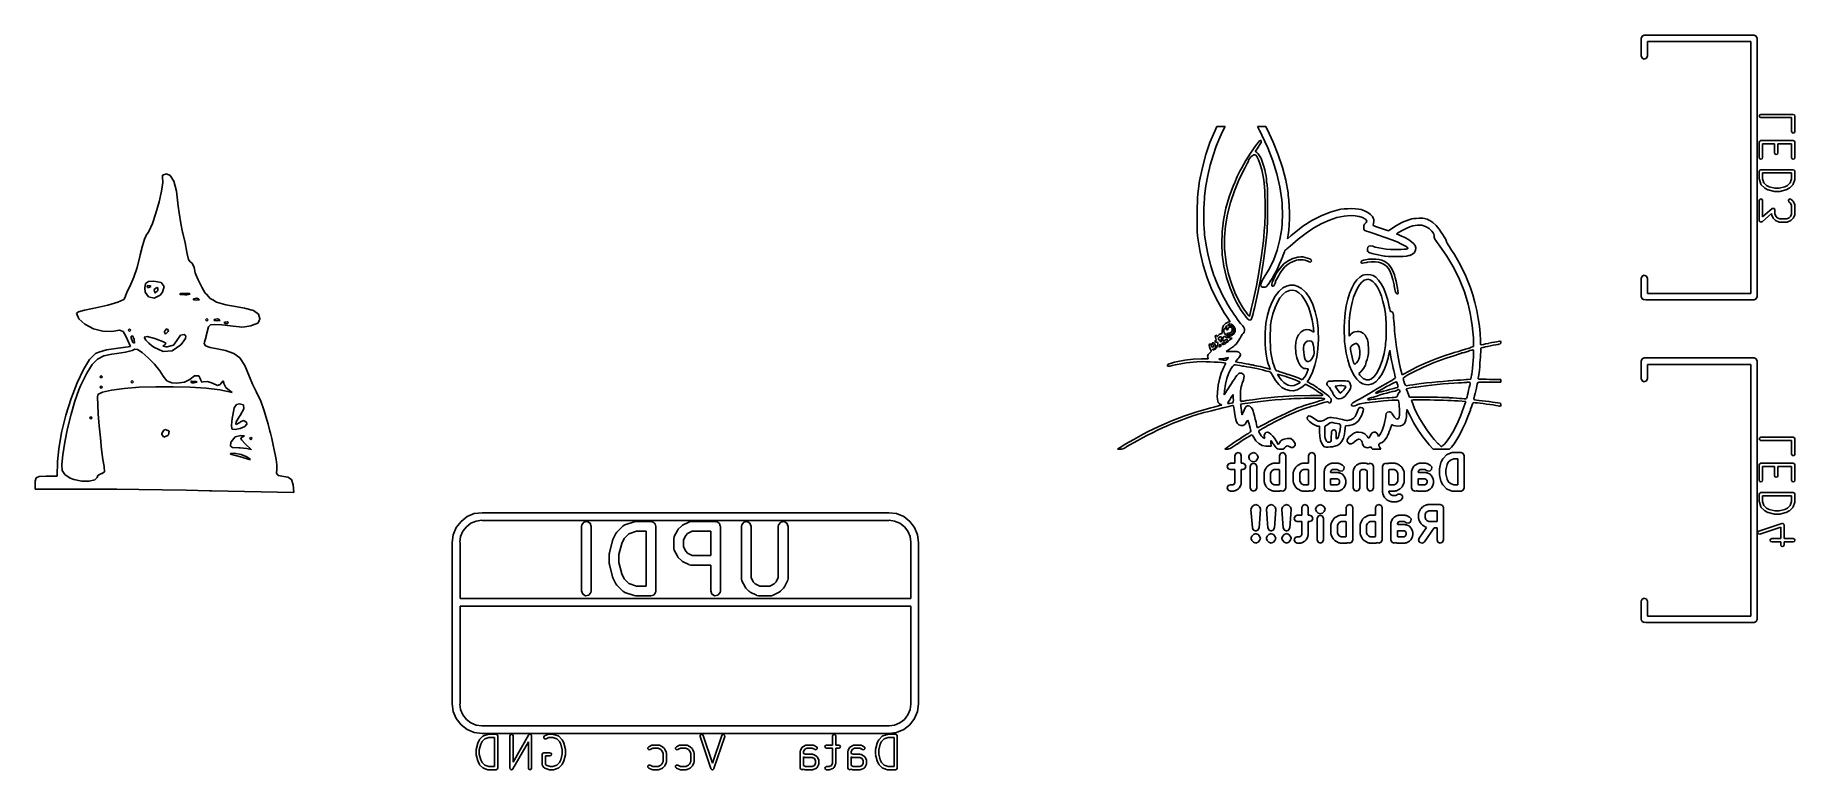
# Model space of a CAD drawing. Extents: x 87 to 114.3, y -106.8 to -95.5.
import ezdxf

# ---------------------------------------------------------------- set-up
doc = ezdxf.new("R2010")
doc.units = 0
doc.layers.add('BLACK', color=7, linetype='CONTINUOUS')

msp = doc.modelspace()

# ---------------------------------------------------------------- linework, layer by layer
at = {"layer": 'BLACK', "linetype": 'CONTINUOUS'}
for p, q in [((111.87, -95.5), (111.885, -95.4646)), ((111.87, -95.77), (111.87, -95.5)), ((111.885, -95.4646), (111.92, -95.45)), ((111.92, -95.45), (113.62, -95.45)), ((113.57, -95.55), (111.97, -95.55)), ((111.97, -95.55), (111.97, -95.77)), ((113.57, -99.45), (113.57, -95.55)), ((113.62, -95.45), (113.655, -95.4646)), ((113.655, -95.4646), (113.67, -95.5)), ((113.67, -95.5), (113.67, -99.5)), ((111.885, -95.8054), (111.87, -95.77)), ((111.92, -95.82), (111.885, -95.8054)), ((111.955, -95.8054), (111.92, -95.82)), ((111.97, -95.77), (111.955, -95.8054)), ((113.701, -96.7024), (113.709, -96.6847)), ((113.709, -96.7201), (113.701, -96.7024)), ((113.709, -96.6847), (113.726, -96.6774)), ((113.726, -96.7274), (113.709, -96.7201)), ((113.726, -96.6774), (114.226, -96.6774)), ((114.201, -96.7274), (113.726, -96.7274)), ((114.201, -96.9405), (114.201, -96.7274)), ((114.226, -96.6774), (114.244, -96.6847)), ((114.244, -96.6847), (114.251, -96.7024)), ((114.251, -96.7024), (114.251, -96.9405)), ((105.194, -97.1125), (105.267, -96.9379)), ((105.267, -96.9379), (105.301, -96.865)), ((105.301, -96.865), (105.429, -96.865)), ((105.389, -96.9436), (105.346, -97.0335)), ((105.429, -96.865), (105.389, -96.9436)), ((105.932, -96.8669), (105.942, -96.8659)), ((105.932, -96.8671), (105.932, -96.8669)), ((105.935, -96.8748), (105.932, -96.8671)), ((105.945, -96.895), (105.935, -96.8748)), ((105.942, -96.8659), (105.964, -96.8653)), ((105.96, -96.9252), (105.945, -96.895)), ((105.979, -96.9629), (105.96, -96.9252)), ((105.964, -96.8653), (105.994, -96.865)), ((105.997, -96.9983), (105.979, -96.9629)), ((105.994, -96.865), (106.057, -96.865)), ((106.089, -97.1971), (105.997, -96.9983)), ((106.057, -96.865), (106.11, -96.9754)), ((106.11, -96.9754), (106.172, -97.1084)), ((114.209, -96.9582), (114.201, -96.9405)), ((114.226, -96.9655), (114.209, -96.9582)), ((114.244, -96.9582), (114.226, -96.9655)), ((114.251, -96.9405), (114.244, -96.9582)), ((105.13, -97.2996), (105.194, -97.1125)), ((105.291, -97.1672), (105.242, -97.312)), ((105.346, -97.0335), (105.291, -97.1672)), ((105.787, -97.3333), (105.822, -97.2774)), ((105.822, -97.2774), (105.857, -97.2252)), ((105.857, -97.2252), (105.889, -97.1784)), ((105.889, -97.1784), (105.918, -97.1388)), ((105.907, -97.2315), (105.9, -97.2458)), ((105.9, -97.2458), (105.9, -97.2538)), ((105.9, -97.2538), (105.906, -97.2579)), ((105.906, -97.2579), (105.92, -97.2672)), ((105.923, -97.2083), (105.907, -97.2315)), ((105.918, -97.1388), (105.943, -97.1083)), ((105.92, -97.2672), (105.941, -97.2884)), ((105.94, -97.1832), (105.923, -97.2083)), ((105.968, -97.1425), (105.94, -97.1832)), ((105.943, -97.1083), (105.962, -97.0886)), ((105.962, -97.0886), (105.974, -97.0817)), ((105.984, -97.113), (105.968, -97.1425)), ((105.974, -97.0817), (105.984, -97.0836)), ((105.984, -97.0836), (105.989, -97.0936)), ((105.989, -97.0936), (105.984, -97.113)), ((106.166, -97.398), (106.089, -97.1971)), ((106.172, -97.1084), (106.251, -97.3053)), ((113.701, -97.1071), (113.709, -97.0895)), ((113.701, -97.3452), (113.701, -97.1071)), ((113.709, -97.0895), (113.726, -97.0821)), ((113.726, -97.0821), (114.226, -97.0821)), ((113.939, -97.1321), (113.751, -97.1321)), ((113.751, -97.1321), (113.751, -97.3452)), ((113.939, -97.2738), (113.939, -97.1321)), ((113.947, -97.2915), (113.939, -97.2738)), ((113.989, -97.2738), (113.982, -97.2915)), ((114.201, -97.1321), (113.989, -97.1321)), ((113.989, -97.1321), (113.989, -97.2738)), ((114.201, -97.3452), (114.201, -97.1321)), ((114.226, -97.0821), (114.244, -97.0895)), ((114.244, -97.0895), (114.251, -97.1071)), ((114.251, -97.1071), (114.251, -97.3452)), ((105.034, -97.7061), (105.077, -97.4979)), ((105.077, -97.4979), (105.13, -97.2996)), ((105.198, -97.4653), (105.162, -97.624)), ((105.242, -97.312), (105.198, -97.4653)), ((105.735, -97.5078), (105.648, -97.6791)), ((105.658, -97.5586), (105.672, -97.5316)), ((105.672, -97.5316), (105.687, -97.5045)), ((105.687, -97.5045), (105.718, -97.4486)), ((105.718, -97.4486), (105.751, -97.391)), ((105.755, -97.4701), (105.735, -97.5078)), ((105.751, -97.391), (105.787, -97.3333)), ((105.772, -97.4365), (105.755, -97.4701)), ((105.784, -97.4101), (105.772, -97.4365)), ((105.79, -97.3943), (105.784, -97.4101)), ((105.796, -97.3755), (105.79, -97.3925)), ((105.79, -97.3925), (105.79, -97.3943)), ((105.812, -97.3535), (105.796, -97.3755)), ((105.833, -97.331), (105.812, -97.3535)), ((105.855, -97.3125), (105.833, -97.331)), ((105.874, -97.3026), (105.855, -97.3125)), ((105.889, -97.3015), (105.874, -97.3026)), ((105.874, -97.3026), (105.874, -97.3026)), ((105.902, -97.309), (105.889, -97.3015)), ((105.917, -97.3282), (105.902, -97.309)), ((105.917, -97.3291), (105.917, -97.3282)), ((105.947, -97.382), (105.917, -97.3291)), ((105.941, -97.2884), (105.963, -97.3167)), ((105.973, -97.4512), (105.947, -97.382)), ((105.963, -97.3167), (105.981, -97.3474)), ((105.997, -97.5364), (105.973, -97.4512)), ((105.981, -97.3474), (105.986, -97.3581)), ((105.986, -97.3581), (105.999, -97.3924)), ((106.018, -97.6373), (105.997, -97.5364)), ((105.999, -97.3924), (106.013, -97.4354)), ((106.013, -97.4354), (106.027, -97.484)), ((106.027, -97.484), (106.041, -97.5352)), ((106.041, -97.5352), (106.052, -97.5859)), ((106.229, -97.5996), (106.166, -97.398)), ((106.251, -97.3053), (106.316, -97.5004)), ((106.316, -97.5004), (106.366, -97.6954)), ((113.709, -97.3629), (113.701, -97.3452)), ((113.701, -97.5595), (113.709, -97.5418)), ((113.726, -97.3702), (113.709, -97.3629)), ((113.709, -97.5418), (113.726, -97.5345)), ((113.744, -97.3629), (113.726, -97.3702)), ((113.726, -97.5345), (114.226, -97.5345)), ((113.751, -97.3452), (113.744, -97.3629)), ((113.964, -97.2988), (113.947, -97.2915)), ((113.982, -97.2915), (113.964, -97.2988)), ((114.209, -97.3629), (114.201, -97.3452)), ((114.226, -97.3702), (114.209, -97.3629)), ((114.244, -97.3629), (114.226, -97.3702)), ((114.226, -97.5345), (114.244, -97.5418)), ((114.251, -97.3452), (114.244, -97.3629)), ((114.244, -97.5418), (114.251, -97.5595)), ((88.9566, -97.8677), (88.9758, -97.7332)), ((88.9709, -97.6506), (88.9736, -97.6193)), ((88.9758, -97.7332), (88.9709, -97.6506)), ((88.9736, -97.6193), (89.0326, -97.6)), ((89.0326, -97.6), (89.0915, -97.6227)), ((89.0915, -97.6227), (89.1464, -97.7102)), ((89.1464, -97.7102), (89.1875, -97.8678)), ((105.009, -97.865), (105.034, -97.7061)), ((105.132, -97.7853), (105.111, -97.9463)), ((105.162, -97.624), (105.132, -97.7853)), ((105.492, -97.9516), (105.559, -97.7733)), ((105.559, -97.7733), (105.571, -97.7455)), ((105.571, -97.7455), (105.588, -97.7043)), ((105.648, -97.6791), (105.572, -97.8588)), ((105.588, -97.7043), (105.604, -97.6673)), ((105.604, -97.6673), (105.616, -97.64)), ((105.616, -97.64), (105.625, -97.6194)), ((105.625, -97.6194), (105.634, -97.5994)), ((105.634, -97.5994), (105.64, -97.59)), ((105.64, -97.5896), (105.646, -97.5793)), ((105.64, -97.59), (105.64, -97.5896)), ((105.646, -97.5793), (105.658, -97.5586)), ((106.028, -97.6983), (106.018, -97.6373)), ((106.033, -97.7409), (106.028, -97.6983)), ((106.037, -97.7972), (106.033, -97.7409)), ((106.041, -97.8644), (106.037, -97.7972)), ((106.052, -97.5859), (106.062, -97.633)), ((106.062, -97.633), (106.068, -97.6734)), ((106.068, -97.6734), (106.071, -97.7042)), ((106.069, -97.7221), (106.068, -97.7306)), ((106.068, -97.7306), (106.075, -97.7465)), ((106.071, -97.7042), (106.069, -97.7221)), ((106.075, -97.7465), (106.078, -97.7553)), ((106.078, -97.7553), (106.081, -97.7798)), ((106.081, -97.7798), (106.083, -97.8173)), ((106.083, -97.8173), (106.085, -97.866)), ((106.275, -97.8007), (106.229, -97.5996)), ((106.306, -98), (106.275, -97.8007)), ((106.366, -97.6954), (106.403, -97.8924)), ((113.701, -97.6786), (113.701, -97.5595)), ((113.703, -97.6824), (113.701, -97.6786)), ((113.702, -97.6865), (113.703, -97.6824)), ((113.726, -97.7579), (113.702, -97.6865)), ((113.73, -97.7623), (113.726, -97.7579)), ((113.732, -97.7677), (113.73, -97.7623)), ((113.78, -97.8153), (113.732, -97.7677)), ((113.751, -97.5845), (113.751, -97.6745)), ((114.201, -97.5845), (113.751, -97.5845)), ((113.751, -97.6745), (113.772, -97.7365)), ((113.772, -97.7365), (113.812, -97.7771)), ((113.784, -97.8169), (113.78, -97.8153)), ((113.786, -97.82), (113.784, -97.8169)), ((113.834, -97.8438), (113.786, -97.82)), ((113.812, -97.7771), (113.854, -97.7978)), ((113.854, -97.7978), (113.944, -97.8202)), ((113.944, -97.8202), (114.009, -97.8202)), ((114.009, -97.8202), (114.098, -97.7978)), ((114.098, -97.7978), (114.14, -97.7771)), ((114.166, -97.82), (114.118, -97.8438)), ((114.14, -97.7771), (114.181, -97.7365)), ((114.169, -97.8169), (114.166, -97.82)), ((114.172, -97.8153), (114.169, -97.8169)), ((114.22, -97.7677), (114.172, -97.8153)), ((114.181, -97.7365), (114.201, -97.6745)), ((114.201, -97.6745), (114.201, -97.5845)), ((114.222, -97.7623), (114.22, -97.7677)), ((114.226, -97.7579), (114.222, -97.7623)), ((114.25, -97.6865), (114.226, -97.7579)), ((114.251, -97.6786), (114.25, -97.6824)), ((114.25, -97.6824), (114.25, -97.6865)), ((114.251, -97.5595), (114.251, -97.6786)), ((88.8706, -98.2054), (88.9195, -98.0322)), ((88.9195, -98.0322), (88.9566, -97.8677)), ((89.1875, -97.8678), (89.2164, -98.1)), ((89.2164, -98.1), (89.2274, -98.201)), ((104.995, -98.1123), (104.998, -98.0368)), ((104.998, -98.0368), (105.001, -97.9685)), ((105.001, -97.9685), (105.005, -97.9102)), ((105.005, -97.9102), (105.009, -97.865)), ((105.104, -98.0502), (105.101, -98.1295)), ((105.108, -97.9795), (105.104, -98.0502)), ((105.111, -97.9463), (105.108, -97.9795)), ((105.44, -98.1319), (105.492, -97.9516)), ((105.511, -98.0397), (105.465, -98.221)), ((105.572, -97.8588), (105.511, -98.0397)), ((106.044, -97.9396), (106.041, -97.8644)), ((106.046, -98.0199), (106.044, -97.9396)), ((106.047, -98.1023), (106.046, -98.0199)), ((106.047, -98.184), (106.047, -98.1023)), ((106.085, -97.866), (106.086, -97.9239)), ((106.086, -97.9239), (106.087, -97.989)), ((106.087, -97.989), (106.087, -98.0594)), ((106.087, -98.0594), (106.087, -98.1331)), ((106.307, -98.0067), (106.306, -98)), ((106.311, -98.0568), (106.307, -98.0067)), ((106.314, -98.1181), (106.311, -98.0568)), ((106.403, -97.8924), (106.407, -97.9235)), ((106.407, -97.9235), (106.416, -98.0083)), ((106.416, -98.0083), (106.422, -98.1009)), ((106.422, -98.1009), (106.424, -98.1974)), ((113.701, -98.0119), (113.709, -97.9942)), ((113.701, -98.3214), (113.701, -98.0119)), ((113.709, -97.9942), (113.726, -97.9869)), ((113.726, -97.9869), (113.744, -97.9942)), ((113.744, -97.9942), (113.751, -98.0119)), ((113.751, -98.0119), (113.751, -98.2663)), ((113.837, -97.844), (113.834, -97.8438)), ((113.839, -97.8457), (113.837, -97.844)), ((113.934, -97.8695), (113.839, -97.8457)), ((113.938, -97.869), (113.934, -97.8695)), ((113.94, -97.8702), (113.938, -97.869)), ((114.012, -97.8702), (113.94, -97.8702)), ((114.015, -97.869), (114.012, -97.8702)), ((114.018, -97.8695), (114.015, -97.869)), ((114.113, -97.8457), (114.018, -97.8695)), ((114.115, -97.844), (114.113, -97.8457)), ((114.118, -97.8438), (114.115, -97.844)), ((114.154, -98.0119), (114.161, -97.9942)), ((114.161, -98.0296), (114.154, -98.0119)), ((114.161, -97.9942), (114.179, -97.9869)), ((114.182, -98.0505), (114.161, -98.0296)), ((114.179, -97.9869), (114.196, -97.9942)), ((114.201, -98.0892), (114.182, -98.0505)), ((114.196, -97.9942), (114.22, -98.018)), ((114.201, -98.2203), (114.201, -98.0892)), ((114.22, -98.018), (114.222, -98.0218)), ((114.222, -98.0218), (114.225, -98.0245)), ((114.225, -98.0245), (114.249, -98.0722)), ((114.249, -98.0722), (114.249, -98.078)), ((114.249, -98.078), (114.251, -98.0833)), ((114.251, -98.0833), (114.251, -98.2262)), ((88.7619, -98.4909), (88.816, -98.3655)), ((88.816, -98.3655), (88.8706, -98.2054)), ((89.2274, -98.201), (89.2533, -98.3673)), ((89.2533, -98.3673), (89.2827, -98.5)), ((104.993, -98.2729), (104.994, -98.192)), ((104.994, -98.3522), (104.993, -98.2729)), ((104.994, -98.192), (104.995, -98.1123)), ((104.995, -98.4268), (104.994, -98.3522)), ((105.101, -98.1295), (105.099, -98.2132)), ((105.099, -98.2132), (105.099, -98.2971)), ((105.099, -98.2971), (105.1, -98.377)), ((105.382, -98.4947), (105.403, -98.3132)), ((105.403, -98.3132), (105.44, -98.1319)), ((105.465, -98.221), (105.434, -98.4018)), ((106.042, -98.3961), (106.045, -98.3339)), ((106.045, -98.3339), (106.046, -98.2622)), ((106.046, -98.2622), (106.047, -98.184)), ((106.083, -98.3546), (106.08, -98.422)), ((106.084, -98.2827), (106.083, -98.3546)), ((106.086, -98.2082), (106.084, -98.2827)), ((106.087, -98.1331), (106.086, -98.184)), ((106.086, -98.184), (106.086, -98.2082)), ((106.312, -98.3852), (106.314, -98.324)), ((106.315, -98.186), (106.314, -98.1181)), ((106.314, -98.324), (106.316, -98.2562)), ((106.316, -98.2562), (106.315, -98.186)), ((106.424, -98.2937), (106.42, -98.3857)), ((106.424, -98.1974), (106.424, -98.2937)), ((106.634, -98.4109), (106.773, -98.3217)), ((106.773, -98.3217), (106.914, -98.2487)), ((106.925, -98.3663), (106.804, -98.4336)), ((106.914, -98.2487), (107.056, -98.1919)), ((107.043, -98.3134), (106.925, -98.3663)), ((107.159, -98.2753), (107.043, -98.3134)), ((107.056, -98.1919), (107.198, -98.1517)), ((107.271, -98.2524), (107.159, -98.2753)), ((107.198, -98.1517), (107.22, -98.1474)), ((107.22, -98.1474), (107.272, -98.141)), ((107.369, -98.245), (107.271, -98.2524)), ((107.272, -98.141), (107.331, -98.1374)), ((107.331, -98.1374), (107.391, -98.1366)), ((107.441, -98.248), (107.369, -98.245)), ((107.391, -98.1366), (107.448, -98.1387)), ((107.503, -98.2581), (107.441, -98.248)), ((107.448, -98.1387), (107.498, -98.1436)), ((107.498, -98.1436), (107.535, -98.1514)), ((107.555, -98.2746), (107.503, -98.2581)), ((107.535, -98.1514), (107.586, -98.1697)), ((107.594, -98.2971), (107.555, -98.2746)), ((107.586, -98.1697), (107.638, -98.1965)), ((107.586, -98.3776), (107.601, -98.361)), ((107.6, -98.3026), (107.594, -98.2971)), ((107.618, -98.3222), (107.6, -98.3026)), ((107.601, -98.361), (107.611, -98.353)), ((107.611, -98.353), (107.622, -98.3376)), ((107.622, -98.3376), (107.618, -98.3222)), ((107.638, -98.1965), (107.681, -98.2272)), ((107.681, -98.2272), (107.712, -98.2603)), ((107.712, -98.2603), (107.728, -98.2939)), ((107.727, -98.365), (107.721, -98.39)), ((107.73, -98.3329), (107.727, -98.365)), ((107.728, -98.2939), (107.73, -98.3033)), ((107.73, -98.3033), (107.73, -98.3329)), ((108.082, -98.3979), (108.176, -98.3479)), ((108.176, -98.3479), (108.271, -98.3093)), ((108.271, -98.3093), (108.29, -98.3028)), ((108.29, -98.3028), (108.32, -98.2946)), ((108.32, -98.2946), (108.35, -98.2896)), ((108.35, -98.2896), (108.385, -98.2872)), ((108.385, -98.2872), (108.432, -98.2863)), ((108.432, -98.2863), (108.455, -98.2863)), ((108.455, -98.2863), (108.491, -98.2868)), ((108.491, -98.2868), (108.517, -98.2889)), ((108.517, -98.2889), (108.538, -98.2934)), ((108.538, -98.2934), (108.559, -98.3012)), ((108.559, -98.3012), (108.585, -98.313)), ((108.585, -98.313), (108.597, -98.3192)), ((108.597, -98.3192), (108.646, -98.3505)), ((108.646, -98.3505), (108.693, -98.3933)), ((113.705, -98.3296), (113.701, -98.3214)), ((113.707, -98.3379), (113.705, -98.3296)), ((113.708, -98.3383), (113.707, -98.3379)), ((113.709, -98.3391), (113.708, -98.3383)), ((113.717, -98.3425), (113.709, -98.3391)), ((113.725, -98.3464), (113.717, -98.3425)), ((113.726, -98.3464), (113.725, -98.3461)), ((113.725, -98.3461), (113.725, -98.3464)), ((113.734, -98.3431), (113.726, -98.3464)), ((113.743, -98.3402), (113.734, -98.3431)), ((113.892, -98.2099), (113.743, -98.3402)), ((113.751, -98.2663), (113.9, -98.1359)), ((113.892, -98.2262), (113.892, -98.2099)), ((113.894, -98.2316), (113.892, -98.2262)), ((113.894, -98.2374), (113.894, -98.2316)), ((113.918, -98.285), (113.894, -98.2374)), ((113.9, -98.1359), (113.909, -98.1331)), ((113.909, -98.1331), (113.917, -98.1298)), ((113.917, -98.1298), (113.917, -98.1301)), ((113.917, -98.1301), (113.918, -98.1298)), ((113.918, -98.1298), (113.926, -98.1337)), ((113.921, -98.2877), (113.918, -98.285)), ((113.923, -98.2915), (113.921, -98.2877)), ((113.947, -98.3153), (113.923, -98.2915)), ((113.926, -98.1337), (113.934, -98.1371)), ((113.934, -98.1371), (113.935, -98.1379)), ((113.935, -98.1379), (113.935, -98.1383)), ((113.935, -98.1383), (113.938, -98.1466)), ((113.938, -98.1466), (113.942, -98.1548)), ((113.942, -98.1548), (113.942, -98.2203)), ((113.942, -98.2203), (113.961, -98.259)), ((113.95, -98.3169), (113.947, -98.3153)), ((113.953, -98.32), (113.95, -98.3169)), ((114.001, -98.3438), (113.953, -98.32)), ((113.961, -98.259), (113.979, -98.2771)), ((113.979, -98.2771), (114.018, -98.2964)), ((114.007, -98.3442), (114.001, -98.3438)), ((114.012, -98.3464), (114.007, -98.3442)), ((114.131, -98.3464), (114.012, -98.3464)), ((114.018, -98.2964), (114.125, -98.2964)), ((114.125, -98.2964), (114.164, -98.2771)), ((114.136, -98.3442), (114.131, -98.3464)), ((114.142, -98.3438), (114.136, -98.3442)), ((114.19, -98.32), (114.142, -98.3438)), ((114.164, -98.2771), (114.182, -98.259)), ((114.182, -98.259), (114.201, -98.2203)), ((114.192, -98.3169), (114.19, -98.32)), ((114.196, -98.3153), (114.192, -98.3169)), ((114.22, -98.2915), (114.196, -98.3153)), ((114.222, -98.2877), (114.22, -98.2915)), ((114.225, -98.285), (114.222, -98.2877)), ((114.249, -98.2374), (114.225, -98.285)), ((114.251, -98.2262), (114.249, -98.2316)), ((114.249, -98.2316), (114.249, -98.2374)), ((88.6593, -98.7132), (88.6903, -98.6086)), ((88.6903, -98.6086), (88.7123, -98.5616)), ((88.7123, -98.5616), (88.7143, -98.5601)), ((88.7143, -98.5601), (88.7619, -98.4909)), ((89.2827, -98.5), (89.2869, -98.5154)), ((89.2869, -98.5154), (89.3227, -98.6666)), ((104.997, -98.4939), (104.995, -98.4268)), ((105, -98.5505), (104.997, -98.4939)), ((105.004, -98.5936), (105, -98.5505)), ((105.005, -98.5966), (105.004, -98.5936)), ((105.041, -98.8106), (105.005, -98.5966)), ((105.1, -98.377), (105.102, -98.4486)), ((105.102, -98.4486), (105.107, -98.5079)), ((105.107, -98.5079), (105.11, -98.5404)), ((105.11, -98.5404), (105.133, -98.7021)), ((105.376, -98.6753), (105.382, -98.4947)), ((105.434, -98.4018), (105.419, -98.5811)), ((105.419, -98.5811), (105.42, -98.758)), ((105.992, -98.8622), (106.021, -98.6346)), ((106.021, -98.6346), (106.04, -98.417)), ((106.04, -98.417), (106.042, -98.3961)), ((106.071, -98.5775), (106.05, -98.7574)), ((106.074, -98.5354), (106.071, -98.5775)), ((106.078, -98.4829), (106.074, -98.5354)), ((106.08, -98.422), (106.078, -98.4829)), ((106.234, -98.7803), (106.278, -98.6153)), ((106.278, -98.6153), (106.307, -98.4442)), ((106.307, -98.4442), (106.308, -98.4352)), ((106.308, -98.4352), (106.312, -98.3852)), ((106.404, -98.5409), (106.393, -98.6042)), ((106.393, -98.6042), (106.452, -98.5532)), ((106.414, -98.4695), (106.404, -98.5409)), ((106.42, -98.3857), (106.414, -98.4695)), ((106.558, -98.61), (106.435, -98.7183)), ((106.452, -98.5532), (106.496, -98.516)), ((106.496, -98.516), (106.634, -98.4109)), ((106.681, -98.5149), (106.558, -98.61)), ((106.804, -98.4336), (106.681, -98.5149)), ((107.575, -98.4502), (107.576, -98.42)), ((107.58, -98.4672), (107.575, -98.4502)), ((107.576, -98.42), (107.578, -98.4005)), ((107.578, -98.4005), (107.586, -98.3776)), ((107.583, -98.4701), (107.58, -98.4672)), ((107.594, -98.475), (107.583, -98.4701)), ((107.618, -98.4842), (107.594, -98.475)), ((107.654, -98.4969), (107.618, -98.4842)), ((107.698, -98.5122), (107.654, -98.4969)), ((107.749, -98.5294), (107.698, -98.5122)), ((107.721, -98.39), (107.72, -98.3911)), ((107.72, -98.3911), (107.723, -98.3972)), ((107.723, -98.3972), (107.734, -98.4044)), ((107.734, -98.4044), (107.755, -98.4135)), ((107.79, -98.5428), (107.749, -98.5294)), ((107.755, -98.4135), (107.788, -98.4256)), ((107.788, -98.4256), (107.836, -98.4412)), ((107.907, -98.5823), (107.79, -98.5428)), ((107.836, -98.4412), (107.957, -98.4799)), ((108.008, -98.6192), (107.907, -98.5823)), ((107.957, -98.4799), (108.025, -98.4343)), ((108.092, -98.6535), (108.008, -98.6192)), ((108.025, -98.4343), (108.082, -98.3979)), ((108.113, -98.5087), (108.081, -98.5283)), ((108.081, -98.5283), (108.129, -98.5477)), ((108.17, -98.476), (108.113, -98.5087)), ((108.129, -98.5477), (108.151, -98.557)), ((108.151, -98.557), (108.213, -98.586)), ((108.231, -98.4459), (108.17, -98.476)), ((108.213, -98.586), (108.268, -98.6171)), ((108.291, -98.4212), (108.231, -98.4459)), ((108.268, -98.6171), (108.314, -98.6487)), ((108.337, -98.4057), (108.291, -98.4212)), ((108.409, -98.3927), (108.337, -98.4057)), ((108.474, -98.3948), (108.409, -98.3927)), ((108.533, -98.4124), (108.474, -98.3948)), ((108.587, -98.4455), (108.533, -98.4124)), ((108.628, -98.4855), (108.587, -98.4455)), ((108.649, -98.5109), (108.628, -98.4855)), ((108.66, -98.5308), (108.649, -98.5109)), ((108.665, -98.5506), (108.66, -98.5308)), ((108.665, -98.5623), (108.665, -98.5506)), ((108.666, -98.5772), (108.665, -98.5623)), ((108.67, -98.5919), (108.666, -98.5772)), ((108.678, -98.6091), (108.67, -98.5919)), ((108.692, -98.6315), (108.678, -98.6091)), ((108.714, -98.6618), (108.692, -98.6315)), ((108.693, -98.3933), (108.697, -98.3971)), ((108.697, -98.3971), (108.719, -98.4233)), ((108.719, -98.4233), (108.744, -98.4569)), ((108.744, -98.4569), (108.771, -98.495)), ((108.771, -98.495), (108.797, -98.5346)), ((108.797, -98.5346), (108.82, -98.5726)), ((108.82, -98.5726), (108.839, -98.6063)), ((108.839, -98.6063), (108.852, -98.6326)), ((108.852, -98.6326), (108.857, -98.6485)), ((108.857, -98.6485), (108.858, -98.6524)), ((88.578, -99.0471), (88.6199, -98.8806)), ((88.6199, -98.8806), (88.6255, -98.8544)), ((88.6255, -98.8544), (88.6593, -98.7132)), ((89.3227, -98.6666), (89.3483, -98.81)), ((89.3483, -98.81), (89.3525, -98.8372)), ((89.3525, -98.8372), (89.3755, -98.9247)), ((105.089, -99.0141), (105.041, -98.8106)), ((105.133, -98.7021), (105.165, -98.8648)), ((105.165, -98.8648), (105.205, -99.0231)), ((105.385, -98.8541), (105.376, -98.6753)), ((105.41, -99.03), (105.385, -98.8541)), ((105.42, -98.758), (105.437, -98.9317)), ((105.956, -99.0959), (105.992, -98.8622)), ((106.05, -98.7574), (106.018, -98.9837)), ((106.176, -98.9383), (106.234, -98.7803)), ((106.322, -98.8721), (106.298, -98.9338)), ((106.324, -98.8671), (106.322, -98.8721)), ((106.336, -98.8324), (106.324, -98.8671)), ((106.347, -98.8045), (106.336, -98.8324)), ((106.355, -98.7866), (106.347, -98.8045)), ((106.359, -98.7817), (106.355, -98.7866)), ((106.368, -98.7763), (106.359, -98.7817)), ((106.386, -98.7617), (106.368, -98.7763)), ((106.41, -98.7403), (106.386, -98.7617)), ((106.406, -98.9438), (106.479, -98.9081)), ((106.435, -98.7183), (106.41, -98.7403)), ((106.479, -98.9081), (106.556, -98.8878)), ((106.556, -98.8878), (106.566, -98.8864)), ((106.566, -98.8864), (106.601, -98.8831)), ((106.601, -98.8831), (106.633, -98.8852)), ((106.633, -98.8852), (106.67, -98.8928)), ((106.67, -98.8928), (106.704, -98.9024)), ((106.704, -98.9024), (106.739, -98.9163)), ((106.739, -98.9163), (106.759, -98.9314)), ((107.633, -98.7626), (107.639, -98.735)), ((107.633, -98.7869), (107.633, -98.7626)), ((107.64, -98.8014), (107.633, -98.7869)), ((107.639, -98.735), (107.654, -98.7177)), ((107.65, -98.81), (107.64, -98.8014)), ((107.649, -98.9218), (107.706, -98.9178)), ((107.671, -98.8199), (107.65, -98.81)), ((107.654, -98.7177), (107.678, -98.713)), ((107.705, -98.8313), (107.671, -98.8199)), ((107.678, -98.713), (107.714, -98.7204)), ((107.749, -98.8431), (107.705, -98.8313)), ((107.706, -98.9178), (107.763, -98.9185)), ((107.714, -98.7204), (107.75, -98.7314)), ((107.797, -98.8544), (107.749, -98.8431)), ((107.75, -98.7314), (107.808, -98.7464)), ((107.763, -98.9185), (107.814, -98.9239)), ((107.847, -98.8644), (107.797, -98.8544)), ((107.808, -98.7464), (107.864, -98.757)), ((107.896, -98.8722), (107.847, -98.8644)), ((107.864, -98.757), (107.923, -98.7638)), ((107.909, -98.8738), (107.896, -98.8722)), ((107.957, -98.878), (107.909, -98.8738)), ((107.923, -98.7638), (107.99, -98.7676)), ((108.012, -98.8802), (107.957, -98.878)), ((107.99, -98.7676), (108.069, -98.7687)), ((108.071, -98.8805), (108.012, -98.8802)), ((108.069, -98.7687), (108.103, -98.7686)), ((108.131, -98.879), (108.071, -98.8805)), ((108.161, -98.6851), (108.092, -98.6535)), ((108.103, -98.7686), (108.157, -98.7677)), ((108.187, -98.8759), (108.131, -98.879)), ((108.157, -98.7677), (108.201, -98.7658)), ((108.213, -98.7141), (108.161, -98.6851)), ((108.236, -98.8713), (108.187, -98.8759)), ((108.201, -98.7658), (108.232, -98.7632)), ((108.221, -98.7196), (108.213, -98.7141)), ((108.246, -98.7362), (108.221, -98.7196)), ((108.232, -98.7632), (108.248, -98.7599)), ((108.274, -98.8652), (108.236, -98.8713)), ((108.258, -98.7463), (108.246, -98.7362)), ((108.248, -98.7599), (108.253, -98.7574)), ((108.253, -98.7574), (108.26, -98.7525)), ((108.26, -98.7525), (108.258, -98.7463)), ((108.287, -98.8617), (108.274, -98.8652)), ((108.33, -98.8418), (108.287, -98.8617)), ((108.314, -98.6487), (108.348, -98.6792)), ((108.36, -98.8139), (108.33, -98.8418)), ((108.348, -98.6792), (108.369, -98.7069)), ((108.378, -98.7804), (108.36, -98.8139)), ((108.369, -98.7069), (108.381, -98.7433)), ((108.381, -98.7433), (108.378, -98.7804)), ((108.743, -98.7006), (108.714, -98.6618)), ((108.863, -98.8736), (108.743, -98.7006)), ((108.858, -98.6524), (108.866, -98.6695)), ((108.968, -99.0525), (108.863, -98.8736)), ((108.866, -98.6695), (108.881, -98.6962)), ((108.881, -98.6962), (108.902, -98.7298)), ((108.902, -98.7298), (108.926, -98.7673)), ((108.926, -98.7673), (108.98, -98.8496)), ((108.98, -98.8496), (109.075, -99.0148)), ((88.5278, -99.2009), (88.578, -99.0471)), ((89.3755, -98.9247), (89.4015, -98.96)), ((89.4015, -98.96), (89.4298, -98.981)), ((89.4298, -98.981), (89.4638, -99.0496)), ((89.4638, -99.0496), (89.4792, -99.1302)), ((89.4792, -99.1302), (89.4875, -99.1578)), ((89.4875, -99.1578), (89.5244, -99.2413)), ((105.15, -99.2087), (105.089, -99.0141)), ((105.205, -99.0231), (105.253, -99.1713)), ((105.253, -99.1713), (105.262, -99.1957)), ((105.449, -99.202), (105.41, -99.03)), ((105.437, -98.9317), (105.449, -99.0056)), ((105.449, -99.0056), (105.482, -99.1531)), ((105.482, -99.1531), (105.526, -99.2974)), ((105.913, -99.3318), (105.956, -99.0959)), ((106.018, -98.9837), (105.98, -99.2092)), ((106.035, -99.2002), (106.102, -99.0888)), ((106.102, -99.0888), (106.176, -98.9383)), ((106.194, -99.1504), (106.157, -99.2171)), ((106.177, -99.2351), (106.203, -99.1786)), ((106.232, -99.0777), (106.194, -99.1504)), ((106.203, -99.1786), (106.226, -99.1357)), ((106.226, -99.1357), (106.279, -99.0584)), ((106.267, -99.0039), (106.232, -99.0777)), ((106.258, -99.1728), (106.238, -99.2066)), ((106.278, -99.1393), (106.258, -99.1728)), ((106.298, -98.9338), (106.267, -99.0039)), ((106.297, -99.1095), (106.278, -99.1393)), ((106.279, -99.0584), (106.339, -98.9942)), ((106.312, -99.0887), (106.297, -99.1095)), ((106.35, -99.0439), (106.312, -99.0887)), ((106.339, -98.9942), (106.406, -98.9438)), ((106.389, -99.0087), (106.35, -99.0439)), ((106.435, -98.9783), (106.389, -99.0087)), ((106.472, -98.959), (106.435, -98.9783)), ((106.506, -98.9431), (106.472, -98.959)), ((106.533, -98.9339), (106.506, -98.9431)), ((106.56, -98.9295), (106.533, -98.9339)), ((106.595, -98.9283), (106.56, -98.9295)), ((106.597, -98.9283), (106.595, -98.9283)), ((106.637, -98.9295), (106.597, -98.9283)), ((106.667, -98.9344), (106.637, -98.9295)), ((106.694, -98.9443), (106.667, -98.9344)), ((106.699, -98.9464), (106.694, -98.9443)), ((106.732, -98.9604), (106.699, -98.9464)), ((106.753, -98.9642), (106.732, -98.9604)), ((106.763, -98.9577), (106.753, -98.9642)), ((106.759, -98.9314), (106.765, -98.9485)), ((106.765, -98.9485), (106.763, -98.9577)), ((107.515, -99.1963), (107.561, -99.1684)), ((107.533, -98.9629), (107.534, -98.9609)), ((107.534, -98.9738), (107.533, -98.9629)), ((107.534, -98.9609), (107.538, -98.9516)), ((107.54, -98.9799), (107.534, -98.9738)), ((107.538, -98.9516), (107.548, -98.9443)), ((107.556, -98.9813), (107.54, -98.9799)), ((107.548, -98.9443), (107.569, -98.9374)), ((107.582, -98.9782), (107.556, -98.9813)), ((107.561, -99.1684), (107.589, -99.1604)), ((107.569, -98.9374), (107.602, -98.9294)), ((107.621, -98.9706), (107.582, -98.9782)), ((107.589, -99.1604), (107.634, -99.1568)), ((107.602, -98.9294), (107.649, -98.9218)), ((107.632, -98.9684), (107.621, -98.9706)), ((107.691, -98.96), (107.632, -98.9684)), ((107.634, -99.1568), (107.681, -99.1614)), ((107.681, -99.1614), (107.72, -99.1739)), ((107.751, -98.9595), (107.691, -98.96)), ((107.72, -99.1739), (107.762, -99.2008)), ((107.806, -98.9664), (107.751, -98.9595)), ((107.85, -98.9797), (107.806, -98.9664)), ((107.814, -98.9239), (107.855, -98.9338)), ((107.891, -99.0018), (107.85, -98.9797)), ((107.855, -98.9338), (107.903, -98.9564)), ((107.926, -99.0298), (107.891, -99.0018)), ((107.903, -98.9564), (107.956, -98.9979)), ((107.956, -99.0653), (107.926, -99.0298)), ((107.956, -98.9979), (108, -99.0529)), ((107.982, -99.1101), (107.956, -99.0653)), ((108.004, -99.166), (107.982, -99.1101)), ((108, -99.0529), (108.035, -99.1209)), ((108.025, -99.2347), (108.004, -99.166)), ((108.035, -99.1209), (108.038, -99.1268)), ((108.038, -99.1268), (108.05, -99.1629)), ((108.05, -99.1629), (108.063, -99.2097)), ((109.058, -99.2367), (108.968, -99.0525)), ((109.075, -99.0148), (109.157, -99.185)), ((109.157, -99.185), (109.229, -99.365)), ((111.87, -99.22), (111.885, -99.1846)), ((111.885, -99.1846), (111.92, -99.17)), ((111.92, -99.17), (111.955, -99.1846)), ((111.955, -99.1846), (111.97, -99.22)), ((88.4009, -99.4893), (88.4273, -99.4117)), ((88.4273, -99.4117), (88.4787, -99.3112)), ((88.4787, -99.3112), (88.4798, -99.3093)), ((88.4798, -99.3093), (88.5278, -99.2009)), ((88.7087, -99.2943), (88.696, -99.3663)), ((88.696, -99.3663), (88.7034, -99.4283)), ((88.7034, -99.4283), (88.7569, -99.504)), ((88.7557, -99.265), (88.7087, -99.2943)), ((88.7333, -99.3333), (88.7392, -99.3285)), ((88.7388, -99.3571), (88.7333, -99.3333)), ((88.76, -99.36), (88.7388, -99.3571)), ((88.7392, -99.3285), (88.7867, -99.3333)), ((88.8395, -99.26), (88.7557, -99.265)), ((88.7929, -99.3454), (88.76, -99.36)), ((88.7867, -99.3333), (88.7929, -99.3454)), ((88.951, -99.2836), (88.8395, -99.26)), ((88.84, -99.4), (88.8416, -99.389)), ((88.8536, -99.439), (88.84, -99.4)), ((88.8416, -99.389), (88.8824, -99.36)), ((88.8576, -99.44), (88.8536, -99.439)), ((88.8918, -99.412), (88.8576, -99.44)), ((88.8824, -99.36), (88.8968, -99.3631)), ((88.9, -99.4), (88.8918, -99.412)), ((88.8968, -99.3631), (88.9, -99.4)), ((88.9336, -99.4773), (88.9731, -99.4308)), ((88.9976, -99.3452), (88.951, -99.2836)), ((88.9731, -99.4308), (88.9976, -99.3452)), ((89.25, -99.4524), (89.2387, -99.4562)), ((89.2387, -99.4562), (89.2472, -99.4665)), ((89.3514, -99.4462), (89.25, -99.4524)), ((89.3471, -99.4703), (89.4025, -99.464)), ((89.39, -99.4524), (89.3514, -99.4462)), ((89.4025, -99.464), (89.39, -99.4524)), ((89.5244, -99.2413), (89.5763, -99.3452)), ((89.5763, -99.3452), (89.5807, -99.3541)), ((89.5807, -99.3541), (89.6341, -99.4447)), ((89.6341, -99.4447), (89.6516, -99.464)), ((89.6516, -99.464), (89.7089, -99.5274)), ((105.225, -99.3956), (105.15, -99.2087)), ((105.313, -99.5763), (105.225, -99.3956)), ((105.262, -99.1957), (105.288, -99.2599)), ((105.288, -99.2599), (105.321, -99.3325)), ((105.321, -99.3325), (105.357, -99.4097)), ((105.357, -99.4097), (105.395, -99.4873)), ((105.504, -99.3692), (105.449, -99.202)), ((105.573, -99.5275), (105.504, -99.3692)), ((105.526, -99.2974), (105.579, -99.4355)), ((105.579, -99.4355), (105.641, -99.5642)), ((105.863, -99.5658), (105.913, -99.3318)), ((105.934, -99.4388), (105.881, -99.6775)), ((105.98, -99.2092), (105.934, -99.4388)), ((105.981, -99.3232), (105.986, -99.2927)), ((105.988, -99.3436), (105.981, -99.3232)), ((105.986, -99.2927), (106.004, -99.2518)), ((106.008, -99.3541), (105.988, -99.3436)), ((106.004, -99.2518), (106.035, -99.2002)), ((106.037, -99.3551), (106.008, -99.3541)), ((106.051, -99.3531), (106.037, -99.3551)), ((106.063, -99.348), (106.051, -99.3531)), ((106.075, -99.3373), (106.063, -99.348)), ((106.09, -99.3187), (106.075, -99.3373)), ((106.11, -99.2897), (106.09, -99.3187)), ((106.121, -99.2733), (106.11, -99.2897)), ((106.157, -99.2171), (106.121, -99.2733)), ((106.15, -99.3099), (106.159, -99.2786)), ((106.15, -99.3298), (106.15, -99.3099)), ((106.159, -99.3391), (106.15, -99.3298)), ((106.159, -99.2786), (106.177, -99.2351)), ((106.165, -99.34), (106.159, -99.3391)), ((106.181, -99.3321), (106.165, -99.34)), ((106.194, -99.3098), (106.181, -99.3321)), ((106.202, -99.289), (106.194, -99.3098)), ((106.206, -99.2751), (106.202, -99.289)), ((106.203, -99.4935), (106.259, -99.4191)), ((106.207, -99.2734), (106.206, -99.2751)), ((106.211, -99.2604), (106.207, -99.2734)), ((106.222, -99.2369), (106.211, -99.2604)), ((106.238, -99.2066), (106.222, -99.2369)), ((106.259, -99.4191), (106.268, -99.4095)), ((106.268, -99.4095), (106.32, -99.3659)), ((106.323, -99.4646), (106.278, -99.5183)), ((106.32, -99.3659), (106.377, -99.3372)), ((106.371, -99.4264), (106.323, -99.4646)), ((106.376, -99.4235), (106.371, -99.4264)), ((106.425, -99.4031), (106.376, -99.4235)), ((106.377, -99.3372), (106.436, -99.3236)), ((106.475, -99.3991), (106.425, -99.4031)), ((106.436, -99.3236), (106.497, -99.325)), ((106.523, -99.4112), (106.475, -99.3991)), ((106.497, -99.325), (106.556, -99.3414)), ((106.571, -99.4393), (106.523, -99.4112)), ((106.556, -99.3414), (106.612, -99.3727)), ((106.616, -99.4831), (106.571, -99.4393)), ((106.612, -99.3727), (106.663, -99.4191)), ((106.663, -99.4191), (106.681, -99.4405)), ((106.681, -99.4405), (106.739, -99.5261)), ((107.328, -99.5412), (107.357, -99.4491)), ((107.357, -99.4491), (107.391, -99.3673)), ((107.391, -99.3673), (107.429, -99.2971)), ((107.445, -99.4347), (107.417, -99.5098)), ((107.429, -99.2971), (107.47, -99.2397)), ((107.476, -99.3694), (107.445, -99.4347)), ((107.47, -99.2397), (107.515, -99.1963)), ((107.509, -99.3153), (107.476, -99.3694)), ((107.545, -99.2736), (107.509, -99.3153)), ((107.584, -99.2456), (107.545, -99.2736)), ((107.623, -99.2325), (107.584, -99.2456)), ((107.636, -99.2317), (107.623, -99.2325)), ((107.675, -99.2398), (107.636, -99.2317)), ((107.714, -99.2635), (107.675, -99.2398)), ((107.751, -99.3015), (107.714, -99.2635)), ((107.786, -99.3529), (107.751, -99.3015)), ((107.762, -99.2008), (107.806, -99.2454)), ((107.819, -99.4163), (107.786, -99.3529)), ((107.806, -99.2454), (107.847, -99.3042)), ((107.848, -99.4907), (107.819, -99.4163)), ((107.847, -99.3042), (107.885, -99.376)), ((107.885, -99.376), (107.918, -99.4595)), ((107.918, -99.4595), (107.947, -99.5535)), ((108.044, -99.3178), (108.025, -99.2347)), ((108.048, -99.3396), (108.044, -99.3178)), ((108.057, -99.3848), (108.048, -99.3396)), ((108.064, -99.4161), (108.057, -99.3848)), ((108.063, -99.2097), (108.076, -99.2625)), ((108.07, -99.4363), (108.064, -99.4161)), ((108.075, -99.4478), (108.07, -99.4363)), ((108.082, -99.4533), (108.075, -99.4478)), ((108.076, -99.2625), (108.087, -99.3166)), ((108.09, -99.4553), (108.082, -99.4533)), ((108.087, -99.3166), (108.097, -99.3672)), ((108.1, -99.4561), (108.09, -99.4553)), ((108.097, -99.3672), (108.103, -99.4095)), ((108.106, -99.4518), (108.1, -99.4561)), ((108.103, -99.4095), (108.104, -99.4134)), ((108.104, -99.4134), (108.106, -99.4388)), ((108.106, -99.4388), (108.106, -99.4518)), ((109.133, -99.4255), (109.058, -99.2367)), ((109.192, -99.6181), (109.133, -99.4255)), ((109.229, -99.365), (109.264, -99.471)), ((111.87, -99.5), (111.87, -99.22)), ((111.97, -99.22), (111.97, -99.45)), ((111.97, -99.45), (113.57, -99.45)), ((87.64, -99.7563), (87.671, -99.738)), ((87.671, -99.738), (87.7612, -99.7112)), ((87.7612, -99.7112), (87.89, -99.6831)), ((87.89, -99.6831), (87.8944, -99.6822)), ((87.8944, -99.6822), (88.1249, -99.6335)), ((88.1249, -99.6335), (88.2819, -99.5883)), ((88.2819, -99.5883), (88.3715, -99.5442)), ((88.3715, -99.5442), (88.4, -99.4992)), ((88.4, -99.4992), (88.4009, -99.4893)), ((88.7569, -99.504), (88.8417, -99.5241)), ((88.8417, -99.5241), (88.9336, -99.4773)), ((89.2472, -99.4665), (89.32, -99.4707)), ((89.32, -99.4707), (89.3471, -99.4703)), ((89.5044, -99.5263), (89.4508, -99.5358)), ((89.4508, -99.5358), (89.4515, -99.5495)), ((89.4515, -99.5495), (89.5033, -99.5568)), ((89.5033, -99.5568), (89.5427, -99.5504)), ((89.5275, -99.5327), (89.5044, -99.5263)), ((89.5427, -99.5504), (89.5275, -99.5327)), ((89.7089, -99.5274), (89.7491, -99.5504)), ((89.7491, -99.5504), (89.8095, -99.5851)), ((89.8095, -99.5851), (89.9538, -99.6273)), ((89.9538, -99.6273), (90.16, -99.6637)), ((90.16, -99.6637), (90.2392, -99.6772)), ((90.2392, -99.6772), (90.3802, -99.7164)), ((90.3802, -99.7164), (90.4569, -99.7694)), ((105.416, -99.7522), (105.313, -99.5763)), ((105.395, -99.4873), (105.434, -99.5615)), ((105.434, -99.5615), (105.471, -99.6283)), ((105.471, -99.6283), (105.504, -99.6837)), ((105.504, -99.6837), (105.51, -99.6928)), ((105.51, -99.6928), (105.536, -99.732)), ((105.536, -99.732), (105.564, -99.7734)), ((105.607, -99.5929), (105.573, -99.5275)), ((105.642, -99.655), (105.607, -99.5929)), ((105.641, -99.5642), (105.71, -99.6805)), ((105.677, -99.7123), (105.642, -99.655)), ((105.711, -99.7628), (105.677, -99.7123)), ((105.71, -99.6805), (105.729, -99.7086)), ((105.729, -99.7086), (105.752, -99.7415)), ((105.804, -99.81), (105.839, -99.6659)), ((105.839, -99.6659), (105.863, -99.5658)), ((105.872, -99.7144), (105.861, -99.7595)), ((105.881, -99.6775), (105.872, -99.7144)), ((106.085, -99.7866), (106.116, -99.6762)), ((106.116, -99.6762), (106.155, -99.5789)), ((106.155, -99.5789), (106.203, -99.4935)), ((106.201, -99.6693), (106.169, -99.7651)), ((106.238, -99.5868), (106.201, -99.6693)), ((106.278, -99.5183), (106.238, -99.5868)), ((106.659, -99.5424), (106.616, -99.4831)), ((106.69, -99.5982), (106.659, -99.5424)), ((106.723, -99.6748), (106.69, -99.5982)), ((106.752, -99.7629), (106.723, -99.6748)), ((106.739, -99.5261), (106.787, -99.6244)), ((106.787, -99.6244), (106.825, -99.7352)), ((106.825, -99.7352), (106.852, -99.8583)), ((107.286, -99.7514), (107.304, -99.6424)), ((107.304, -99.6424), (107.328, -99.5412)), ((107.375, -99.6843), (107.36, -99.7812)), ((107.394, -99.5934), (107.375, -99.6843)), ((107.417, -99.5098), (107.394, -99.5934)), ((107.873, -99.575), (107.848, -99.4907)), ((107.895, -99.668), (107.873, -99.575)), ((107.911, -99.7675), (107.895, -99.668)), ((107.947, -99.5535), (107.971, -99.6568)), ((107.971, -99.6568), (107.978, -99.6922)), ((107.978, -99.6922), (107.985, -99.7159)), ((107.985, -99.7159), (107.991, -99.7282)), ((107.991, -99.7282), (107.999, -99.7317)), ((107.999, -99.7317), (107.999, -99.7317)), ((107.999, -99.7317), (108.012, -99.7341)), ((108.012, -99.7341), (108.021, -99.7427)), ((109.223, -99.7567), (109.192, -99.6181)), ((109.264, -99.471), (109.297, -99.5894)), ((109.297, -99.5894), (109.325, -99.7124)), ((109.325, -99.7124), (109.349, -99.8363)), ((111.885, -99.5354), (111.87, -99.5)), ((111.92, -99.55), (111.885, -99.5354)), ((111.935, -99.5438), (111.92, -99.55)), ((111.95, -99.55), (111.935, -99.5438)), ((113.62, -99.55), (111.95, -99.55)), ((113.655, -99.5354), (113.62, -99.55)), ((113.67, -99.5), (113.655, -99.5354)), ((87.6763, -99.8453), (87.64, -99.7563)), ((87.7706, -99.9288), (87.6763, -99.8453)), ((87.9011, -99.9963), (87.7706, -99.9288)), ((88.046, -100.037), (87.9011, -99.9963)), ((88.46, -100), (88.44, -100.02)), ((88.48, -100.02), (88.46, -100)), ((89.0308, -100.002), (89.016, -100.02)), ((89.0424, -100), (89.0308, -100.002)), ((89.0663, -100.025), (89.0424, -100)), ((89.66, -99.84), (89.64, -99.86)), ((89.64, -99.86), (89.66, -99.88)), ((89.68, -99.86), (89.66, -99.84)), ((89.66, -99.88), (89.68, -99.86)), ((89.6837, -99.9679), (89.6691, -100.025)), ((89.7125, -99.9369), (89.6837, -99.9679)), ((89.7747, -99.9294), (89.7125, -99.9369)), ((89.8244, -99.8463), (89.7708, -99.8558)), ((89.7708, -99.8558), (89.771, -99.86)), ((89.771, -99.86), (89.7715, -99.8695)), ((89.7715, -99.8695), (89.8233, -99.8768)), ((89.8906, -99.9387), (89.7747, -99.9294)), ((89.8233, -99.8768), (89.8627, -99.8704)), ((89.8475, -99.8527), (89.8244, -99.8463)), ((89.8627, -99.8704), (89.8475, -99.8527)), ((89.9353, -99.9435), (89.8906, -99.9387)), ((89.9333, -99.8933), (89.9271, -99.9054)), ((89.9271, -99.9054), (89.96, -99.92)), ((89.9808, -99.8885), (89.9333, -99.8933)), ((90.067, -99.9579), (89.9353, -99.9435)), ((89.96, -99.92), (89.9812, -99.9171)), ((89.9867, -99.8933), (89.9808, -99.8885)), ((89.9812, -99.9171), (89.9867, -99.8933)), ((90.1635, -99.9688), (90.067, -99.9579)), ((90.2, -99.9733), (90.1635, -99.9688)), ((90.2491, -99.9683), (90.2, -99.9733)), ((90.3414, -99.9513), (90.2491, -99.9683)), ((90.35, -99.9494), (90.3414, -99.9513)), ((90.4472, -99.9124), (90.35, -99.9494)), ((90.4572, -99.8933), (90.4472, -99.9124)), ((90.4569, -99.7694), (90.48, -99.8424)), ((90.4692, -99.8704), (90.4572, -99.8933)), ((90.4798, -99.8503), (90.4692, -99.8704)), ((90.48, -99.8424), (90.4798, -99.8503)), ((105.382, -100.031), (105.387, -99.9898)), ((105.387, -99.9898), (105.405, -99.9487)), ((105.405, -99.9487), (105.435, -99.9174)), ((105.409, -100.006), (105.407, -100.028)), ((105.417, -99.9985), (105.409, -100.006)), ((105.458, -99.8168), (105.416, -99.7522)), ((105.419, -99.9983), (105.417, -99.9985)), ((105.43, -99.9925), (105.419, -99.9983)), ((105.432, -99.9874), (105.43, -99.9925)), ((105.436, -99.9725), (105.432, -99.9874)), ((105.435, -99.9174), (105.475, -99.8981)), ((105.444, -99.9603), (105.436, -99.9725)), ((105.451, -99.9519), (105.444, -99.9603)), ((105.449, -100.002), (105.451, -99.9796)), ((105.452, -100.013), (105.449, -100.002)), ((105.453, -99.9547), (105.451, -99.9519)), ((105.451, -99.9796), (105.452, -99.9709)), ((105.452, -99.9709), (105.453, -99.9547)), ((105.507, -99.8894), (105.458, -99.8168)), ((105.47, -100.008), (105.459, -100.015)), ((105.475, -99.9962), (105.47, -100.008)), ((105.474, -99.9386), (105.471, -99.9447)), ((105.471, -99.9447), (105.48, -99.9476)), ((105.475, -99.9374), (105.474, -99.9386)), ((105.475, -99.8981), (105.507, -99.8894)), ((105.498, -99.923), (105.475, -99.9374)), ((105.481, -99.982), (105.475, -99.9962)), ((105.48, -99.9476), (105.503, -99.9483)), ((105.498, -99.9756), (105.481, -99.982)), ((105.523, -99.9252), (105.498, -99.923)), ((105.504, -99.9749), (105.498, -99.9756)), ((105.503, -99.9483), (105.529, -99.9505)), ((105.524, -99.9752), (105.504, -99.9749)), ((105.548, -99.9439), (105.523, -99.9252)), ((105.533, -99.9835), (105.524, -99.9752)), ((105.529, -99.9505), (105.55, -99.9605)), ((105.536, -99.9937), (105.533, -99.9835)), ((105.539, -100.026), (105.536, -99.9937)), ((105.573, -99.9772), (105.548, -99.9439)), ((105.55, -99.9605), (105.561, -99.9812)), ((105.561, -99.9812), (105.564, -100.015)), ((105.564, -99.7734), (105.593, -99.8147)), ((105.584, -99.9989), (105.573, -99.9772)), ((105.586, -100.018), (105.584, -99.9989)), ((105.593, -99.8147), (105.621, -99.8537)), ((105.621, -99.8537), (105.646, -99.888)), ((105.646, -99.888), (105.668, -99.9154)), ((105.668, -99.9154), (105.683, -99.9335)), ((105.683, -99.9335), (105.691, -99.94)), ((105.691, -99.94), (105.693, -99.9409)), ((105.693, -99.9409), (105.702, -99.9516)), ((105.702, -99.9516), (105.715, -99.9704)), ((105.742, -99.8051), (105.711, -99.7628)), ((105.715, -99.9704), (105.726, -99.9972)), ((105.726, -99.9972), (105.729, -100.018)), ((105.771, -99.8374), (105.742, -99.8051)), ((105.752, -99.7415), (105.771, -99.7685)), ((105.771, -99.7685), (105.784, -99.7854)), ((105.794, -99.8579), (105.771, -99.8374)), ((105.784, -99.7854), (105.804, -99.81)), ((105.812, -99.865), (105.794, -99.8579)), ((105.827, -99.8577), (105.812, -99.865)), ((105.838, -99.8421), (105.827, -99.8577)), ((105.843, -99.8266), (105.838, -99.8421)), ((105.851, -99.798), (105.843, -99.8266)), ((105.861, -99.7595), (105.851, -99.798)), ((106.049, -100.061), (106.053, -99.9836)), ((106.053, -99.9836), (106.06, -99.9176)), ((106.06, -99.9176), (106.061, -99.9108)), ((106.061, -99.9108), (106.085, -99.7866)), ((106.13, -99.9751), (106.129, -100.019)), ((106.133, -99.9391), (106.13, -99.9751)), ((106.136, -99.9087), (106.133, -99.9391)), ((106.141, -99.881), (106.136, -99.9087)), ((106.142, -99.8733), (106.141, -99.881)), ((106.169, -99.7651), (106.142, -99.8733)), ((106.646, -100.019), (106.69, -100.008)), ((106.69, -100.008), (106.733, -100.012)), ((106.775, -99.8576), (106.752, -99.7629)), ((106.791, -99.954), (106.775, -99.8576)), ((106.795, -99.9894), (106.791, -99.954)), ((106.801, -100.051), (106.795, -99.9894)), ((106.852, -99.8583), (106.868, -99.9933)), ((106.868, -99.9933), (106.87, -100.051)), ((107.274, -99.9656), (107.276, -99.8862)), ((107.274, -100.048), (107.274, -99.9656)), ((107.276, -99.8862), (107.28, -99.8141)), ((107.28, -99.8141), (107.286, -99.7538)), ((107.286, -99.7538), (107.286, -99.7514)), ((107.351, -99.8829), (107.348, -99.988)), ((107.348, -99.988), (107.348, -100.11)), ((107.36, -99.7812), (107.351, -99.8829)), ((107.917, -99.8334), (107.911, -99.7675)), ((107.921, -99.9101), (107.917, -99.8334)), ((107.923, -99.9925), (107.921, -99.9101)), ((107.922, -100.076), (107.923, -99.9925)), ((108.021, -99.7427), (108.029, -99.7595)), ((108.029, -99.7595), (108.034, -99.7866)), ((108.034, -99.7866), (108.038, -99.8262)), ((108.038, -99.8262), (108.042, -99.8804)), ((108.042, -99.8804), (108.044, -99.9173)), ((108.044, -99.9173), (108.05, -99.9925)), ((108.05, -99.9925), (108.053, -100.035)), ((109.24, -99.8491), (109.223, -99.7567)), ((109.254, -99.9472), (109.24, -99.8491)), ((109.265, -100.045), (109.254, -99.9472)), ((109.349, -99.8363), (109.367, -99.9571)), ((109.367, -99.9571), (109.378, -100.071)), ((88.1835, -100.042), (88.046, -100.037)), ((88.219, -100.035), (88.1835, -100.042)), ((88.3065, -100.018), (88.219, -100.035)), ((88.2479, -100.302), (88.4759, -100.275)), ((88.3606, -100.038), (88.3065, -100.018)), ((88.4057, -100.111), (88.3606, -100.038)), ((88.4304, -100.167), (88.4057, -100.111)), ((88.4759, -100.275), (88.4304, -100.167)), ((88.44, -100.02), (88.46, -100.04)), ((88.46, -100.04), (88.48, -100.02)), ((88.4885, -100.115), (88.4851, -100.14)), ((88.4851, -100.14), (88.5133, -100.209)), ((88.5091, -100.105), (88.4885, -100.115)), ((88.5308, -100.157), (88.5091, -100.105)), ((88.5133, -100.209), (88.5151, -100.211)), ((88.5151, -100.211), (88.5398, -100.219)), ((88.5398, -100.219), (88.5308, -100.157)), ((88.7351, -100.12), (88.6886, -100.127)), ((88.6886, -100.127), (88.7117, -100.172)), ((88.7117, -100.172), (88.7622, -100.219)), ((88.8522, -100.149), (88.7351, -100.12)), ((88.7622, -100.219), (88.8031, -100.256)), ((88.8031, -100.256), (88.8394, -100.285)), ((88.8763, -100.157), (88.8522, -100.149)), ((88.9878, -100.198), (88.8763, -100.157)), ((88.9767, -100.267), (89.0063, -100.247)), ((89.0216, -100.276), (88.9767, -100.267)), ((89.0259, -100.228), (88.9878, -100.198)), ((89.016, -100.02), (89, -100.04)), ((89, -100.04), (89.0005, -100.049)), ((89.0005, -100.049), (89.0176, -100.08)), ((89.0063, -100.247), (89.0259, -100.228)), ((89.0176, -100.08), (89.0241, -100.078)), ((89.0436, -100.277), (89.0216, -100.276)), ((89.0241, -100.078), (89.06, -100.04)), ((89.1409, -100.251), (89.0436, -100.277)), ((89.06, -100.04), (89.0663, -100.025)), ((89.1227, -100.339), (89.2531, -100.247)), ((89.1927, -100.18), (89.1409, -100.251)), ((89.2497, -100.095), (89.1927, -100.18)), ((89.3086, -100.088), (89.2497, -100.095)), ((89.2531, -100.247), (89.2749, -100.223)), ((89.2749, -100.223), (89.3266, -100.15)), ((89.3339, -100.107), (89.3086, -100.088)), ((89.3266, -100.15), (89.3339, -100.107)), ((89.6203, -100.205), (89.6154, -100.228)), ((89.6154, -100.228), (89.6364, -100.26)), ((89.6473, -100.117), (89.6203, -100.205)), ((89.6364, -100.26), (89.7085, -100.287)), ((89.6496, -100.107), (89.6473, -100.117)), ((89.6681, -100.029), (89.6496, -100.107)), ((89.6691, -100.025), (89.6681, -100.029)), ((105.182, -100.253), (105.185, -100.237)), ((105.186, -100.278), (105.182, -100.253)), ((105.185, -100.237), (105.196, -100.233)), ((105.197, -100.308), (105.186, -100.278)), ((105.196, -100.233), (105.205, -100.238)), ((105.205, -100.238), (105.213, -100.254)), ((105.213, -100.254), (105.214, -100.259)), ((105.214, -100.259), (105.223, -100.277)), ((105.223, -100.277), (105.235, -100.285)), ((105.226, -100.219), (105.24, -100.215)), ((105.226, -100.231), (105.226, -100.219)), ((105.241, -100.249), (105.226, -100.231)), ((105.235, -100.285), (105.248, -100.278)), ((105.24, -100.215), (105.244, -100.216)), ((105.252, -100.263), (105.241, -100.249)), ((105.244, -100.216), (105.262, -100.226)), ((105.248, -100.278), (105.25, -100.275)), ((105.25, -100.275), (105.252, -100.263)), ((105.262, -100.226), (105.276, -100.246)), ((105.273, -100.115), (105.275, -100.108)), ((105.278, -100.135), (105.273, -100.115)), ((105.273, -100.195), (105.275, -100.188)), ((105.278, -100.204), (105.273, -100.195)), ((105.281, -100.272), (105.274, -100.291)), ((105.275, -100.108), (105.283, -100.099)), ((105.275, -100.188), (105.286, -100.176)), ((105.276, -100.246), (105.282, -100.268)), ((105.286, -100.152), (105.278, -100.135)), ((105.292, -100.204), (105.278, -100.204)), ((105.282, -100.268), (105.281, -100.272)), ((105.283, -100.099), (105.293, -100.101)), ((105.294, -100.166), (105.286, -100.152)), ((105.286, -100.176), (105.292, -100.173)), ((105.292, -100.173), (105.294, -100.166)), ((105.293, -100.203), (105.292, -100.204)), ((105.293, -100.101), (105.299, -100.113)), ((105.309, -100.203), (105.293, -100.203)), ((105.299, -100.113), (105.3, -100.119)), ((105.3, -100.119), (105.305, -100.119)), ((105.301, -100.285), (105.302, -100.273)), ((105.302, -100.273), (105.31, -100.255)), ((105.305, -100.119), (105.317, -100.106)), ((105.317, -100.215), (105.309, -100.203)), ((105.31, -100.255), (105.317, -100.238)), ((105.317, -100.106), (105.337, -100.089)), ((105.318, -100.217), (105.317, -100.215)), ((105.317, -100.238), (105.318, -100.217)), ((105.328, -100.136), (105.322, -100.143)), ((105.322, -100.143), (105.325, -100.153)), ((105.325, -100.153), (105.337, -100.172)), ((105.333, -100.133), (105.328, -100.136)), ((105.354, -100.124), (105.333, -100.133)), ((105.335, -100.275), (105.334, -100.281)), ((105.334, -100.281), (105.34, -100.279)), ((105.341, -100.258), (105.335, -100.275)), ((105.337, -100.089), (105.359, -100.078)), ((105.337, -100.172), (105.341, -100.177)), ((105.34, -100.279), (105.354, -100.271)), ((105.341, -100.177), (105.355, -100.197)), ((105.348, -100.24), (105.341, -100.256)), ((105.341, -100.256), (105.341, -100.258)), ((105.354, -100.238), (105.348, -100.24)), ((105.368, -100.125), (105.354, -100.124)), ((105.361, -100.246), (105.354, -100.238)), ((105.354, -100.271), (105.36, -100.267)), ((105.355, -100.197), (105.362, -100.204)), ((105.359, -100.078), (105.368, -100.076)), ((105.36, -100.267), (105.367, -100.258)), ((105.367, -100.258), (105.361, -100.246)), ((105.362, -100.204), (105.365, -100.2)), ((105.365, -100.185), (105.366, -100.165)), ((105.365, -100.2), (105.365, -100.185)), ((105.366, -100.165), (105.37, -100.142)), ((105.368, -100.076), (105.377, -100.07)), ((105.371, -100.138), (105.368, -100.125)), ((105.37, -100.142), (105.371, -100.138)), ((105.377, -100.07), (105.381, -100.056)), ((105.385, -100.219), (105.38, -100.224)), ((105.38, -100.224), (105.385, -100.234)), ((105.381, -100.056), (105.382, -100.031)), ((105.403, -100.214), (105.385, -100.219)), ((105.385, -100.234), (105.39, -100.239)), ((105.39, -100.239), (105.398, -100.242)), ((105.392, -100.168), (105.391, -100.184)), ((105.391, -100.184), (105.395, -100.189)), ((105.394, -100.16), (105.392, -100.168)), ((105.399, -100.138), (105.394, -100.16)), ((105.395, -100.189), (105.408, -100.186)), ((105.398, -100.242), (105.411, -100.237)), ((105.4, -100.133), (105.399, -100.138)), ((105.409, -100.12), (105.4, -100.133)), ((105.409, -100.213), (105.403, -100.214)), ((105.407, -100.028), (105.407, -100.041)), ((105.407, -100.041), (105.416, -100.063)), ((105.408, -100.186), (105.421, -100.179)), ((105.424, -100.12), (105.409, -100.12)), ((105.441, -100.203), (105.409, -100.213)), ((105.411, -100.237), (105.432, -100.224)), ((105.416, -100.063), (105.435, -100.087)), ((105.421, -100.179), (105.434, -100.168)), ((105.439, -100.127), (105.424, -100.12)), ((105.432, -100.224), (105.443, -100.217)), ((105.434, -100.168), (105.435, -100.167)), ((105.435, -100.087), (105.446, -100.097)), ((105.435, -100.167), (105.447, -100.158)), ((105.464, -100.135), (105.439, -100.127)), ((105.46, -100.185), (105.441, -100.203)), ((105.443, -100.217), (105.474, -100.193)), ((105.446, -100.097), (105.468, -100.111)), ((105.447, -100.158), (105.459, -100.158)), ((105.459, -100.015), (105.452, -100.013)), ((105.457, -100.079), (105.46, -100.07)), ((105.459, -100.086), (105.457, -100.079)), ((105.47, -100.09), (105.459, -100.086)), ((105.459, -100.158), (105.465, -100.168)), ((105.46, -100.07), (105.475, -100.065)), ((105.465, -100.168), (105.46, -100.185)), ((105.494, -100.14), (105.464, -100.135)), ((105.468, -100.111), (105.493, -100.115)), ((105.493, -100.089), (105.47, -100.09)), ((105.474, -100.193), (105.502, -100.17)), ((105.475, -100.065), (105.504, -100.062)), ((105.499, -100.088), (105.493, -100.089)), ((105.493, -100.115), (105.508, -100.113)), ((105.5, -100.14), (105.494, -100.14)), ((105.532, -100.081), (105.499, -100.088)), ((105.536, -100.141), (105.5, -100.14)), ((105.502, -100.17), (105.536, -100.141)), ((105.504, -100.062), (105.528, -100.049)), ((105.508, -100.113), (105.54, -100.099)), ((105.558, -100.27), (105.527, -100.294)), ((105.528, -100.049), (105.539, -100.026)), ((105.553, -100.066), (105.532, -100.081)), ((105.54, -100.099), (105.566, -100.073)), ((105.563, -100.041), (105.553, -100.066)), ((105.566, -100.263), (105.558, -100.27)), ((105.564, -100.015), (105.563, -100.041)), ((105.566, -100.073), (105.582, -100.039)), ((105.571, -100.258), (105.566, -100.263)), ((105.598, -100.234), (105.571, -100.258)), ((105.582, -100.039), (105.586, -100.018)), ((105.622, -100.206), (105.598, -100.234)), ((105.643, -100.173), (105.622, -100.206)), ((105.656, -100.147), (105.643, -100.173)), ((105.66, -100.141), (105.656, -100.147)), ((105.675, -100.114), (105.66, -100.141)), ((105.692, -100.087), (105.675, -100.114)), ((105.706, -100.072), (105.692, -100.087)), ((105.709, -100.07), (105.706, -100.072)), ((105.725, -100.053), (105.709, -100.07)), ((105.73, -100.028), (105.725, -100.053)), ((105.729, -100.018), (105.73, -100.028)), ((106.049, -100.144), (106.049, -100.061)), ((106.051, -100.23), (106.049, -100.144)), ((106.056, -100.313), (106.051, -100.23)), ((106.129, -100.019), (106.128, -100.075)), ((106.128, -100.075), (106.128, -100.144)), ((106.128, -100.144), (106.128, -100.189)), ((106.128, -100.189), (106.129, -100.26)), ((106.129, -100.26), (106.132, -100.32)), ((106.517, -100.279), (106.522, -100.207)), ((106.524, -100.363), (106.517, -100.279)), ((106.522, -100.207), (106.538, -100.144)), ((106.538, -100.144), (106.566, -100.091)), ((106.566, -100.091), (106.607, -100.045)), ((106.607, -100.045), (106.646, -100.019)), ((106.647, -100.25), (106.64, -100.293)), ((106.668, -100.216), (106.647, -100.25)), ((106.701, -100.192), (106.668, -100.216)), ((106.706, -100.19), (106.701, -100.192)), ((106.736, -100.183), (106.706, -100.19)), ((106.733, -100.012), (106.775, -100.033)), ((106.76, -100.188), (106.736, -100.183)), ((106.779, -100.207), (106.76, -100.188)), ((106.775, -100.033), (106.801, -100.051)), ((106.792, -100.24), (106.779, -100.207)), ((106.801, -100.289), (106.792, -100.24)), ((106.873, -100.162), (106.866, -100.306)), ((106.87, -100.051), (106.873, -100.14)), ((106.873, -100.14), (106.873, -100.162)), ((107.276, -100.127), (107.274, -100.048)), ((107.279, -100.201), (107.276, -100.127)), ((107.285, -100.262), (107.279, -100.201)), ((107.286, -100.268), (107.285, -100.262)), ((107.304, -100.377), (107.286, -100.268)), ((107.348, -100.11), (107.381, -100.078)), ((107.372, -100.283), (107.369, -100.292)), ((107.381, -100.274), (107.372, -100.283)), ((107.381, -100.078), (107.382, -100.077)), ((107.382, -100.27), (107.381, -100.274)), ((107.382, -100.077), (107.401, -100.06)), ((107.389, -100.259), (107.382, -100.27)), ((107.406, -100.246), (107.389, -100.259)), ((107.401, -100.06), (107.418, -100.05)), ((107.428, -100.235), (107.406, -100.246)), ((107.418, -100.05), (107.439, -100.045)), ((107.449, -100.228), (107.428, -100.235)), ((107.439, -100.045), (107.471, -100.042)), ((107.463, -100.227), (107.449, -100.228)), ((107.483, -100.241), (107.463, -100.227)), ((107.471, -100.042), (107.476, -100.042)), ((107.476, -100.042), (107.505, -100.041)), ((107.498, -100.268), (107.483, -100.241)), ((107.509, -100.305), (107.498, -100.268)), ((107.505, -100.041), (107.525, -100.043)), ((107.525, -100.043), (107.542, -100.05)), ((107.542, -100.05), (107.561, -100.064)), ((107.561, -100.064), (107.567, -100.068)), ((107.567, -100.068), (107.595, -100.098)), ((107.595, -100.098), (107.619, -100.137)), ((107.619, -100.137), (107.627, -100.152)), ((107.627, -100.152), (107.635, -100.171)), ((107.635, -100.171), (107.64, -100.191)), ((107.64, -100.191), (107.643, -100.216)), ((107.643, -100.216), (107.645, -100.249)), ((107.645, -100.249), (107.647, -100.295)), ((107.889, -100.382), (107.91, -100.258)), ((107.91, -100.258), (107.914, -100.226)), ((107.914, -100.226), (107.92, -100.155)), ((107.92, -100.155), (107.922, -100.076)), ((108.053, -100.035), (108.067, -100.159)), ((108.067, -100.159), (108.083, -100.284)), ((109.24, -100.285), (109.277, -100.273)), ((109.273, -100.137), (109.265, -100.045)), ((109.275, -100.192), (109.273, -100.137)), ((109.277, -100.273), (109.275, -100.192)), ((109.378, -100.071), (109.382, -100.174)), ((109.382, -100.174), (109.382, -100.19)), ((109.382, -100.19), (109.383, -100.22)), ((109.383, -100.22), (109.384, -100.241)), ((109.384, -100.241), (109.386, -100.248)), ((109.386, -100.248), (109.387, -100.248)), ((109.387, -100.248), (109.401, -100.245)), ((109.401, -100.245), (109.428, -100.24)), ((109.455, -100.279), (109.423, -100.286)), ((109.428, -100.24), (109.463, -100.233)), ((109.494, -100.271), (109.455, -100.279)), ((109.463, -100.233), (109.505, -100.224)), ((109.536, -100.262), (109.494, -100.271)), ((109.505, -100.224), (109.513, -100.223)), ((109.513, -100.223), (109.558, -100.213)), ((109.58, -100.253), (109.536, -100.262)), ((109.558, -100.213), (109.601, -100.205)), ((109.621, -100.245), (109.58, -100.253)), ((109.601, -100.205), (109.636, -100.198)), ((109.656, -100.239), (109.621, -100.245)), ((109.636, -100.198), (109.659, -100.195)), ((109.667, -100.236), (109.656, -100.239)), ((109.659, -100.195), (109.676, -100.192)), ((109.688, -100.231), (109.667, -100.236)), ((109.676, -100.192), (109.691, -100.192)), ((109.697, -100.222), (109.688, -100.231)), ((109.691, -100.192), (109.697, -100.198)), ((109.697, -100.198), (109.698, -100.21)), ((109.698, -100.21), (109.697, -100.222)), ((87.746, -100.631), (87.8436, -100.474)), ((87.8818, -100.552), (87.8001, -100.685)), ((87.8436, -100.474), (87.936, -100.381)), ((87.9639, -100.468), (87.8818, -100.552)), ((87.936, -100.381), (87.9862, -100.359)), ((88.0611, -100.418), (87.9639, -100.468)), ((87.9862, -100.359), (88.1061, -100.326)), ((88.1879, -100.39), (88.0611, -100.418)), ((88.1061, -100.326), (88.2479, -100.302)), ((88.2625, -100.381), (88.1879, -100.39)), ((88.3987, -100.361), (88.2625, -100.381)), ((88.5009, -100.336), (88.3987, -100.361)), ((88.5443, -100.313), (88.5009, -100.336)), ((88.5825, -100.317), (88.5443, -100.313)), ((88.656, -100.367), (88.5825, -100.317)), ((88.749, -100.449), (88.656, -100.367)), ((88.8457, -100.548), (88.749, -100.449)), ((88.8394, -100.285), (88.9845, -100.352)), ((88.9304, -100.648), (88.8457, -100.548)), ((88.9845, -100.352), (89.1227, -100.339)), ((89.7085, -100.287), (89.8459, -100.315)), ((89.8459, -100.315), (89.9473, -100.335)), ((89.9473, -100.335), (90.0781, -100.379)), ((90.0781, -100.379), (90.1713, -100.45)), ((90.1713, -100.45), (90.2457, -100.565)), ((104.532, -100.56), (104.54, -100.55)), ((104.54, -100.55), (104.562, -100.54)), ((104.562, -100.54), (104.596, -100.529)), ((104.596, -100.529), (104.646, -100.516)), ((104.646, -100.516), (104.668, -100.511)), ((104.825, -100.526), (104.658, -100.558)), ((104.668, -100.511), (104.802, -100.486)), ((104.802, -100.486), (104.935, -100.47)), ((104.989, -100.509), (104.825, -100.526)), ((104.935, -100.47), (105.062, -100.465)), ((105.082, -100.507), (104.989, -100.509)), ((105.062, -100.465), (105.164, -100.465)), ((105.137, -100.508), (105.082, -100.507)), ((105.198, -100.51), (105.137, -100.508)), ((105.158, -100.43), (105.159, -100.412)), ((105.159, -100.436), (105.158, -100.43)), ((105.159, -100.412), (105.167, -100.397)), ((105.164, -100.465), (105.159, -100.436)), ((105.167, -100.397), (105.185, -100.377)), ((105.185, -100.377), (105.215, -100.346)), ((105.199, -100.311), (105.197, -100.308)), ((105.26, -100.513), (105.198, -100.51)), ((105.215, -100.346), (105.199, -100.311)), ((105.237, -100.316), (105.236, -100.323)), ((105.236, -100.323), (105.237, -100.324)), ((105.242, -100.315), (105.237, -100.316)), ((105.237, -100.324), (105.248, -100.324)), ((105.259, -100.308), (105.242, -100.315)), ((105.248, -100.324), (105.265, -100.317)), ((105.274, -100.291), (105.259, -100.308)), ((105.319, -100.517), (105.26, -100.513)), ((105.265, -100.317), (105.283, -100.306)), ((105.283, -100.306), (105.297, -100.294)), ((105.297, -100.294), (105.301, -100.285)), ((105.37, -100.522), (105.319, -100.517)), ((105.346, -100.465), (105.333, -100.469)), ((105.333, -100.469), (105.336, -100.473)), ((105.336, -100.473), (105.345, -100.476)), ((105.345, -100.476), (105.37, -100.48)), ((105.375, -100.461), (105.346, -100.465)), ((105.37, -100.48), (105.399, -100.484)), ((105.409, -100.527), (105.37, -100.522)), ((105.377, -100.461), (105.375, -100.461)), ((105.41, -100.457), (105.377, -100.461)), ((105.399, -100.484), (105.415, -100.485)), ((105.413, -100.528), (105.409, -100.527)), ((105.438, -100.452), (105.41, -100.457)), ((105.41, -100.592), (105.44, -100.532)), ((105.44, -100.532), (105.413, -100.528)), ((105.415, -100.485), (105.437, -100.485)), ((105.437, -100.485), (105.451, -100.48)), ((105.455, -100.446), (105.438, -100.452)), ((105.477, -100.329), (105.444, -100.348)), ((105.444, -100.348), (105.538, -100.348)), ((105.451, -100.48), (105.464, -100.468)), ((105.473, -100.441), (105.455, -100.446)), ((105.464, -100.468), (105.472, -100.459)), ((105.472, -100.459), (105.479, -100.446)), ((105.479, -100.446), (105.473, -100.441)), ((105.498, -100.315), (105.477, -100.329)), ((105.527, -100.294), (105.498, -100.315)), ((105.538, -100.348), (105.579, -100.348)), ((105.579, -100.348), (105.608, -100.35)), ((105.594, -100.503), (105.591, -100.51)), ((105.591, -100.51), (105.595, -100.512)), ((105.607, -100.487), (105.594, -100.503)), ((105.595, -100.512), (105.613, -100.515)), ((105.626, -100.466), (105.607, -100.487)), ((105.608, -100.35), (105.627, -100.353)), ((105.613, -100.515), (105.643, -100.521)), ((105.642, -100.446), (105.626, -100.465)), ((105.626, -100.465), (105.626, -100.466)), ((105.627, -100.353), (105.639, -100.358)), ((105.639, -100.358), (105.648, -100.365)), ((105.652, -100.433), (105.642, -100.446)), ((105.643, -100.521), (105.682, -100.528)), ((105.648, -100.365), (105.661, -100.383)), ((105.664, -100.406), (105.652, -100.433)), ((105.661, -100.383), (105.664, -100.406)), ((105.682, -100.528), (105.726, -100.535)), ((105.726, -100.535), (105.755, -100.54)), ((105.755, -100.54), (105.797, -100.547)), ((105.797, -100.547), (105.832, -100.554)), ((105.832, -100.554), (105.856, -100.559)), ((106.064, -100.389), (106.056, -100.313)), ((106.075, -100.453), (106.064, -100.389)), ((106.076, -100.457), (106.075, -100.453)), ((106.087, -100.505), (106.076, -100.457)), ((106.097, -100.543), (106.087, -100.505)), ((106.108, -100.576), (106.097, -100.543)), ((106.132, -100.32), (106.137, -100.373)), ((106.137, -100.373), (106.145, -100.421)), ((106.145, -100.421), (106.155, -100.468)), ((106.155, -100.468), (106.169, -100.518)), ((106.169, -100.518), (106.187, -100.574)), ((106.526, -100.378), (106.524, -100.363)), ((106.54, -100.45), (106.526, -100.378)), ((106.56, -100.507), (106.54, -100.45)), ((106.585, -100.554), (106.56, -100.507)), ((106.61, -100.586), (106.585, -100.554)), ((106.64, -100.293), (106.641, -100.321)), ((106.641, -100.321), (106.645, -100.363)), ((106.645, -100.363), (106.652, -100.405)), ((106.652, -100.405), (106.66, -100.443)), ((106.66, -100.443), (106.669, -100.473)), ((106.669, -100.473), (106.678, -100.49)), ((106.678, -100.49), (106.697, -100.504)), ((106.697, -100.504), (106.721, -100.505)), ((106.721, -100.505), (106.746, -100.492)), ((106.746, -100.492), (106.77, -100.465)), ((106.77, -100.465), (106.792, -100.426)), ((106.792, -100.425), (106.8, -100.403)), ((106.792, -100.426), (106.792, -100.425)), ((106.8, -100.403), (106.805, -100.381)), ((106.804, -100.317), (106.801, -100.289)), ((106.806, -100.354), (106.804, -100.317)), ((106.805, -100.381), (106.806, -100.354)), ((106.849, -100.439), (106.82, -100.56)), ((106.86, -100.354), (106.849, -100.439)), ((106.866, -100.306), (106.86, -100.354)), ((107.328, -100.478), (107.304, -100.377)), ((107.357, -100.571), (107.328, -100.478)), ((107.369, -100.292), (107.37, -100.315)), ((107.37, -100.315), (107.375, -100.348)), ((107.375, -100.348), (107.384, -100.39)), ((107.384, -100.39), (107.395, -100.437)), ((107.395, -100.437), (107.408, -100.488)), ((107.408, -100.488), (107.41, -100.494)), ((107.41, -100.494), (107.419, -100.521)), ((107.419, -100.521), (107.427, -100.541)), ((107.427, -100.541), (107.432, -100.548)), ((107.432, -100.548), (107.447, -100.542)), ((107.447, -100.542), (107.465, -100.524)), ((107.465, -100.524), (107.484, -100.498)), ((107.484, -100.498), (107.499, -100.467)), ((107.499, -100.467), (107.507, -100.437)), ((107.507, -100.437), (107.514, -100.393)), ((107.514, -100.348), (107.509, -100.305)), ((107.514, -100.393), (107.514, -100.348)), ((107.607, -100.539), (107.6, -100.56)), ((107.615, -100.51), (107.607, -100.539)), ((107.626, -100.475), (107.615, -100.51)), ((107.633, -100.454), (107.626, -100.475)), ((107.641, -100.431), (107.633, -100.454)), ((107.645, -100.408), (107.641, -100.431)), ((107.647, -100.381), (107.645, -100.408)), ((107.647, -100.295), (107.647, -100.299)), ((107.647, -100.299), (107.648, -100.346)), ((107.648, -100.348), (107.647, -100.381)), ((107.648, -100.346), (107.648, -100.348)), ((107.825, -100.59), (107.86, -100.493)), ((107.86, -100.493), (107.889, -100.382)), ((107.923, -100.55), (107.889, -100.636)), ((107.951, -100.454), (107.923, -100.55)), ((107.959, -100.417), (107.951, -100.454)), ((107.979, -100.331), (107.959, -100.417)), ((107.997, -100.438), (107.979, -100.331)), ((108.007, -100.491), (107.997, -100.438)), ((108.019, -100.551), (108.007, -100.491)), ((108.032, -100.608), (108.019, -100.551)), ((108.083, -100.284), (108.103, -100.405)), ((108.103, -100.405), (108.124, -100.519)), ((108.124, -100.519), (108.146, -100.62)), ((108.412, -100.584), (108.507, -100.539)), ((108.667, -100.52), (108.501, -100.592)), ((108.507, -100.539), (108.605, -100.498)), ((108.605, -100.498), (108.709, -100.458)), ((108.836, -100.459), (108.667, -100.52)), ((108.709, -100.458), (108.822, -100.418)), ((108.822, -100.418), (108.948, -100.377)), ((108.885, -100.443), (108.836, -100.459)), ((108.937, -100.427), (108.885, -100.443)), ((108.985, -100.411), (108.937, -100.427)), ((108.948, -100.377), (108.978, -100.368)), ((108.978, -100.368), (109.041, -100.348)), ((109.025, -100.398), (108.985, -100.411)), ((109.056, -100.387), (109.025, -100.398)), ((109.041, -100.348), (109.099, -100.33)), ((109.074, -100.38), (109.056, -100.387)), ((109.078, -100.379), (109.074, -100.38)), ((109.094, -100.372), (109.078, -100.379)), ((109.103, -100.372), (109.094, -100.372)), ((109.099, -100.33), (109.15, -100.314)), ((109.114, -100.37), (109.103, -100.372)), ((109.137, -100.364), (109.114, -100.37)), ((109.168, -100.354), (109.137, -100.364)), ((109.15, -100.314), (109.192, -100.301)), ((109.186, -100.348), (109.168, -100.354)), ((109.219, -100.337), (109.186, -100.348)), ((109.192, -100.301), (109.223, -100.291)), ((109.247, -100.329), (109.219, -100.337)), ((109.223, -100.291), (109.24, -100.285)), ((109.265, -100.324), (109.247, -100.329)), ((109.259, -100.608), (109.264, -100.549)), ((109.264, -100.549), (109.269, -100.489)), ((109.269, -100.323), (109.265, -100.324)), ((109.274, -100.331), (109.269, -100.323)), ((109.269, -100.489), (109.273, -100.431)), ((109.273, -100.431), (109.276, -100.38)), ((109.276, -100.356), (109.274, -100.331)), ((109.276, -100.38), (109.276, -100.356)), ((109.375, -100.531), (109.371, -100.588)), ((109.379, -100.473), (109.375, -100.531)), ((109.381, -100.443), (109.379, -100.473)), ((109.384, -100.396), (109.381, -100.443)), ((109.387, -100.356), (109.384, -100.396)), ((109.389, -100.321), (109.387, -100.354)), ((109.387, -100.354), (109.387, -100.356)), ((109.391, -100.3), (109.389, -100.321)), ((109.392, -100.293), (109.391, -100.3)), ((109.401, -100.291), (109.392, -100.293)), ((109.423, -100.286), (109.401, -100.291)), ((111.87, -100.5), (111.885, -100.465)), ((111.87, -100.77), (111.87, -100.5)), ((111.885, -100.465), (111.92, -100.45)), ((111.92, -100.45), (113.62, -100.45)), ((113.57, -100.55), (111.97, -100.55)), ((111.97, -100.55), (111.97, -100.77)), ((113.57, -104.45), (113.57, -100.55)), ((113.62, -100.45), (113.655, -100.465)), ((113.655, -100.465), (113.67, -100.5)), ((113.67, -100.5), (113.67, -104.5)), ((87.6486, -100.837), (87.746, -100.631)), ((87.8001, -100.685), (87.7039, -100.88)), ((88, -100.74), (88.02, -100.72)), ((88.02, -100.76), (88, -100.74)), ((88.02, -100.72), (88.04, -100.74)), ((88.04, -100.74), (88.02, -100.76)), ((88.48, -100.82), (88.5, -100.8)), ((88.5, -100.84), (88.48, -100.82)), ((88.5, -100.8), (88.52, -100.82)), ((88.52, -100.82), (88.5, -100.84)), ((88.9842, -100.73), (88.9304, -100.648)), ((89.0394, -100.805), (88.9842, -100.73)), ((89.1183, -100.836), (89.0394, -100.805)), ((89.3147, -100.825), (89.1961, -100.84)), ((89.3951, -100.785), (89.3147, -100.825)), ((89.4, -100.78), (89.3951, -100.785)), ((89.4696, -100.728), (89.4, -100.78)), ((89.4108, -100.816), (89.425, -100.808)), ((89.4228, -100.834), (89.4108, -100.816)), ((89.425, -100.808), (89.4875, -100.813)), ((89.506, -100.827), (89.4633, -100.837)), ((89.5318, -100.728), (89.4696, -100.728)), ((89.4875, -100.813), (89.506, -100.827)), ((89.56, -100.78), (89.5318, -100.728)), ((89.56, -100.782), (89.56, -100.78)), ((89.5808, -100.823), (89.56, -100.782)), ((89.6038, -100.818), (89.5808, -100.823)), ((89.668, -100.815), (89.6038, -100.818)), ((89.7464, -100.843), (89.668, -100.815)), ((89.9118, -100.802), (89.882, -100.838)), ((89.9193, -100.839), (89.9118, -100.802)), ((90.2457, -100.565), (90.3205, -100.74)), ((90.3205, -100.74), (90.3678, -100.856)), ((104.534, -100.57), (104.532, -100.56)), ((104.538, -100.575), (104.534, -100.57)), ((104.549, -100.577), (104.538, -100.575)), ((104.571, -100.576), (104.549, -100.577)), ((104.606, -100.569), (104.571, -100.576)), ((104.657, -100.558), (104.606, -100.569)), ((104.658, -100.558), (104.657, -100.558)), ((105.32, -100.874), (105.339, -100.777)), ((105.339, -100.777), (105.369, -100.684)), ((105.369, -100.684), (105.41, -100.592)), ((105.456, -100.766), (105.433, -100.857)), ((105.488, -100.682), (105.456, -100.766)), ((105.524, -100.613), (105.488, -100.682)), ((105.543, -100.583), (105.524, -100.613)), ((105.527, -100.847), (105.55, -100.812)), ((105.558, -100.565), (105.543, -100.583)), ((105.55, -100.812), (105.574, -100.776)), ((105.571, -100.557), (105.558, -100.565)), ((105.576, -100.557), (105.571, -100.557)), ((105.574, -100.776), (105.591, -100.75)), ((105.59, -100.558), (105.576, -100.557)), ((105.618, -100.562), (105.59, -100.558)), ((105.591, -100.75), (105.612, -100.721)), ((105.612, -100.721), (105.629, -100.7)), ((105.655, -100.568), (105.618, -100.562)), ((105.629, -100.7), (105.64, -100.69)), ((105.64, -100.69), (105.653, -100.685)), ((105.653, -100.685), (105.682, -100.684)), ((105.698, -100.575), (105.655, -100.568)), ((105.682, -100.684), (105.707, -100.699)), ((105.711, -100.792), (105.694, -100.84)), ((105.719, -100.578), (105.698, -100.575)), ((105.707, -100.699), (105.716, -100.711)), ((105.72, -100.756), (105.711, -100.792)), ((105.716, -100.711), (105.721, -100.73)), ((105.764, -100.586), (105.719, -100.578)), ((105.721, -100.73), (105.72, -100.756)), ((105.805, -100.593), (105.764, -100.586)), ((105.838, -100.598), (105.805, -100.593)), ((105.86, -100.602), (105.838, -100.598)), ((105.856, -100.559), (105.867, -100.562)), ((105.865, -100.603), (105.86, -100.602)), ((105.886, -100.607), (105.865, -100.603)), ((105.867, -100.562), (105.868, -100.563)), ((105.868, -100.563), (105.884, -100.567)), ((105.884, -100.567), (105.906, -100.571)), ((105.919, -100.614), (105.886, -100.607)), ((105.906, -100.571), (105.912, -100.571)), ((105.912, -100.571), (105.939, -100.576)), ((105.961, -100.624), (105.919, -100.614)), ((105.939, -100.576), (105.974, -100.583)), ((106.007, -100.635), (105.961, -100.624)), ((105.974, -100.583), (106.013, -100.593)), ((106.053, -100.647), (106.007, -100.635)), ((106.013, -100.593), (106.051, -100.603)), ((106.051, -100.603), (106.084, -100.612)), ((106.076, -100.653), (106.053, -100.647)), ((106.109, -100.662), (106.076, -100.653)), ((106.084, -100.612), (106.11, -100.62)), ((106.123, -100.611), (106.108, -100.576)), ((106.13, -100.672), (106.109, -100.662)), ((106.11, -100.62), (106.123, -100.626)), ((106.13, -100.627), (106.123, -100.611)), ((106.123, -100.626), (106.129, -100.63)), ((106.129, -100.63), (106.13, -100.627)), ((106.143, -100.684), (106.13, -100.672)), ((106.147, -100.691), (106.143, -100.684)), ((106.158, -100.711), (106.147, -100.691)), ((106.174, -100.739), (106.158, -100.711)), ((106.189, -100.765), (106.174, -100.739)), ((106.187, -100.574), (106.189, -100.578)), ((106.189, -100.578), (106.2, -100.61)), ((106.211, -100.798), (106.189, -100.765)), ((106.2, -100.61), (106.209, -100.63)), ((106.209, -100.63), (106.218, -100.642)), ((106.237, -100.835), (106.211, -100.798)), ((106.218, -100.642), (106.23, -100.649)), ((106.23, -100.649), (106.248, -100.654)), ((106.31, -100.72), (106.241, -100.701)), ((106.241, -100.701), (106.252, -100.723)), ((106.248, -100.654), (106.253, -100.656)), ((106.252, -100.723), (106.272, -100.755)), ((106.253, -100.656), (106.278, -100.664)), ((106.272, -100.755), (106.304, -100.795)), ((106.278, -100.664), (106.314, -100.675)), ((106.304, -100.795), (106.34, -100.831)), ((106.351, -100.733), (106.31, -100.72)), ((106.314, -100.675), (106.357, -100.689)), ((106.396, -100.747), (106.351, -100.733)), ((106.357, -100.689), (106.402, -100.704)), ((106.442, -100.763), (106.396, -100.747)), ((106.402, -100.704), (106.411, -100.707)), ((106.411, -100.707), (106.458, -100.723)), ((106.486, -100.779), (106.442, -100.763)), ((106.458, -100.723), (106.503, -100.739)), ((106.526, -100.795), (106.486, -100.779)), ((106.503, -100.739), (106.542, -100.754)), ((106.558, -100.809), (106.526, -100.795)), ((106.542, -100.754), (106.57, -100.765)), ((106.58, -100.819), (106.558, -100.809)), ((106.57, -100.765), (106.623, -100.789)), ((106.59, -100.826), (106.58, -100.819)), ((106.583, -100.833), (106.59, -100.827)), ((106.59, -100.827), (106.59, -100.826)), ((106.63, -100.604), (106.61, -100.586)), ((106.623, -100.789), (106.656, -100.747)), ((106.649, -100.613), (106.63, -100.604)), ((106.675, -100.615), (106.649, -100.613)), ((106.656, -100.747), (106.671, -100.726)), ((106.671, -100.726), (106.689, -100.696)), ((106.677, -100.615), (106.675, -100.615)), ((106.701, -100.616), (106.677, -100.615)), ((106.689, -100.696), (106.699, -100.672)), ((106.699, -100.672), (106.7, -100.666)), ((106.7, -100.666), (106.707, -100.642)), ((106.733, -100.766), (106.7, -100.819)), ((106.7, -100.819), (106.715, -100.827)), ((106.712, -100.62), (106.701, -100.616)), ((106.707, -100.642), (106.712, -100.627)), ((106.712, -100.627), (106.712, -100.62)), ((106.715, -100.827), (106.757, -100.849)), ((106.782, -100.669), (106.733, -100.766)), ((106.82, -100.56), (106.782, -100.669)), ((107.008, -100.834), (107.015, -100.824)), ((107.015, -100.824), (107.024, -100.817)), ((107.024, -100.817), (107.037, -100.812)), ((107.037, -100.812), (107.06, -100.809)), ((107.06, -100.809), (107.096, -100.807)), ((107.096, -100.807), (107.107, -100.806)), ((107.107, -100.806), (107.154, -100.805)), ((107.154, -100.805), (107.205, -100.804)), ((107.205, -100.804), (107.252, -100.804)), ((107.252, -100.804), (107.259, -100.804)), ((107.259, -100.804), (107.295, -100.805)), ((107.295, -100.805), (107.319, -100.807)), ((107.319, -100.807), (107.334, -100.81)), ((107.334, -100.81), (107.345, -100.817)), ((107.345, -100.817), (107.354, -100.827)), ((107.354, -100.827), (107.367, -100.849)), ((107.39, -100.653), (107.357, -100.571)), ((107.428, -100.723), (107.39, -100.653)), ((107.47, -100.781), (107.428, -100.723)), ((107.514, -100.825), (107.47, -100.781)), ((107.528, -100.663), (107.497, -100.69)), ((107.497, -100.69), (107.516, -100.716)), ((107.56, -100.853), (107.514, -100.825)), ((107.516, -100.716), (107.521, -100.723)), ((107.521, -100.723), (107.543, -100.745)), ((107.571, -100.615), (107.528, -100.663)), ((107.543, -100.745), (107.567, -100.766)), ((107.567, -100.766), (107.578, -100.773)), ((107.6, -100.56), (107.571, -100.615)), ((107.578, -100.773), (107.617, -100.788)), ((107.617, -100.788), (107.657, -100.788)), ((107.657, -100.788), (107.697, -100.771)), ((107.697, -100.771), (107.736, -100.738)), ((107.767, -100.817), (107.72, -100.848)), ((107.736, -100.738), (107.773, -100.689)), ((107.811, -100.77), (107.767, -100.817)), ((107.773, -100.689), (107.783, -100.673)), ((107.783, -100.673), (107.825, -100.59)), ((107.79, -100.922), (107.988, -100.81)), ((107.852, -100.71), (107.811, -100.77)), ((107.889, -100.636), (107.852, -100.71)), ((107.988, -100.81), (108.009, -100.799)), ((108.009, -100.799), (108.038, -100.781)), ((108.04, -100.645), (108.032, -100.608)), ((108.038, -100.781), (108.058, -100.766)), ((108.05, -100.684), (108.04, -100.645)), ((108.066, -100.823), (108.042, -100.834)), ((108.058, -100.718), (108.05, -100.684)), ((108.063, -100.744), (108.058, -100.718)), ((108.058, -100.766), (108.065, -100.757)), ((108.065, -100.757), (108.063, -100.744)), ((108.065, -100.757), (108.065, -100.757)), ((108.079, -100.818), (108.066, -100.823)), ((108.08, -100.818), (108.079, -100.818)), ((108.087, -100.828), (108.08, -100.818)), ((108.094, -100.847), (108.087, -100.828)), ((108.146, -100.62), (108.169, -100.712)), ((108.169, -100.712), (108.29, -100.647)), ((108.193, -100.757), (108.188, -100.769)), ((108.188, -100.769), (108.189, -100.782)), ((108.189, -100.782), (108.193, -100.799)), ((108.205, -100.745), (108.193, -100.757)), ((108.193, -100.799), (108.2, -100.821)), ((108.2, -100.821), (108.202, -100.828)), ((108.202, -100.828), (108.212, -100.857)), ((108.226, -100.732), (108.205, -100.745)), ((108.257, -100.714), (108.226, -100.732)), ((108.301, -100.692), (108.257, -100.714)), ((108.29, -100.647), (108.314, -100.634)), ((108.331, -100.676), (108.301, -100.692)), ((108.314, -100.634), (108.412, -100.584)), ((108.501, -100.592), (108.331, -100.676)), ((108.545, -100.837), (108.629, -100.828)), ((108.629, -100.828), (108.716, -100.82)), ((108.716, -100.82), (108.802, -100.813)), ((108.802, -100.813), (108.886, -100.806)), ((108.886, -100.806), (108.893, -100.806)), ((108.893, -100.806), (108.957, -100.801)), ((108.957, -100.801), (109.019, -100.796)), ((109.019, -100.796), (109.075, -100.792)), ((109.075, -100.792), (109.123, -100.788)), ((109.123, -100.788), (109.159, -100.785)), ((109.159, -100.785), (109.182, -100.783)), ((109.184, -100.827), (109.164, -100.829)), ((109.182, -100.783), (109.236, -100.777)), ((109.208, -100.825), (109.184, -100.827)), ((109.22, -100.828), (109.208, -100.825)), ((109.223, -100.835), (109.22, -100.828)), ((109.236, -100.777), (109.245, -100.719)), ((109.245, -100.719), (109.248, -100.702)), ((109.248, -100.702), (109.253, -100.66)), ((109.253, -100.66), (109.259, -100.608)), ((109.349, -100.828), (109.341, -100.831)), ((109.349, -100.764), (109.348, -100.775)), ((109.348, -100.775), (109.349, -100.775)), ((109.352, -100.741), (109.349, -100.764)), ((109.349, -100.775), (109.362, -100.777)), ((109.362, -100.826), (109.349, -100.828)), ((109.357, -100.708), (109.352, -100.741)), ((109.361, -100.679), (109.357, -100.708)), ((109.366, -100.639), (109.361, -100.679)), ((109.362, -100.777), (109.388, -100.779)), ((109.384, -100.824), (109.362, -100.826)), ((109.371, -100.588), (109.366, -100.639)), ((109.415, -100.824), (109.384, -100.824)), ((109.388, -100.779), (109.426, -100.78)), ((109.459, -100.823), (109.415, -100.824)), ((109.426, -100.78), (109.471, -100.781)), ((109.518, -100.823), (109.459, -100.823)), ((109.471, -100.781), (109.523, -100.782)), ((109.698, -100.823), (109.518, -100.823)), ((109.523, -100.782), (109.698, -100.782)), ((109.698, -100.782), (109.698, -100.823)), ((111.885, -100.805), (111.87, -100.77)), ((111.92, -100.82), (111.885, -100.805)), ((111.955, -100.805), (111.92, -100.82)), ((111.97, -100.77), (111.955, -100.805)), ((87.4751, -101.338), (87.5565, -101.078)), ((87.5565, -101.078), (87.6486, -100.837)), ((87.6754, -100.946), (87.6145, -101.119)), ((87.7039, -100.88), (87.6754, -100.946)), ((87.9645, -101.063), (87.969, -101.018)), ((87.9678, -101.171), (87.9645, -101.063)), ((87.969, -101.018), (88.0406, -100.981)), ((88, -100.9), (88.02, -100.88)), ((88.02, -100.92), (88, -100.9)), ((88.02, -100.88), (88.04, -100.9)), ((88.04, -100.9), (88.02, -100.92)), ((88.0406, -100.981), (88.1823, -100.948)), ((88.1823, -100.948), (88.3768, -100.922)), ((88.3768, -100.922), (88.6097, -100.905)), ((88.6097, -100.905), (88.8672, -100.896)), ((88.8672, -100.896), (89.1351, -100.895)), ((89.1961, -100.84), (89.1183, -100.836)), ((89.1351, -100.895), (89.3992, -100.903)), ((89.3992, -100.903), (89.6455, -100.92)), ((89.4633, -100.837), (89.4228, -100.834)), ((89.6455, -100.92), (89.8599, -100.946)), ((89.8233, -100.875), (89.7464, -100.843)), ((89.8667, -100.859), (89.8233, -100.875)), ((89.8599, -100.946), (90.0283, -100.982)), ((89.882, -100.838), (89.8667, -100.859)), ((89.9194, -100.844), (89.9193, -100.839)), ((89.952, -100.91), (89.9194, -100.844)), ((90.01, -100.955), (89.952, -100.91)), ((90.0526, -100.983), (90.01, -100.955)), ((90.0283, -100.982), (90.0526, -100.983)), ((90.3678, -100.856), (90.4208, -100.972)), ((90.4208, -100.972), (90.4266, -100.983)), ((90.4266, -100.983), (90.459, -101.04)), ((90.459, -101.04), (90.4609, -101.043)), ((90.4609, -101.043), (90.497, -101.12)), ((105.307, -101.046), (105.309, -100.992)), ((105.309, -101.088), (105.307, -101.046)), ((105.309, -100.992), (105.31, -100.981)), ((105.314, -101.118), (105.309, -101.088)), ((105.31, -100.981), (105.32, -100.874)), ((105.419, -100.961), (105.414, -101.019)), ((105.414, -101.019), (105.443, -100.973)), ((105.433, -100.857), (105.419, -100.961)), ((105.443, -100.973), (105.457, -100.952)), ((105.457, -100.952), (105.479, -100.919)), ((105.479, -100.919), (105.498, -100.89)), ((105.499, -101.097), (105.483, -101.122)), ((105.498, -100.89), (105.507, -100.877)), ((105.517, -101.069), (105.499, -101.097)), ((105.507, -100.877), (105.527, -100.847)), ((105.518, -101.067), (105.517, -101.069)), ((105.552, -101.015), (105.518, -101.067)), ((105.555, -101.074), (105.552, -101.015)), ((105.556, -101.104), (105.555, -101.074)), ((105.667, -101.018), (105.665, -101.062)), ((105.665, -101.062), (105.665, -101.092)), ((105.665, -101.092), (105.666, -101.104)), ((105.669, -100.963), (105.667, -101.013)), ((105.667, -101.013), (105.667, -101.018)), ((105.673, -100.925), (105.669, -100.963)), ((105.678, -100.895), (105.673, -100.925)), ((105.685, -100.866), (105.678, -100.895)), ((105.694, -100.84), (105.685, -100.866)), ((105.801, -101.105), (105.852, -101.097)), ((105.852, -101.097), (105.986, -101.08)), ((105.986, -101.08), (106.243, -101.054)), ((106.202, -101.101), (106.107, -101.11)), ((106.306, -101.092), (106.202, -101.101)), ((106.258, -100.86), (106.237, -100.835)), ((106.243, -101.054), (106.5, -101.038)), ((106.309, -100.907), (106.258, -100.86)), ((106.424, -101.084), (106.306, -101.092)), ((106.366, -100.938), (106.309, -100.907)), ((106.34, -100.831), (106.376, -100.856)), ((106.425, -100.955), (106.366, -100.938)), ((106.376, -100.856), (106.404, -100.87)), ((106.404, -100.87), (106.451, -100.882)), ((106.453, -101.082), (106.424, -101.084)), ((106.486, -100.957), (106.425, -100.955)), ((106.451, -100.882), (106.498, -100.877)), ((106.493, -101.079), (106.453, -101.082)), ((106.546, -100.943), (106.486, -100.957)), ((106.543, -101.078), (106.493, -101.079)), ((106.498, -100.877), (106.546, -100.856)), ((106.5, -101.038), (106.752, -101.032)), ((106.598, -101.076), (106.543, -101.078)), ((106.546, -100.856), (106.566, -100.845)), ((106.603, -100.914), (106.546, -100.943)), ((106.566, -100.845), (106.583, -100.833)), ((106.658, -101.075), (106.598, -101.076)), ((106.638, -100.886), (106.603, -100.914)), ((106.672, -100.856), (106.638, -100.886)), ((106.719, -101.074), (106.658, -101.075)), ((106.722, -100.881), (106.672, -100.856)), ((106.778, -101.074), (106.719, -101.074)), ((106.752, -100.897), (106.722, -100.881)), ((106.789, -100.92), (106.752, -100.897)), ((106.752, -101.032), (106.813, -101.031)), ((106.757, -100.849), (106.758, -100.85)), ((106.758, -100.85), (106.791, -100.868)), ((106.834, -101.074), (106.778, -101.074)), ((106.827, -100.945), (106.789, -100.92)), ((106.791, -100.868), (106.822, -100.887)), ((106.813, -101.031), (106.863, -101.031)), ((106.822, -100.887), (106.845, -100.903)), ((106.843, -100.956), (106.827, -100.945)), ((106.883, -101.074), (106.834, -101.074)), ((106.876, -100.978), (106.843, -100.956)), ((106.845, -100.903), (106.853, -100.91)), ((106.853, -100.91), (106.874, -100.926)), ((106.863, -101.031), (106.899, -101.03)), ((106.874, -100.926), (106.889, -100.936)), ((106.906, -100.998), (106.876, -100.978)), ((106.924, -101.075), (106.883, -101.074)), ((106.889, -100.936), (106.913, -100.951)), ((106.899, -101.03), (106.924, -101.029)), ((106.929, -101.013), (106.906, -100.998)), ((106.913, -100.951), (106.975, -100.995)), ((106.924, -101.029), (106.938, -101.028)), ((106.953, -101.077), (106.924, -101.075)), ((106.938, -101.018), (106.929, -101.013)), ((106.932, -101.102), (106.958, -101.091)), ((106.944, -101.022), (106.938, -101.018)), ((106.938, -101.028), (106.944, -101.025)), ((106.944, -101.025), (106.944, -101.022)), ((106.968, -101.078), (106.953, -101.077)), ((106.958, -101.091), (106.971, -101.083)), ((106.969, -101.079), (106.968, -101.078)), ((106.971, -101.083), (106.969, -101.079)), ((106.975, -100.995), (107.012, -101.025)), ((107.001, -100.847), (107.008, -100.834)), ((107.001, -100.858), (107.001, -100.847)), ((107.009, -100.87), (107.001, -100.858)), ((107.026, -100.888), (107.009, -100.87)), ((107.012, -101.025), (107.028, -101.038)), ((107.043, -100.907), (107.026, -100.888)), ((107.028, -101.038), (107.037, -101.046)), ((107.037, -101.046), (107.057, -101.066)), ((107.054, -100.921), (107.043, -100.907)), ((107.057, -100.926), (107.054, -100.921)), ((107.061, -100.936), (107.057, -100.926)), ((107.057, -101.066), (107.068, -101.08)), ((107.073, -100.954), (107.061, -100.936)), ((107.068, -101.08), (107.069, -101.083)), ((107.069, -101.083), (107.072, -101.094)), ((107.072, -101.094), (107.072, -101.112)), ((107.078, -100.96), (107.073, -100.954)), ((107.091, -100.98), (107.078, -100.96)), ((107.098, -100.997), (107.091, -100.98)), ((107.098, -101), (107.098, -100.997)), ((107.103, -101.013), (107.098, -101)), ((107.117, -101.032), (107.103, -101.013)), ((107.128, -101.047), (107.117, -101.032)), ((107.148, -101.068), (107.128, -101.047)), ((107.171, -100.88), (107.131, -100.886)), ((107.131, -100.886), (107.165, -100.931)), ((107.164, -101.078), (107.148, -101.068)), ((107.183, -101.081), (107.164, -101.078)), ((107.165, -100.931), (107.181, -100.955)), ((107.204, -100.877), (107.171, -100.88)), ((107.181, -100.955), (107.194, -100.975)), ((107.193, -101.082), (107.183, -101.081)), ((107.223, -101.078), (107.193, -101.082)), ((107.194, -100.975), (107.198, -100.987)), ((107.198, -100.987), (107.199, -100.992)), ((107.199, -100.992), (107.205, -100.998)), ((107.237, -100.878), (107.204, -100.877)), ((107.205, -100.998), (107.217, -100.991)), ((107.205, -100.998), (107.205, -100.998)), ((107.217, -100.991), (107.235, -100.977)), ((107.25, -101.067), (107.223, -101.078)), ((107.235, -100.977), (107.253, -100.96)), ((107.266, -100.881), (107.237, -100.878)), ((107.252, -101.066), (107.25, -101.067)), ((107.286, -101.04), (107.252, -101.066)), ((107.253, -100.96), (107.267, -100.945)), ((107.288, -100.886), (107.266, -100.881)), ((107.267, -100.945), (107.273, -100.935)), ((107.273, -100.935), (107.275, -100.928)), ((107.275, -100.928), (107.286, -100.915)), ((107.286, -100.915), (107.292, -100.908)), ((107.321, -101.002), (107.286, -101.04)), ((107.298, -100.893), (107.288, -100.886)), ((107.292, -100.908), (107.298, -100.894)), ((107.298, -100.894), (107.298, -100.893)), ((107.351, -100.961), (107.321, -101.002)), ((107.369, -100.923), (107.351, -100.961)), ((107.367, -100.849), (107.374, -100.884)), ((107.373, -100.894), (107.369, -100.923)), ((107.374, -100.884), (107.373, -100.894)), ((107.469, -101.111), (107.509, -101.09)), ((107.509, -101.09), (107.557, -101.063)), ((107.557, -101.063), (107.607, -101.034)), ((107.561, -100.853), (107.56, -100.853)), ((107.601, -100.863), (107.561, -100.853)), ((107.647, -100.864), (107.601, -100.863)), ((107.607, -101.034), (107.652, -101.006)), ((107.642, -101.087), (107.634, -101.094)), ((107.634, -101.094), (107.638, -101.097)), ((107.638, -101.097), (107.657, -101.097)), ((107.644, -101.085), (107.642, -101.087)), ((107.666, -101.073), (107.644, -101.085)), ((107.692, -100.858), (107.647, -100.864)), ((107.652, -101.006), (107.79, -100.922)), ((107.657, -101.097), (107.663, -101.097)), ((107.663, -101.097), (107.689, -101.094)), ((107.682, -101.068), (107.666, -101.073)), ((107.697, -101.064), (107.682, -101.068)), ((107.689, -101.094), (107.723, -101.09)), ((107.72, -100.848), (107.692, -100.858)), ((107.724, -101.056), (107.697, -101.064)), ((107.723, -101.09), (107.761, -101.086)), ((107.761, -101.045), (107.724, -101.056)), ((107.764, -100.989), (107.757, -100.995)), ((107.757, -100.995), (107.757, -100.997)), ((107.757, -100.997), (107.763, -100.997)), ((107.804, -101.032), (107.761, -101.045)), ((107.761, -101.086), (107.784, -101.083)), ((107.763, -100.997), (107.779, -100.994)), ((107.783, -100.976), (107.764, -100.989)), ((107.779, -100.994), (107.807, -100.985)), ((107.812, -100.959), (107.783, -100.976)), ((107.784, -101.083), (107.831, -101.078)), ((107.832, -101.023), (107.804, -101.032)), ((107.807, -100.985), (107.815, -100.982)), ((107.848, -100.938), (107.812, -100.959)), ((107.815, -100.982), (107.843, -100.974)), ((107.831, -101.078), (107.883, -101.073)), ((107.882, -101.008), (107.832, -101.023)), ((107.843, -100.974), (107.881, -100.964)), ((107.888, -100.916), (107.848, -100.938)), ((107.881, -100.964), (107.926, -100.952)), ((107.933, -100.994), (107.882, -101.008)), ((107.883, -101.073), (107.932, -101.07)), ((107.93, -100.892), (107.888, -100.916)), ((107.926, -100.952), (107.973, -100.939)), ((107.972, -100.87), (107.93, -100.892)), ((107.932, -101.07), (107.965, -101.068)), ((107.98, -100.981), (107.933, -100.994)), ((107.965, -101.068), (108.013, -101.065)), ((108.01, -100.85), (107.972, -100.87)), ((107.973, -100.939), (108.001, -100.932)), ((108.018, -100.972), (107.98, -100.981)), ((108.001, -100.932), (108.042, -100.921)), ((108.042, -100.834), (108.01, -100.85)), ((108.013, -101.065), (108.048, -101.062)), ((108.03, -100.969), (108.018, -100.972)), ((108.061, -100.962), (108.03, -100.969)), ((108.042, -100.921), (108.074, -100.912)), ((108.048, -101.062), (108.072, -101.059)), ((108.085, -100.954), (108.061, -100.962)), ((108.072, -101.059), (108.087, -101.054)), ((108.074, -100.912), (108.097, -100.906)), ((108.097, -100.949), (108.085, -100.954)), ((108.087, -101.054), (108.095, -101.049)), ((108.101, -100.87), (108.094, -100.847)), ((108.095, -101.049), (108.098, -101.041)), ((108.097, -100.906), (108.105, -100.902)), ((108.098, -100.947), (108.097, -100.949)), ((108.104, -100.94), (108.098, -100.947)), ((108.098, -101.031), (108.101, -101.014)), ((108.098, -101.041), (108.098, -101.031)), ((108.105, -100.89), (108.101, -100.87)), ((108.101, -101.014), (108.108, -101.007)), ((108.117, -100.941), (108.104, -100.94)), ((108.106, -100.902), (108.105, -100.89)), ((108.105, -100.902), (108.106, -100.902)), ((108.108, -101.007), (108.112, -101.005)), ((108.111, -100.988), (108.119, -100.987)), ((108.112, -100.995), (108.111, -100.988)), ((108.112, -101.005), (108.112, -100.995)), ((108.13, -100.948), (108.117, -100.941)), ((108.119, -100.987), (108.13, -100.987)), ((108.136, -100.957), (108.13, -100.948)), ((108.13, -100.987), (108.137, -100.976)), ((108.137, -100.976), (108.136, -100.957)), ((108.212, -100.857), (108.221, -100.873)), ((108.221, -100.873), (108.234, -100.88)), ((108.28, -100.918), (108.233, -100.927)), ((108.233, -100.927), (108.252, -100.976)), ((108.234, -100.88), (108.256, -100.879)), ((108.252, -100.976), (108.258, -100.992)), ((108.256, -100.879), (108.29, -100.872)), ((108.258, -100.992), (108.283, -101.057)), ((108.327, -100.909), (108.28, -100.918)), ((108.283, -101.057), (108.518, -101.057)), ((108.29, -100.872), (108.291, -100.872)), ((108.291, -100.872), (108.337, -100.864)), ((108.338, -101.101), (108.317, -101.106)), ((108.374, -100.902), (108.327, -100.909)), ((108.337, -100.864), (108.396, -100.856)), ((108.354, -101.1), (108.338, -101.101)), ((108.383, -101.099), (108.354, -101.1)), ((108.387, -100.9), (108.374, -100.902)), ((108.425, -101.098), (108.383, -101.099)), ((108.459, -100.89), (108.387, -100.9)), ((108.396, -100.856), (108.466, -100.846)), ((108.477, -101.099), (108.425, -101.098)), ((108.539, -100.88), (108.459, -100.89)), ((108.466, -100.846), (108.545, -100.837)), ((108.536, -101.099), (108.477, -101.099)), ((108.518, -101.057), (108.571, -101.057)), ((108.601, -101.1), (108.536, -101.099)), ((108.625, -100.871), (108.539, -100.88)), ((108.571, -101.057), (108.643, -101.058)), ((108.67, -101.102), (108.601, -101.1)), ((108.714, -100.862), (108.625, -100.871)), ((108.643, -101.058), (108.715, -101.059)), ((108.803, -100.853), (108.714, -100.862)), ((108.715, -101.059), (108.782, -101.061)), ((108.782, -101.061), (108.84, -101.063)), ((108.89, -100.846), (108.803, -100.853)), ((108.84, -101.063), (108.886, -101.065)), ((108.886, -101.065), (108.904, -101.066)), ((108.971, -100.84), (108.89, -100.846)), ((108.904, -101.066), (108.958, -101.069)), ((108.958, -101.069), (109.011, -101.072)), ((109.044, -100.836), (108.971, -100.84)), ((109.011, -101.072), (109.057, -101.076)), ((109.088, -100.834), (109.044, -100.836)), ((109.057, -101.076), (109.092, -101.078)), ((109.129, -100.831), (109.088, -100.834)), ((109.092, -101.078), (109.128, -101.081)), ((109.128, -101.081), (109.151, -101.081)), ((109.164, -100.829), (109.129, -100.831)), ((109.151, -101.081), (109.164, -101.078)), ((109.164, -101.078), (109.169, -101.072)), ((109.169, -101.072), (109.17, -101.07)), ((109.17, -101.07), (109.175, -101.052)), ((109.175, -101.052), (109.182, -101.022)), ((109.182, -101.022), (109.191, -100.986)), ((109.191, -100.986), (109.2, -100.947)), ((109.2, -100.947), (109.209, -100.909)), ((109.209, -100.909), (109.216, -100.875)), ((109.216, -100.875), (109.221, -100.85)), ((109.221, -100.85), (109.223, -100.838)), ((109.223, -100.838), (109.223, -100.835)), ((109.28, -101.082), (109.279, -101.089)), ((109.279, -101.089), (109.284, -101.094)), ((109.281, -101.078), (109.28, -101.082)), ((109.286, -101.063), (109.281, -101.078)), ((109.284, -101.094), (109.297, -101.098)), ((109.293, -101.035), (109.286, -101.063)), ((109.301, -100.999), (109.293, -101.035)), ((109.297, -101.098), (109.321, -101.102)), ((109.31, -100.96), (109.301, -100.999)), ((109.319, -100.92), (109.31, -100.96)), ((109.327, -100.884), (109.319, -100.92)), ((109.333, -100.857), (109.327, -100.884)), ((109.336, -100.842), (109.333, -100.857)), ((109.337, -100.838), (109.336, -100.842)), ((109.338, -100.836), (109.337, -100.838)), ((109.341, -100.831), (109.338, -100.836)), ((87.4096, -101.603), (87.4751, -101.338)), ((87.5552, -101.323), (87.5013, -101.542)), ((87.6145, -101.119), (87.5552, -101.323)), ((87.84, -101.38), (87.86, -101.36)), ((87.86, -101.36), (87.88, -101.38)), ((87.9776, -101.323), (87.9678, -101.171)), ((87.9921, -101.502), (87.9776, -101.323)), ((90.0583, -101.337), (90.0516, -101.387)), ((90.0832, -101.223), (90.0583, -101.337)), ((90.1198, -101.17), (90.0832, -101.223)), ((90.1134, -101.439), (90.1573, -101.364)), ((90.1625, -101.16), (90.1198, -101.17)), ((90.1573, -101.364), (90.1725, -101.342)), ((90.2266, -101.178), (90.1625, -101.16)), ((90.1725, -101.342), (90.23, -101.237)), ((90.23, -101.237), (90.2266, -101.178)), ((90.497, -101.12), (90.5425, -101.253)), ((90.5425, -101.253), (90.5924, -101.424)), ((104.585, -101.429), (104.787, -101.351)), ((104.787, -101.351), (104.991, -101.283)), ((104.929, -101.348), (104.828, -101.383)), ((104.982, -101.331), (104.929, -101.348)), ((105.012, -101.322), (104.982, -101.331)), ((104.991, -101.283), (105.19, -101.228)), ((105.052, -101.311), (105.012, -101.322)), ((105.101, -101.297), (105.052, -101.311)), ((105.156, -101.283), (105.101, -101.297)), ((105.215, -101.268), (105.156, -101.283)), ((105.19, -101.228), (105.206, -101.224)), ((105.206, -101.224), (105.251, -101.212)), ((105.275, -101.252), (105.215, -101.268)), ((105.251, -101.212), (105.292, -101.202)), ((105.334, -101.237), (105.275, -101.252)), ((105.292, -101.202), (105.324, -101.194)), ((105.323, -101.139), (105.314, -101.118)), ((105.337, -101.156), (105.323, -101.139)), ((105.324, -101.194), (105.343, -101.189)), ((105.391, -101.223), (105.334, -101.237)), ((105.351, -101.165), (105.337, -101.156)), ((105.343, -101.189), (105.376, -101.18)), ((105.376, -101.18), (105.351, -101.165)), ((105.442, -101.21), (105.391, -101.223)), ((105.487, -101.2), (105.442, -101.21)), ((105.471, -101.145), (105.469, -101.154)), ((105.469, -101.154), (105.479, -101.156)), ((105.474, -101.138), (105.471, -101.145)), ((105.483, -101.122), (105.474, -101.138)), ((105.479, -101.156), (105.498, -101.153)), ((105.522, -101.192), (105.487, -101.2)), ((105.498, -101.153), (105.522, -101.148)), ((105.522, -101.148), (105.542, -101.143)), ((105.545, -101.187), (105.522, -101.192)), ((105.542, -101.143), (105.553, -101.138)), ((105.555, -101.186), (105.545, -101.187)), ((105.553, -101.138), (105.555, -101.127)), ((105.553, -101.138), (105.553, -101.138)), ((105.555, -101.127), (105.556, -101.104)), ((105.557, -101.195), (105.555, -101.186)), ((105.555, -101.186), (105.555, -101.186)), ((105.561, -101.216), (105.557, -101.195)), ((105.566, -101.248), (105.561, -101.216)), ((105.572, -101.287), (105.566, -101.248)), ((105.573, -101.291), (105.572, -101.287)), ((105.584, -101.355), (105.573, -101.291)), ((105.595, -101.405), (105.584, -101.355)), ((105.666, -101.104), (105.667, -101.111)), ((105.667, -101.111), (105.67, -101.12)), ((105.677, -101.165), (105.669, -101.167)), ((105.669, -101.167), (105.669, -101.167)), ((105.669, -101.167), (105.67, -101.178)), ((105.67, -101.12), (105.674, -101.122)), ((105.67, -101.178), (105.672, -101.2)), ((105.672, -101.2), (105.676, -101.23)), ((105.674, -101.122), (105.675, -101.122)), ((105.675, -101.122), (105.689, -101.12)), ((105.676, -101.23), (105.68, -101.262)), ((105.7, -101.162), (105.677, -101.165)), ((105.68, -101.262), (105.684, -101.292)), ((105.684, -101.292), (105.687, -101.317)), ((105.687, -101.317), (105.69, -101.332)), ((105.689, -101.12), (105.717, -101.117)), ((105.69, -101.332), (105.695, -101.322)), ((105.69, -101.332), (105.69, -101.332)), ((105.695, -101.322), (105.704, -101.302)), ((105.734, -101.156), (105.7, -101.162)), ((105.704, -101.302), (105.716, -101.273)), ((105.716, -101.273), (105.722, -101.259)), ((105.717, -101.117), (105.755, -101.111)), ((105.722, -101.259), (105.738, -101.225)), ((105.778, -101.15), (105.734, -101.156)), ((105.738, -101.225), (105.753, -101.204)), ((105.753, -101.204), (105.769, -101.193)), ((105.755, -101.111), (105.801, -101.105)), ((105.769, -101.193), (105.788, -101.19)), ((105.829, -101.143), (105.778, -101.15)), ((105.788, -101.19), (105.791, -101.19)), ((105.791, -101.19), (105.812, -101.199)), ((105.812, -101.199), (105.834, -101.219)), ((105.853, -101.139), (105.829, -101.143)), ((105.834, -101.219), (105.853, -101.245)), ((105.936, -101.129), (105.853, -101.139)), ((105.853, -101.245), (105.865, -101.273)), ((105.865, -101.273), (105.87, -101.293)), ((105.87, -101.293), (105.883, -101.345)), ((105.883, -101.345), (105.896, -101.398)), ((106.02, -101.119), (105.936, -101.129)), ((106.107, -101.11), (106.02, -101.119)), ((106.171, -101.405), (106.236, -101.372)), ((106.236, -101.372), (106.302, -101.34)), ((106.302, -101.34), (106.368, -101.308)), ((106.351, -101.362), (106.302, -101.386)), ((106.375, -101.351), (106.351, -101.362)), ((106.368, -101.308), (106.429, -101.279)), ((106.456, -101.314), (106.375, -101.351)), ((106.429, -101.279), (106.485, -101.254)), ((106.527, -101.283), (106.456, -101.314)), ((106.485, -101.254), (106.531, -101.234)), ((106.59, -101.258), (106.527, -101.283)), ((106.531, -101.234), (106.565, -101.22)), ((106.565, -101.22), (106.604, -101.206)), ((106.649, -101.237), (106.59, -101.258)), ((106.604, -101.206), (106.654, -101.189)), ((106.708, -101.218), (106.649, -101.237)), ((106.654, -101.189), (106.707, -101.173)), ((106.698, -101.378), (106.708, -101.358)), ((106.707, -101.173), (106.757, -101.157)), ((106.732, -101.211), (106.708, -101.218)), ((106.708, -101.358), (106.725, -101.349)), ((106.708, -101.358), (106.708, -101.358)), ((106.725, -101.349), (106.747, -101.352)), ((106.773, -101.199), (106.732, -101.211)), ((106.747, -101.352), (106.776, -101.365)), ((106.757, -101.157), (106.761, -101.156)), ((106.761, -101.156), (106.834, -101.134)), ((106.823, -101.184), (106.773, -101.199)), ((106.776, -101.365), (106.815, -101.391)), ((106.875, -101.168), (106.823, -101.184)), ((106.834, -101.134), (106.89, -101.116)), ((106.913, -101.155), (106.875, -101.168)), ((106.89, -101.116), (106.932, -101.102)), ((106.955, -101.141), (106.913, -101.155)), ((106.985, -101.133), (106.955, -101.141)), ((107.004, -101.128), (106.985, -101.133)), ((107.015, -101.128), (107.004, -101.128)), ((107.022, -101.131), (107.015, -101.128)), ((107.026, -101.136), (107.022, -101.131)), ((107.042, -101.148), (107.026, -101.136)), ((107.057, -101.146), (107.042, -101.148)), ((107.044, -101.374), (107.075, -101.373)), ((107.068, -101.13), (107.057, -101.146)), ((107.072, -101.112), (107.068, -101.13)), ((107.075, -101.373), (107.108, -101.375)), ((107.386, -101.174), (107.387, -101.165)), ((107.392, -101.191), (107.386, -101.174)), ((107.387, -101.165), (107.394, -101.156)), ((107.409, -101.197), (107.392, -101.191)), ((107.394, -101.156), (107.408, -101.145)), ((107.408, -101.145), (107.432, -101.13)), ((107.436, -101.192), (107.409, -101.197)), ((107.423, -101.38), (107.441, -101.357)), ((107.432, -101.13), (107.469, -101.111)), ((107.464, -101.179), (107.436, -101.192)), ((107.441, -101.357), (107.46, -101.325)), ((107.46, -101.325), (107.475, -101.29)), ((107.486, -101.169), (107.464, -101.179)), ((107.475, -101.29), (107.485, -101.259)), ((107.485, -101.259), (107.493, -101.238)), ((107.513, -101.161), (107.486, -101.169)), ((107.493, -101.238), (107.503, -101.223)), ((107.503, -101.223), (107.508, -101.22)), ((107.508, -101.22), (107.529, -101.216)), ((107.548, -101.154), (107.513, -101.161)), ((107.54, -101.347), (107.517, -101.39)), ((107.529, -101.216), (107.552, -101.221)), ((107.557, -101.306), (107.54, -101.347)), ((107.595, -101.147), (107.548, -101.154)), ((107.552, -101.221), (107.568, -101.233)), ((107.568, -101.271), (107.557, -101.306)), ((107.568, -101.233), (107.571, -101.245)), ((107.571, -101.245), (107.568, -101.271)), ((107.615, -101.145), (107.595, -101.147)), ((107.707, -101.134), (107.615, -101.145)), ((107.797, -101.125), (107.707, -101.134)), ((107.879, -101.116), (107.797, -101.125)), ((107.953, -101.11), (107.879, -101.116)), ((107.912, -101.386), (107.915, -101.351)), ((107.915, -101.341), (107.924, -101.31)), ((107.915, -101.351), (107.915, -101.341)), ((107.924, -101.31), (107.943, -101.289)), ((107.943, -101.289), (107.969, -101.282)), ((108.014, -101.105), (107.953, -101.11)), ((107.969, -101.282), (107.977, -101.283)), ((107.977, -101.283), (107.999, -101.293)), ((107.999, -101.293), (108.016, -101.309)), ((108.037, -101.104), (108.014, -101.105)), ((108.016, -101.309), (108.023, -101.327)), ((108.023, -101.327), (108.025, -101.332)), ((108.025, -101.332), (108.034, -101.349)), ((108.034, -101.349), (108.05, -101.369)), ((108.068, -101.102), (108.037, -101.104)), ((108.05, -101.369), (108.06, -101.38)), ((108.091, -101.102), (108.068, -101.102)), ((108.106, -101.105), (108.091, -101.102)), ((108.115, -101.115), (108.106, -101.105)), ((108.121, -101.134), (108.115, -101.115)), ((108.116, -101.386), (108.124, -101.366)), ((108.124, -101.164), (108.121, -101.134)), ((108.126, -101.206), (108.124, -101.164)), ((108.124, -101.366), (108.129, -101.335)), ((108.128, -101.232), (108.126, -101.206)), ((108.13, -101.291), (108.128, -101.232)), ((108.129, -101.335), (108.13, -101.291)), ((108.235, -101.363), (108.228, -101.41)), ((108.238, -101.326), (108.235, -101.363)), ((108.242, -101.249), (108.238, -101.326)), ((108.287, -101.338), (108.242, -101.249)), ((108.353, -101.46), (108.287, -101.338)), ((108.317, -101.106), (108.334, -101.159)), ((108.334, -101.159), (108.335, -101.163)), ((108.335, -101.163), (108.362, -101.233)), ((108.362, -101.233), (108.398, -101.31)), ((108.398, -101.31), (108.443, -101.392)), ((108.739, -101.103), (108.67, -101.102)), ((108.807, -101.105), (108.739, -101.103)), ((108.872, -101.107), (108.807, -101.105)), ((108.931, -101.11), (108.872, -101.107)), ((108.982, -101.112), (108.931, -101.11)), ((109.023, -101.115), (108.982, -101.112)), ((109.016, -101.482), (109.072, -101.352)), ((109.037, -101.116), (109.023, -101.115)), ((109.155, -101.126), (109.037, -101.116)), ((109.072, -101.352), (109.126, -101.209)), ((109.126, -101.209), (109.155, -101.126)), ((109.189, -101.359), (109.149, -101.456)), ((109.226, -101.26), (109.189, -101.359)), ((109.231, -101.243), (109.226, -101.26)), ((109.244, -101.205), (109.231, -101.243)), ((109.255, -101.174), (109.244, -101.205)), ((109.263, -101.152), (109.255, -101.174)), ((109.268, -101.143), (109.263, -101.152)), ((109.277, -101.142), (109.268, -101.143)), ((109.268, -101.143), (109.268, -101.143)), ((109.3, -101.144), (109.277, -101.142)), ((109.335, -101.147), (109.3, -101.144)), ((109.321, -101.102), (109.359, -101.107)), ((109.377, -101.152), (109.335, -101.147)), ((109.359, -101.107), (109.365, -101.107)), ((109.365, -101.107), (109.408, -101.113)), ((109.426, -101.158), (109.377, -101.152)), ((109.408, -101.113), (109.461, -101.12)), ((109.477, -101.164), (109.426, -101.158)), ((109.461, -101.12), (109.51, -101.126)), ((109.529, -101.171), (109.477, -101.164)), ((109.51, -101.126), (109.516, -101.127)), ((109.516, -101.127), (109.569, -101.135)), ((109.578, -101.178), (109.529, -101.171)), ((109.569, -101.135), (109.694, -101.152)), ((109.621, -101.184), (109.578, -101.178)), ((109.657, -101.19), (109.621, -101.184)), ((109.68, -101.195), (109.657, -101.19)), ((109.694, -101.196), (109.68, -101.195)), ((109.694, -101.152), (109.697, -101.176)), ((109.698, -101.187), (109.694, -101.196)), ((109.697, -101.176), (109.698, -101.187)), ((87.3651, -101.857), (87.4096, -101.603)), ((87.5013, -101.542), (87.4568, -101.756)), ((87.86, -101.4), (87.84, -101.38)), ((87.88, -101.38), (87.86, -101.4)), ((88.0098, -101.689), (87.9921, -101.502)), ((88.992, -101.567), (88.96, -101.62)), ((88.96, -101.62), (88.9613, -101.637)), ((88.9613, -101.637), (88.9948, -101.679)), ((89.02, -101.56), (88.992, -101.567)), ((89.0751, -101.584), (89.02, -101.56)), ((89.0533, -101.653), (89.0652, -101.64)), ((89.0652, -101.64), (89.0751, -101.584)), ((90.0516, -101.387), (90.0427, -101.492)), ((90.0427, -101.492), (90.0458, -101.549)), ((90.0458, -101.549), (90.0483, -101.553)), ((90.0483, -101.553), (90.0967, -101.56)), ((90.0967, -101.56), (90.175, -101.542)), ((90.1093, -101.478), (90.1134, -101.439)), ((90.1149, -101.48), (90.1093, -101.478)), ((90.1717, -101.451), (90.1149, -101.48)), ((90.1804, -101.439), (90.1717, -101.451)), ((90.175, -101.542), (90.2479, -101.51)), ((90.2269, -101.419), (90.1804, -101.439)), ((90.2722, -101.447), (90.2269, -101.419)), ((90.2479, -101.51), (90.28, -101.475)), ((90.28, -101.475), (90.2722, -101.447)), ((90.5924, -101.424), (90.6056, -101.475)), ((90.6056, -101.475), (90.6344, -101.584)), ((90.6344, -101.584), (90.6422, -101.614)), ((90.6422, -101.614), (90.6626, -101.7)), ((104.086, -101.672), (104.161, -101.631)), ((104.161, -101.631), (104.238, -101.591)), ((104.305, -101.608), (104.226, -101.648)), ((104.238, -101.591), (104.313, -101.553)), ((104.382, -101.57), (104.305, -101.608)), ((104.313, -101.553), (104.389, -101.516)), ((104.456, -101.535), (104.382, -101.57)), ((104.389, -101.516), (104.585, -101.429)), ((104.522, -101.505), (104.456, -101.535)), ((104.532, -101.5), (104.522, -101.505)), ((104.623, -101.462), (104.532, -101.5)), ((104.724, -101.422), (104.623, -101.462)), ((104.828, -101.383), (104.724, -101.422)), ((105.606, -101.441), (105.595, -101.405)), ((105.619, -101.466), (105.606, -101.441)), ((105.634, -101.482), (105.619, -101.466)), ((105.641, -101.486), (105.634, -101.482)), ((105.677, -101.498), (105.641, -101.486)), ((105.71, -101.494), (105.677, -101.498)), ((105.738, -101.474), (105.71, -101.494)), ((105.734, -101.652), (105.766, -101.632)), ((105.761, -101.44), (105.738, -101.474)), ((105.771, -101.423), (105.761, -101.44)), ((105.766, -101.632), (105.789, -101.618)), ((105.78, -101.415), (105.771, -101.423)), ((105.781, -101.415), (105.78, -101.415)), ((105.785, -101.423), (105.781, -101.415)), ((105.792, -101.443), (105.785, -101.423)), ((105.789, -101.618), (105.807, -101.607)), ((105.8, -101.473), (105.792, -101.443)), ((105.806, -101.496), (105.8, -101.473)), ((105.814, -101.532), (105.806, -101.496)), ((105.807, -101.607), (105.823, -101.594)), ((105.833, -101.646), (105.807, -101.66)), ((105.821, -101.561), (105.814, -101.532)), ((105.827, -101.58), (105.821, -101.561)), ((105.823, -101.594), (105.828, -101.586)), ((105.828, -101.586), (105.827, -101.58)), ((105.847, -101.64), (105.833, -101.646)), ((105.854, -101.647), (105.847, -101.64)), ((105.847, -101.64), (105.847, -101.64)), ((105.896, -101.398), (105.907, -101.446)), ((105.907, -101.446), (105.915, -101.484)), ((105.915, -101.484), (105.92, -101.505)), ((105.92, -101.505), (105.926, -101.524)), ((105.926, -101.524), (105.93, -101.532)), ((105.93, -101.532), (105.938, -101.528)), ((105.938, -101.528), (105.958, -101.518)), ((105.955, -101.576), (105.948, -101.583)), ((105.948, -101.583), (105.949, -101.587)), ((105.949, -101.587), (105.956, -101.607)), ((105.975, -101.562), (105.955, -101.576)), ((105.956, -101.607), (105.971, -101.632)), ((105.958, -101.518), (105.986, -101.503)), ((105.971, -101.632), (105.989, -101.657)), ((106.006, -101.544), (105.975, -101.562)), ((105.986, -101.503), (106.019, -101.485)), ((106.046, -101.521), (106.006, -101.544)), ((106.019, -101.485), (106.058, -101.463)), ((106.033, -101.649), (106.041, -101.624)), ((106.041, -101.624), (106.059, -101.605)), ((106.092, -101.496), (106.046, -101.521)), ((106.058, -101.463), (106.111, -101.435)), ((106.059, -101.605), (106.086, -101.598)), ((106.086, -101.598), (106.089, -101.599)), ((106.089, -101.599), (106.111, -101.608)), ((106.143, -101.468), (106.092, -101.496)), ((106.111, -101.435), (106.171, -101.405)), ((106.111, -101.608), (106.137, -101.629)), ((106.137, -101.629), (106.165, -101.659)), ((106.196, -101.44), (106.143, -101.468)), ((106.25, -101.412), (106.196, -101.44)), ((106.302, -101.386), (106.25, -101.412)), ((106.705, -101.401), (106.698, -101.378)), ((106.727, -101.426), (106.705, -101.401)), ((106.734, -101.432), (106.727, -101.426)), ((106.782, -101.469), (106.734, -101.432)), ((106.823, -101.493), (106.782, -101.469)), ((106.815, -101.391), (106.838, -101.407)), ((106.854, -101.505), (106.823, -101.493)), ((106.838, -101.407), (106.86, -101.422)), ((106.865, -101.507), (106.854, -101.505)), ((106.86, -101.422), (106.877, -101.429)), ((106.89, -101.507), (106.865, -101.507)), ((106.877, -101.429), (106.893, -101.431)), ((106.89, -101.593), (106.89, -101.507)), ((106.894, -101.667), (106.89, -101.593)), ((106.893, -101.431), (106.914, -101.43)), ((106.914, -101.43), (106.916, -101.43)), ((106.916, -101.43), (106.954, -101.421)), ((106.954, -101.421), (106.987, -101.4)), ((106.971, -101.531), (106.97, -101.557)), ((106.97, -101.557), (106.97, -101.595)), ((106.97, -101.595), (106.97, -101.635)), ((106.97, -101.635), (106.973, -101.668)), ((106.974, -101.516), (106.971, -101.531)), ((106.98, -101.507), (106.974, -101.516)), ((106.985, -101.503), (106.98, -101.507)), ((107.001, -101.493), (106.985, -101.503)), ((106.987, -101.4), (107.005, -101.386)), ((107.023, -101.477), (107.001, -101.493)), ((107.005, -101.386), (107.022, -101.378)), ((107.022, -101.378), (107.044, -101.374)), ((107.03, -101.471), (107.023, -101.477)), ((107.054, -101.455), (107.03, -101.471)), ((107.075, -101.45), (107.054, -101.455)), ((107.073, -101.666), (107.074, -101.623)), ((107.074, -101.623), (107.077, -101.594)), ((107.09, -101.451), (107.075, -101.45)), ((107.077, -101.594), (107.084, -101.576)), ((107.084, -101.576), (107.095, -101.567)), ((107.129, -101.458), (107.09, -101.451)), ((107.095, -101.567), (107.111, -101.565)), ((107.108, -101.375), (107.153, -101.382)), ((107.111, -101.565), (107.118, -101.565)), ((107.118, -101.565), (107.133, -101.571)), ((107.164, -101.465), (107.129, -101.458)), ((107.133, -101.571), (107.142, -101.585)), ((107.142, -101.585), (107.147, -101.611)), ((107.147, -101.611), (107.148, -101.65)), ((107.153, -101.382), (107.196, -101.391)), ((107.192, -101.473), (107.164, -101.465)), ((107.188, -101.653), (107.197, -101.622)), ((107.208, -101.48), (107.192, -101.473)), ((107.196, -101.391), (107.245, -101.404)), ((107.197, -101.622), (107.204, -101.587)), ((107.204, -101.587), (107.209, -101.551)), ((107.21, -101.482), (107.208, -101.48)), ((107.209, -101.551), (107.213, -101.519)), ((107.213, -101.494), (107.21, -101.482)), ((107.213, -101.519), (107.213, -101.494)), ((107.245, -101.404), (107.281, -101.413)), ((107.276, -101.629), (107.26, -101.691)), ((107.284, -101.58), (107.276, -101.629)), ((107.281, -101.413), (107.307, -101.417)), ((107.293, -101.5), (107.284, -101.58)), ((107.341, -101.497), (107.293, -101.5)), ((107.307, -101.417), (107.328, -101.418)), ((107.328, -101.418), (107.347, -101.416)), ((107.353, -101.494), (107.341, -101.497)), ((107.347, -101.416), (107.366, -101.41)), ((107.398, -101.485), (107.353, -101.494)), ((107.364, -101.66), (107.4, -101.63)), ((107.366, -101.41), (107.376, -101.406)), ((107.376, -101.406), (107.403, -101.394)), ((107.437, -101.468), (107.398, -101.485)), ((107.4, -101.63), (107.432, -101.612)), ((107.403, -101.394), (107.422, -101.381)), ((107.422, -101.381), (107.423, -101.38)), ((107.432, -101.612), (107.462, -101.602)), ((107.465, -101.452), (107.437, -101.468)), ((107.462, -101.602), (107.497, -101.599)), ((107.486, -101.435), (107.465, -101.452)), ((107.504, -101.411), (107.486, -101.435)), ((107.497, -101.599), (107.497, -101.599)), ((107.497, -101.599), (107.548, -101.605)), ((107.517, -101.39), (107.504, -101.411)), ((107.548, -101.605), (107.591, -101.627)), ((107.591, -101.627), (107.627, -101.663)), ((107.675, -101.66), (107.686, -101.636)), ((107.686, -101.636), (107.689, -101.628)), ((107.689, -101.628), (107.707, -101.608)), ((107.707, -101.608), (107.731, -101.599)), ((107.731, -101.599), (107.757, -101.601)), ((107.757, -101.601), (107.78, -101.614)), ((107.78, -101.614), (107.795, -101.638)), ((107.795, -101.638), (107.803, -101.665)), ((107.803, -101.665), (107.821, -101.646)), ((107.821, -101.646), (107.825, -101.641)), ((107.825, -101.641), (107.841, -101.614)), ((107.841, -101.614), (107.858, -101.575)), ((107.858, -101.575), (107.875, -101.529)), ((107.875, -101.529), (107.891, -101.479)), ((107.891, -101.479), (107.903, -101.43)), ((107.903, -101.43), (107.912, -101.386)), ((107.957, -101.624), (107.945, -101.652)), ((107.97, -101.591), (107.957, -101.624)), ((107.983, -101.556), (107.97, -101.591)), ((107.994, -101.524), (107.983, -101.556)), ((108.003, -101.499), (107.994, -101.524)), ((108.007, -101.485), (108.003, -101.499)), ((108.013, -101.485), (108.007, -101.484)), ((108.007, -101.484), (108.007, -101.485)), ((108.029, -101.493), (108.013, -101.485)), ((108.031, -101.494), (108.029, -101.493)), ((108.065, -101.504), (108.031, -101.494)), ((108.06, -101.38), (108.079, -101.394)), ((108.105, -101.507), (108.065, -101.504)), ((108.079, -101.394), (108.097, -101.397)), ((108.097, -101.397), (108.103, -101.395)), ((108.103, -101.395), (108.116, -101.386)), ((108.145, -101.502), (108.105, -101.507)), ((108.178, -101.49), (108.145, -101.502)), ((108.183, -101.488), (108.178, -101.49)), ((108.203, -101.469), (108.183, -101.488)), ((108.218, -101.444), (108.203, -101.469)), ((108.228, -101.41), (108.218, -101.444)), ((108.42, -101.57), (108.353, -101.46)), ((108.492, -101.673), (108.42, -101.57)), ((108.443, -101.392), (108.494, -101.477)), ((108.494, -101.477), (108.55, -101.561)), ((108.55, -101.561), (108.608, -101.64)), ((108.608, -101.64), (108.667, -101.713)), ((108.904, -101.683), (108.956, -101.597)), ((108.956, -101.597), (109.016, -101.482)), ((109.062, -101.636), (109.017, -101.714)), ((109.106, -101.549), (109.062, -101.636)), ((109.149, -101.456), (109.106, -101.549)), ((87.3479, -102.055), (87.3651, -101.857)), ((87.4568, -101.756), (87.4256, -101.949)), ((88.0293, -101.869), (88.0098, -101.689)), ((88.0489, -102.022), (88.0293, -101.869)), ((88.9948, -101.679), (89.0533, -101.653)), ((90.032, -101.76), (90.0222, -101.814)), ((90.0222, -101.814), (90.0567, -101.836)), ((90.0356, -101.75), (90.032, -101.76)), ((90.0983, -101.674), (90.0356, -101.75)), ((90.0567, -101.836), (90.1533, -101.84)), ((90.1843, -101.653), (90.0983, -101.674)), ((90.1533, -101.84), (90.1749, -101.84)), ((90.1749, -101.84), (90.2801, -101.85)), ((90.2429, -101.654), (90.1843, -101.653)), ((90.1848, -101.686), (90.226, -101.667)), ((90.1933, -101.719), (90.1848, -101.686)), ((90.2572, -101.784), (90.1933, -101.719)), ((90.226, -101.667), (90.2321, -101.665)), ((90.2321, -101.665), (90.2429, -101.654)), ((90.2676, -101.794), (90.2572, -101.784)), ((90.3302, -101.853), (90.2676, -101.794)), ((90.2801, -101.85), (90.3436, -101.87)), ((90.34, -101.68), (90.32, -101.7)), ((90.32, -101.7), (90.34, -101.72)), ((90.3499, -101.874), (90.3302, -101.853)), ((90.36, -101.7), (90.34, -101.68)), ((90.34, -101.72), (90.36, -101.7)), ((90.3436, -101.87), (90.3499, -101.874)), ((90.6626, -101.7), (90.687, -101.803)), ((90.687, -101.803), (90.7017, -101.874)), ((90.7017, -101.874), (90.722, -101.973)), ((103.761, -101.865), (103.844, -101.81)), ((103.802, -101.865), (103.761, -101.865)), ((103.825, -101.864), (103.802, -101.865)), ((103.845, -101.858), (103.825, -101.864)), ((103.844, -101.81), (103.849, -101.807)), ((103.868, -101.847), (103.845, -101.858)), ((103.849, -101.807), (103.893, -101.78)), ((103.899, -101.829), (103.868, -101.847)), ((103.893, -101.78), (103.949, -101.748)), ((103.906, -101.824), (103.899, -101.829)), ((103.951, -101.797), (103.906, -101.824)), ((103.949, -101.748), (104.014, -101.711)), ((104.008, -101.764), (103.951, -101.797)), ((104.075, -101.727), (104.008, -101.764)), ((104.014, -101.711), (104.086, -101.672)), ((104.148, -101.688), (104.075, -101.727)), ((104.226, -101.648), (104.148, -101.688)), ((105.422, -101.865), (105.446, -101.845)), ((105.456, -101.865), (105.422, -101.865)), ((105.446, -101.845), (105.458, -101.836)), ((105.471, -101.864), (105.456, -101.865)), ((105.458, -101.836), (105.484, -101.818)), ((105.486, -101.86), (105.471, -101.864)), ((105.484, -101.818), (105.518, -101.794)), ((105.505, -101.851), (105.486, -101.86)), ((105.531, -101.836), (105.505, -101.851)), ((105.518, -101.794), (105.56, -101.766)), ((105.565, -101.815), (105.531, -101.836)), ((105.56, -101.766), (105.604, -101.736)), ((105.61, -101.785), (105.565, -101.815)), ((105.594, -101.928), (105.629, -101.914)), ((105.604, -101.736), (105.65, -101.706)), ((105.613, -101.783), (105.61, -101.785)), ((105.672, -101.744), (105.613, -101.783)), ((105.629, -101.914), (105.665, -101.928)), ((105.65, -101.706), (105.694, -101.677)), ((105.725, -101.71), (105.672, -101.744)), ((105.694, -101.677), (105.734, -101.652)), ((105.77, -101.682), (105.725, -101.71)), ((105.807, -101.66), (105.77, -101.682)), ((105.832, -101.928), (105.857, -101.918)), ((105.865, -101.665), (105.854, -101.647)), ((105.857, -101.918), (105.867, -101.914)), ((105.872, -101.68), (105.865, -101.665)), ((105.867, -101.914), (105.867, -101.914)), ((105.867, -101.914), (105.903, -101.928)), ((105.906, -101.735), (105.872, -101.68)), ((105.949, -101.776), (105.906, -101.735)), ((106, -101.804), (105.949, -101.776)), ((105.989, -101.657), (106.007, -101.676)), ((106.057, -101.816), (106, -101.804)), ((106.007, -101.676), (106.022, -101.688)), ((106.022, -101.688), (106.038, -101.697)), ((106.038, -101.677), (106.033, -101.649)), ((106.04, -101.682), (106.038, -101.677)), ((106.038, -101.697), (106.045, -101.695)), ((106.045, -101.695), (106.04, -101.682)), ((106.088, -101.817), (106.057, -101.816)), ((106.141, -101.814), (106.088, -101.817)), ((106.138, -101.73), (106.134, -101.729)), ((106.134, -101.729), (106.134, -101.741)), ((106.134, -101.741), (106.136, -101.767)), ((106.136, -101.767), (106.141, -101.814)), ((106.142, -101.735), (106.138, -101.73)), ((106.153, -101.75), (106.142, -101.735)), ((106.169, -101.773), (106.153, -101.75)), ((106.165, -101.659), (106.193, -101.695)), ((106.18, -101.786), (106.169, -101.773)), ((106.195, -101.807), (106.18, -101.786)), ((106.193, -101.695), (106.218, -101.734)), ((106.204, -101.822), (106.195, -101.807)), ((106.207, -101.827), (106.204, -101.822)), ((106.212, -101.836), (106.207, -101.827)), ((106.223, -101.848), (106.212, -101.836)), ((106.218, -101.734), (106.25, -101.791)), ((106.238, -101.859), (106.223, -101.848)), ((106.26, -101.864), (106.238, -101.859)), ((106.25, -101.791), (106.268, -101.764)), ((106.289, -101.865), (106.26, -101.864)), ((106.268, -101.764), (106.287, -101.74)), ((106.284, -101.928), (106.32, -101.914)), ((106.287, -101.74), (106.313, -101.719)), ((106.317, -101.864), (106.289, -101.865)), ((106.313, -101.719), (106.345, -101.706)), ((106.333, -101.861), (106.317, -101.864)), ((106.32, -101.914), (106.355, -101.928)), ((106.342, -101.853), (106.333, -101.861)), ((106.347, -101.844), (106.342, -101.853)), ((106.345, -101.706), (106.389, -101.7)), ((106.362, -101.825), (106.347, -101.844)), ((106.377, -101.814), (106.362, -101.825)), ((106.394, -101.809), (106.377, -101.814)), ((106.389, -101.7), (106.448, -101.696)), ((106.409, -101.815), (106.394, -101.809)), ((106.42, -101.822), (106.409, -101.815)), ((106.449, -101.838), (106.42, -101.822)), ((106.448, -101.696), (106.482, -101.73)), ((106.477, -101.837), (106.449, -101.838)), ((106.498, -101.823), (106.477, -101.837)), ((106.482, -101.73), (106.495, -101.745)), ((106.495, -101.745), (106.512, -101.774)), ((106.513, -101.8), (106.498, -101.823)), ((106.512, -101.774), (106.513, -101.8)), ((106.737, -101.928), (106.772, -101.914)), ((106.772, -101.914), (106.807, -101.928)), ((106.905, -101.729), (106.894, -101.667)), ((106.924, -101.777), (106.905, -101.729)), ((106.945, -101.808), (106.924, -101.777)), ((106.959, -101.821), (106.945, -101.808)), ((106.974, -101.828), (106.959, -101.821)), ((106.973, -101.668), (106.979, -101.693)), ((106.994, -101.831), (106.974, -101.828)), ((106.979, -101.693), (106.988, -101.717)), ((106.988, -101.717), (107, -101.74)), ((107.023, -101.831), (106.994, -101.831)), ((107, -101.74), (107.012, -101.753)), ((107.012, -101.753), (107.025, -101.756)), ((107.057, -101.829), (107.023, -101.831)), ((107.025, -101.756), (107.039, -101.755)), ((107.039, -101.755), (107.056, -101.752)), ((107.056, -101.752), (107.066, -101.745)), ((107.09, -101.826), (107.057, -101.829)), ((107.066, -101.745), (107.071, -101.73)), ((107.071, -101.73), (107.073, -101.705)), ((107.073, -101.705), (107.073, -101.666)), ((107.073, -101.666), (107.073, -101.666)), ((107.109, -101.823), (107.09, -101.826)), ((107.161, -101.805), (107.109, -101.823)), ((107.148, -101.65), (107.149, -101.685)), ((107.149, -101.685), (107.153, -101.705)), ((107.153, -101.705), (107.159, -101.709)), ((107.159, -101.709), (107.169, -101.697)), ((107.203, -101.778), (107.161, -101.805)), ((107.169, -101.697), (107.182, -101.67)), ((107.182, -101.67), (107.188, -101.653)), ((107.236, -101.741), (107.203, -101.778)), ((107.26, -101.691), (107.236, -101.741)), ((107.316, -101.722), (107.329, -101.697)), ((107.317, -101.745), (107.316, -101.722)), ((107.332, -101.765), (107.317, -101.745)), ((107.329, -101.697), (107.357, -101.667)), ((107.353, -101.779), (107.332, -101.765)), ((107.378, -101.78), (107.353, -101.779)), ((107.357, -101.667), (107.364, -101.66)), ((107.407, -101.768), (107.378, -101.78)), ((107.443, -101.741), (107.407, -101.768)), ((107.45, -101.735), (107.443, -101.741)), ((107.473, -101.718), (107.45, -101.735)), ((107.493, -101.708), (107.473, -101.718)), ((107.501, -101.707), (107.493, -101.708)), ((107.52, -101.714), (107.501, -101.707)), ((107.539, -101.732), (107.52, -101.714)), ((107.552, -101.756), (107.539, -101.732)), ((107.557, -101.778), (107.552, -101.756)), ((107.564, -101.804), (107.557, -101.778)), ((107.584, -101.825), (107.564, -101.804)), ((107.611, -101.838), (107.584, -101.825)), ((107.628, -101.84), (107.611, -101.838)), ((107.627, -101.663), (107.64, -101.68)), ((107.652, -101.838), (107.628, -101.84)), ((107.64, -101.68), (107.65, -101.69)), ((107.65, -101.69), (107.657, -101.689)), ((107.672, -101.833), (107.652, -101.838)), ((107.657, -101.689), (107.665, -101.679)), ((107.665, -101.679), (107.675, -101.66)), ((107.673, -101.832), (107.672, -101.833)), ((107.685, -101.829), (107.673, -101.832)), ((107.695, -101.84), (107.685, -101.829)), ((107.697, -101.845), (107.695, -101.84)), ((107.703, -101.855), (107.697, -101.845)), ((107.711, -101.861), (107.703, -101.855)), ((107.726, -101.864), (107.711, -101.861)), ((107.752, -101.865), (107.726, -101.864)), ((107.773, -101.865), (107.752, -101.865)), ((107.84, -101.865), (107.773, -101.865)), ((107.822, -101.773), (107.808, -101.786)), ((107.808, -101.786), (107.809, -101.808)), ((107.809, -101.808), (107.823, -101.838)), ((107.831, -101.771), (107.822, -101.773)), ((107.823, -101.838), (107.84, -101.865)), ((107.86, -101.758), (107.831, -101.771)), ((107.891, -101.733), (107.86, -101.758)), ((107.919, -101.7), (107.891, -101.733)), ((107.937, -101.672), (107.919, -101.7)), ((107.945, -101.652), (107.937, -101.672)), ((108.573, -101.775), (108.492, -101.673)), ((108.589, -101.794), (108.573, -101.775)), ((108.65, -101.865), (108.589, -101.794)), ((108.905, -101.865), (108.65, -101.865)), ((108.667, -101.713), (108.724, -101.775)), ((108.724, -101.775), (108.731, -101.782)), ((108.731, -101.782), (108.753, -101.803)), ((108.753, -101.803), (108.771, -101.818)), ((108.771, -101.818), (108.78, -101.823)), ((108.78, -101.823), (108.786, -101.821)), ((108.786, -101.821), (108.802, -101.808)), ((108.802, -101.808), (108.825, -101.786)), ((108.825, -101.786), (108.85, -101.755)), ((108.85, -101.755), (108.878, -101.72)), ((108.875, -101.94), (108.947, -101.916)), ((108.878, -101.72), (108.904, -101.683)), ((108.932, -101.834), (108.905, -101.865)), ((108.974, -101.781), (108.932, -101.834)), ((108.947, -101.916), (108.955, -101.917)), ((108.955, -101.917), (108.963, -101.914)), ((108.963, -101.914), (109.082, -101.914)), ((109.017, -101.714), (108.974, -101.781)), ((109.082, -101.914), (109.117, -101.928)), ((113.701, -101.702), (113.709, -101.685)), ((113.709, -101.72), (113.701, -101.702)), ((113.709, -101.685), (113.726, -101.677)), ((113.726, -101.727), (113.709, -101.72)), ((113.726, -101.677), (114.226, -101.677)), ((114.201, -101.727), (113.726, -101.727)), ((114.201, -101.94), (114.201, -101.727)), ((114.226, -101.677), (114.244, -101.685)), ((114.244, -101.685), (114.251, -101.702)), ((114.251, -101.702), (114.251, -101.94)), ((87.34, -102.28), (87.3479, -102.055)), ((87.4256, -101.949), (87.4115, -102.101)), ((87.4115, -102.101), (87.4185, -102.195)), ((88.0668, -102.13), (88.0489, -102.022)), ((88.0722, -102.212), (88.0668, -102.13)), ((90.08, -101.926), (90.0225, -101.929)), ((90.0225, -101.929), (90.0242, -101.938)), ((90.0242, -101.938), (90.1, -101.959)), ((90.19, -101.945), (90.08, -101.926)), ((90.1, -101.959), (90.2015, -101.987)), ((90.28, -101.984), (90.19, -101.945)), ((90.2015, -101.987), (90.3, -102.018)), ((90.3332, -102.021), (90.28, -101.984)), ((90.3, -102.018), (90.3149, -102.023)), ((90.3149, -102.023), (90.3332, -102.021)), ((90.722, -101.973), (90.7297, -102.021)), ((90.7297, -102.021), (90.7427, -102.104)), ((90.7441, -102.178), (90.7353, -102.235)), ((90.7427, -102.104), (90.7441, -102.178)), ((105.46, -102.13), (105.475, -102.095)), ((105.475, -102.166), (105.46, -102.13)), ((105.475, -102.095), (105.51, -102.08)), ((105.51, -102.18), (105.475, -102.166)), ((105.51, -102.08), (105.579, -102.08)), ((105.579, -102.18), (105.51, -102.18)), ((105.579, -101.964), (105.594, -101.928)), ((105.579, -102.08), (105.579, -101.964)), ((105.579, -102.38), (105.579, -102.18)), ((105.665, -101.928), (105.679, -101.964)), ((105.679, -101.964), (105.679, -102.08)), ((105.679, -102.08), (105.701, -102.08)), ((105.701, -102.18), (105.679, -102.18)), ((105.679, -102.18), (105.679, -102.392)), ((105.701, -102.08), (105.736, -102.095)), ((105.736, -102.166), (105.701, -102.18)), ((105.736, -102.095), (105.751, -102.13)), ((105.751, -102.13), (105.736, -102.166)), ((105.794, -101.988), (105.795, -101.984)), ((105.808, -102.023), (105.794, -101.988)), ((105.795, -101.984), (105.798, -101.976)), ((105.798, -101.976), (105.808, -101.952)), ((105.808, -101.952), (105.832, -101.928)), ((105.808, -101.952), (105.808, -101.952)), ((105.832, -102.047), (105.808, -102.023)), ((105.817, -102.13), (105.832, -102.095)), ((105.817, -102.464), (105.817, -102.13)), ((105.832, -101.928), (105.832, -101.928)), ((105.832, -101.928), (105.832, -101.928)), ((105.851, -102.055), (105.832, -102.047)), ((105.832, -102.095), (105.867, -102.08)), ((105.867, -102.061), (105.851, -102.055)), ((105.903, -102.047), (105.867, -102.061)), ((105.867, -102.061), (105.867, -102.061)), ((105.867, -102.08), (105.903, -102.095)), ((105.903, -101.928), (105.927, -101.952)), ((105.927, -102.023), (105.903, -102.047)), ((105.903, -102.047), (105.903, -102.047)), ((105.903, -102.095), (105.917, -102.13)), ((105.917, -102.13), (105.917, -102.464)), ((105.927, -101.952), (105.932, -101.965)), ((105.941, -101.988), (105.927, -102.023)), ((105.927, -102.023), (105.927, -102.023)), ((105.932, -101.965), (105.94, -101.984)), ((105.94, -101.984), (105.941, -101.988)), ((106.037, -102.203), (106.061, -102.156)), ((106.061, -102.156), (106.067, -102.15)), ((106.067, -102.15), (106.07, -102.143)), ((106.07, -102.143), (106.094, -102.119)), ((106.094, -102.119), (106.102, -102.116)), ((106.102, -102.116), (106.107, -102.109)), ((106.107, -102.109), (106.155, -102.086)), ((106.155, -102.086), (106.166, -102.085)), ((106.189, -102.18), (106.159, -102.195)), ((106.166, -102.085), (106.177, -102.08)), ((106.177, -102.08), (106.27, -102.08)), ((106.26, -102.18), (106.189, -102.18)), ((106.27, -102.185), (106.26, -102.18)), ((106.27, -101.964), (106.284, -101.928)), ((106.27, -102.08), (106.27, -101.964)), ((106.27, -102.409), (106.27, -102.185)), ((106.355, -101.928), (106.37, -101.964)), ((106.37, -101.964), (106.37, -102.464)), ((106.489, -102.203), (106.513, -102.156)), ((106.513, -102.156), (106.519, -102.15)), ((106.519, -102.15), (106.523, -102.143)), ((106.523, -102.143), (106.546, -102.119)), ((106.546, -102.119), (106.554, -102.116)), ((106.554, -102.116), (106.559, -102.109)), ((106.559, -102.109), (106.607, -102.086)), ((106.607, -102.086), (106.619, -102.085)), ((106.641, -102.18), (106.611, -102.195)), ((106.619, -102.085), (106.629, -102.08)), ((106.629, -102.08), (106.722, -102.08)), ((106.713, -102.18), (106.641, -102.18)), ((106.722, -102.185), (106.713, -102.18)), ((106.722, -101.964), (106.737, -101.928)), ((106.722, -102.08), (106.722, -101.964)), ((106.722, -102.409), (106.722, -102.185)), ((106.807, -101.928), (106.822, -101.964)), ((106.822, -101.964), (106.822, -102.464)), ((106.96, -102.202), (106.965, -102.191)), ((106.965, -102.191), (106.966, -102.179)), ((106.966, -102.179), (106.989, -102.132)), ((106.989, -102.132), (107.001, -102.121)), ((107.001, -102.121), (107.012, -102.109)), ((107.012, -102.109), (107.059, -102.086)), ((107.059, -102.086), (107.071, -102.085)), ((107.071, -102.191), (107.06, -102.214)), ((107.071, -102.085), (107.082, -102.08)), ((107.093, -102.18), (107.071, -102.191)), ((107.082, -102.08), (107.177, -102.08)), ((107.165, -102.18), (107.093, -102.18)), ((107.202, -102.199), (107.165, -102.18)), ((107.177, -102.08), (107.188, -102.085)), ((107.188, -102.085), (107.199, -102.086)), ((107.199, -102.086), (107.247, -102.109)), ((107.269, -102.177), (107.24, -102.202)), ((107.247, -102.109), (107.272, -102.138)), ((107.272, -102.138), (107.269, -102.177)), ((107.413, -102.202), (107.417, -102.191)), ((107.417, -102.191), (107.418, -102.179)), ((107.418, -102.179), (107.442, -102.132)), ((107.442, -102.132), (107.454, -102.121)), ((107.454, -102.121), (107.464, -102.109)), ((107.464, -102.109), (107.512, -102.086)), ((107.512, -102.086), (107.523, -102.085)), ((107.524, -102.191), (107.513, -102.214)), ((107.523, -102.085), (107.534, -102.08)), ((107.546, -102.18), (107.524, -102.191)), ((107.534, -102.08), (107.605, -102.08)), ((107.594, -102.18), (107.546, -102.18)), ((107.623, -102.195), (107.594, -102.18)), ((107.605, -102.08), (107.616, -102.085)), ((107.616, -102.085), (107.628, -102.086)), ((107.628, -102.086), (107.644, -102.094)), ((107.644, -102.094), (107.677, -102.08)), ((107.677, -102.08), (107.712, -102.095)), ((107.712, -102.095), (107.727, -102.13)), ((107.727, -102.13), (107.727, -102.464)), ((107.865, -102.13), (107.88, -102.095)), ((107.865, -102.535), (107.865, -102.13)), ((107.88, -102.095), (107.915, -102.08)), ((107.915, -102.08), (107.935, -102.088)), ((107.935, -102.088), (107.94, -102.086)), ((107.94, -102.086), (107.952, -102.085)), ((107.952, -102.085), (107.963, -102.08)), ((107.963, -102.08), (108.058, -102.08)), ((107.974, -102.18), (107.965, -102.185)), ((107.965, -102.185), (107.965, -102.409)), ((108.046, -102.18), (107.974, -102.18)), ((108.076, -102.195), (108.046, -102.18)), ((108.058, -102.08), (108.069, -102.085)), ((108.069, -102.085), (108.08, -102.086)), ((108.08, -102.086), (108.128, -102.109)), ((108.128, -102.109), (108.133, -102.116)), ((108.133, -102.116), (108.141, -102.119)), ((108.141, -102.119), (108.165, -102.143)), ((108.165, -102.143), (108.168, -102.15)), ((108.168, -102.15), (108.174, -102.156)), ((108.174, -102.156), (108.198, -102.203)), ((108.317, -102.202), (108.322, -102.191)), ((108.322, -102.191), (108.323, -102.179)), ((108.323, -102.179), (108.346, -102.132)), ((108.346, -102.132), (108.358, -102.121)), ((108.358, -102.121), (108.369, -102.109)), ((108.369, -102.109), (108.416, -102.086)), ((108.416, -102.086), (108.428, -102.085)), ((108.428, -102.191), (108.417, -102.214)), ((108.428, -102.085), (108.439, -102.08)), ((108.451, -102.18), (108.428, -102.191)), ((108.439, -102.08), (108.534, -102.08)), ((108.522, -102.18), (108.451, -102.18)), ((108.559, -102.199), (108.522, -102.18)), ((108.534, -102.08), (108.545, -102.085)), ((108.545, -102.085), (108.556, -102.086)), ((108.556, -102.086), (108.604, -102.109)), ((108.626, -102.177), (108.597, -102.202)), ((108.604, -102.109), (108.629, -102.138)), ((108.629, -102.138), (108.626, -102.177)), ((108.746, -102.178), (108.748, -102.172)), ((108.746, -102.249), (108.746, -102.178)), ((108.747, -102.166), (108.771, -102.071)), ((108.748, -102.172), (108.747, -102.166)), ((108.771, -102.071), (108.775, -102.066)), ((108.775, -102.06), (108.799, -102.013)), ((108.775, -102.066), (108.775, -102.06)), ((108.799, -102.013), (108.805, -102.007)), ((108.805, -102.007), (108.808, -102)), ((108.808, -102), (108.856, -101.952)), ((108.867, -102.1), (108.846, -102.184)), ((108.846, -102.184), (108.846, -102.243)), ((108.856, -101.952), (108.867, -101.948)), ((108.867, -101.948), (108.875, -101.94)), ((108.885, -102.065), (108.867, -102.1)), ((108.918, -102.031), (108.885, -102.065)), ((108.971, -102.014), (108.918, -102.031)), ((109.032, -102.014), (108.971, -102.014)), ((109.032, -102.414), (109.032, -102.014)), ((109.117, -101.928), (109.132, -101.964)), ((109.132, -101.964), (109.132, -102.464)), ((113.701, -102.107), (113.709, -102.089)), ((113.701, -102.345), (113.701, -102.107)), ((113.709, -102.089), (113.726, -102.082)), ((113.726, -102.082), (114.226, -102.082)), ((113.939, -102.132), (113.751, -102.132)), ((113.751, -102.132), (113.751, -102.345)), ((113.939, -102.274), (113.939, -102.132)), ((114.201, -102.132), (113.989, -102.132)), ((113.989, -102.132), (113.989, -102.274)), ((114.209, -101.958), (114.201, -101.94)), ((114.201, -102.345), (114.201, -102.132)), ((114.226, -101.965), (114.209, -101.958)), ((114.244, -101.958), (114.226, -101.965)), ((114.226, -102.082), (114.244, -102.089)), ((114.251, -101.94), (114.244, -101.958)), ((114.244, -102.089), (114.251, -102.107)), ((114.251, -102.107), (114.251, -102.345)), ((87, -102.38), (87.0003, -102.361)), ((87, -102.48), (87, -102.38)), ((87.0003, -102.361), (87.0136, -102.308)), ((87.0136, -102.308), (87.0629, -102.285)), ((87.0629, -102.285), (87.17, -102.28)), ((87.17, -102.28), (87.34, -102.28)), ((87.4185, -102.195), (87.4588, -102.255)), ((87.4588, -102.255), (87.5427, -102.314)), ((87.5427, -102.314), (87.6001, -102.335)), ((87.6001, -102.335), (87.7207, -102.358)), ((87.7207, -102.358), (87.8373, -102.359)), ((87.8373, -102.359), (87.9252, -102.339)), ((87.9252, -102.339), (87.96, -102.3)), ((87.96, -102.3), (87.9687, -102.27)), ((87.9687, -102.27), (88.0247, -102.24)), ((88.0247, -102.24), (88.0366, -102.239)), ((88.0366, -102.239), (88.0722, -102.212)), ((90.7353, -102.235), (90.7623, -102.272)), ((90.7623, -102.272), (90.8499, -102.287)), ((90.8499, -102.287), (90.9122, -102.297)), ((90.9122, -102.297), (90.971, -102.333)), ((90.971, -102.333), (90.9933, -102.417)), ((90.9933, -102.417), (91.0066, -102.533)), ((105.46, -102.464), (105.475, -102.428)), ((105.475, -102.428), (105.51, -102.414)), ((105.51, -102.414), (105.546, -102.414)), ((105.546, -102.414), (105.568, -102.403)), ((105.568, -102.403), (105.579, -102.38)), ((105.65, -102.462), (105.638, -102.473)), ((105.674, -102.415), (105.65, -102.462)), ((105.675, -102.403), (105.674, -102.415)), ((105.679, -102.392), (105.675, -102.403)), ((106.032, -102.226), (106.036, -102.215)), ((106.032, -102.368), (106.032, -102.226)), ((106.036, -102.379), (106.032, -102.368)), ((106.036, -102.215), (106.037, -102.203)), ((106.037, -102.391), (106.036, -102.379)), ((106.061, -102.438), (106.037, -102.391)), ((106.067, -102.444), (106.061, -102.438)), ((106.07, -102.451), (106.067, -102.444)), ((106.094, -102.475), (106.07, -102.451)), ((106.147, -102.208), (106.132, -102.237)), ((106.132, -102.237), (106.132, -102.357)), ((106.132, -102.357), (106.147, -102.386)), ((106.159, -102.195), (106.147, -102.208)), ((106.147, -102.386), (106.159, -102.399)), ((106.159, -102.399), (106.189, -102.414)), ((106.189, -102.414), (106.26, -102.414)), ((106.26, -102.414), (106.27, -102.409)), ((106.484, -102.226), (106.489, -102.215)), ((106.484, -102.368), (106.484, -102.226)), ((106.489, -102.379), (106.484, -102.368)), ((106.489, -102.215), (106.489, -102.203)), ((106.489, -102.391), (106.489, -102.379)), ((106.513, -102.438), (106.489, -102.391)), ((106.519, -102.444), (106.513, -102.438)), ((106.523, -102.451), (106.519, -102.444)), ((106.546, -102.475), (106.523, -102.451)), ((106.599, -102.208), (106.584, -102.237)), ((106.584, -102.237), (106.584, -102.357)), ((106.584, -102.357), (106.599, -102.386)), ((106.611, -102.195), (106.599, -102.208)), ((106.599, -102.386), (106.611, -102.399)), ((106.611, -102.399), (106.641, -102.414)), ((106.641, -102.414), (106.713, -102.414)), ((106.713, -102.414), (106.722, -102.409)), ((106.96, -102.464), (106.96, -102.202)), ((107.06, -102.214), (107.06, -102.219)), ((107.06, -102.219), (107.07, -102.223)), ((107.06, -102.323), (107.06, -102.409)), ((107.165, -102.323), (107.06, -102.323)), ((107.06, -102.409), (107.07, -102.414)), ((107.07, -102.223), (107.177, -102.223)), ((107.07, -102.414), (107.165, -102.414)), ((107.187, -102.334), (107.165, -102.323)), ((107.165, -102.414), (107.187, -102.403)), ((107.177, -102.223), (107.188, -102.228)), ((107.198, -102.356), (107.187, -102.334)), ((107.187, -102.403), (107.198, -102.38)), ((107.188, -102.228), (107.199, -102.228)), ((107.198, -102.38), (107.198, -102.356)), ((107.199, -102.228), (107.247, -102.252)), ((107.24, -102.202), (107.202, -102.199)), ((107.247, -102.252), (107.257, -102.264)), ((107.257, -102.264), (107.269, -102.275)), ((107.269, -102.462), (107.257, -102.473)), ((107.269, -102.275), (107.293, -102.322)), ((107.293, -102.415), (107.269, -102.462)), ((107.293, -102.322), (107.294, -102.334)), ((107.294, -102.403), (107.293, -102.415)), ((107.294, -102.334), (107.298, -102.345)), ((107.298, -102.392), (107.294, -102.403)), ((107.298, -102.345), (107.298, -102.392)), ((107.413, -102.464), (107.413, -102.202)), ((107.513, -102.214), (107.513, -102.464)), ((107.627, -102.199), (107.623, -102.195)), ((107.627, -102.464), (107.627, -102.199)), ((107.965, -102.409), (107.974, -102.414)), ((107.974, -102.414), (108.046, -102.414)), ((108.046, -102.414), (108.076, -102.399)), ((108.088, -102.208), (108.076, -102.195)), ((108.076, -102.399), (108.088, -102.386)), ((108.103, -102.237), (108.088, -102.208)), ((108.088, -102.386), (108.103, -102.357)), ((108.103, -102.357), (108.103, -102.237)), ((108.165, -102.451), (108.141, -102.475)), ((108.168, -102.444), (108.165, -102.451)), ((108.174, -102.438), (108.168, -102.444)), ((108.198, -102.391), (108.174, -102.438)), ((108.198, -102.203), (108.199, -102.215)), ((108.199, -102.379), (108.198, -102.391)), ((108.199, -102.215), (108.203, -102.226)), ((108.203, -102.368), (108.199, -102.379)), ((108.203, -102.226), (108.203, -102.368)), ((108.317, -102.464), (108.317, -102.202)), ((108.417, -102.214), (108.417, -102.219)), ((108.417, -102.219), (108.427, -102.223)), ((108.417, -102.323), (108.417, -102.409)), ((108.522, -102.323), (108.417, -102.323)), ((108.417, -102.409), (108.427, -102.414)), ((108.427, -102.223), (108.534, -102.223)), ((108.427, -102.414), (108.522, -102.414)), ((108.544, -102.334), (108.522, -102.323)), ((108.522, -102.414), (108.544, -102.403)), ((108.534, -102.223), (108.545, -102.228)), ((108.555, -102.356), (108.544, -102.334)), ((108.544, -102.403), (108.555, -102.38)), ((108.545, -102.228), (108.556, -102.228)), ((108.555, -102.38), (108.555, -102.356)), ((108.556, -102.228), (108.604, -102.252)), ((108.597, -102.202), (108.559, -102.199)), ((108.604, -102.252), (108.614, -102.264)), ((108.614, -102.264), (108.626, -102.275)), ((108.626, -102.462), (108.614, -102.473)), ((108.626, -102.275), (108.65, -102.322)), ((108.65, -102.415), (108.626, -102.462)), ((108.65, -102.322), (108.651, -102.334)), ((108.651, -102.403), (108.65, -102.415)), ((108.651, -102.334), (108.655, -102.345)), ((108.655, -102.392), (108.651, -102.403)), ((108.655, -102.345), (108.655, -102.392)), ((108.748, -102.255), (108.746, -102.249)), ((108.747, -102.262), (108.748, -102.255)), ((108.771, -102.357), (108.747, -102.262)), ((108.775, -102.361), (108.771, -102.357)), ((108.775, -102.367), (108.775, -102.361)), ((108.799, -102.415), (108.775, -102.367)), ((108.805, -102.42), (108.799, -102.415)), ((108.808, -102.428), (108.805, -102.42)), ((108.856, -102.475), (108.808, -102.428)), ((108.846, -102.243), (108.867, -102.327)), ((108.867, -102.327), (108.885, -102.363)), ((108.885, -102.363), (108.918, -102.396)), ((108.918, -102.396), (108.971, -102.414)), ((108.971, -102.414), (109.032, -102.414)), ((113.709, -102.363), (113.701, -102.345)), ((113.726, -102.37), (113.709, -102.363)), ((113.744, -102.363), (113.726, -102.37)), ((113.751, -102.345), (113.744, -102.363)), ((113.947, -102.291), (113.939, -102.274)), ((113.964, -102.299), (113.947, -102.291)), ((113.982, -102.291), (113.964, -102.299)), ((113.989, -102.274), (113.982, -102.291)), ((114.209, -102.363), (114.201, -102.345)), ((114.226, -102.37), (114.209, -102.363)), ((114.244, -102.363), (114.226, -102.37)), ((114.251, -102.345), (114.244, -102.363)), ((87.7335, -102.48), (87, -102.48)), ((87.9684, -102.481), (87.7335, -102.48)), ((88.2648, -102.484), (87.9684, -102.481)), ((88.6044, -102.488), (88.2648, -102.484)), ((88.9688, -102.493), (88.6044, -102.488)), ((89.3394, -102.499), (88.9688, -102.493)), ((89.6979, -102.506), (89.3394, -102.499)), ((89.7368, -102.507), (89.6979, -102.506)), ((91.0066, -102.533), (89.7368, -102.507)), ((105.475, -102.499), (105.46, -102.464)), ((105.51, -102.514), (105.475, -102.499)), ((105.558, -102.514), (105.51, -102.514)), ((105.569, -102.509), (105.558, -102.514)), ((105.58, -102.508), (105.569, -102.509)), ((105.628, -102.485), (105.58, -102.508)), ((105.638, -102.473), (105.628, -102.485)), ((105.832, -102.499), (105.817, -102.464)), ((105.867, -102.514), (105.832, -102.499)), ((105.844, -102.757), (105.868, -102.733)), ((105.903, -102.499), (105.867, -102.514)), ((105.868, -102.733), (105.903, -102.719)), ((105.917, -102.464), (105.903, -102.499)), ((105.903, -102.719), (105.903, -102.719)), ((105.903, -102.719), (105.913, -102.723)), ((105.913, -102.723), (105.938, -102.733)), ((105.938, -102.733), (105.938, -102.733)), ((105.938, -102.733), (105.938, -102.733)), ((105.938, -102.733), (105.962, -102.757)), ((106.082, -102.757), (106.106, -102.733)), ((106.102, -102.478), (106.094, -102.475)), ((106.107, -102.485), (106.102, -102.478)), ((106.106, -102.733), (106.141, -102.719)), ((106.155, -102.508), (106.107, -102.485)), ((106.141, -102.719), (106.141, -102.719)), ((106.141, -102.719), (106.152, -102.723)), ((106.152, -102.723), (106.177, -102.733)), ((106.166, -102.509), (106.155, -102.508)), ((106.177, -102.514), (106.166, -102.509)), ((106.272, -102.514), (106.177, -102.514)), ((106.177, -102.733), (106.177, -102.733)), ((106.177, -102.733), (106.177, -102.733)), ((106.177, -102.733), (106.2, -102.757)), ((106.283, -102.509), (106.272, -102.514)), ((106.295, -102.508), (106.283, -102.509)), ((106.3, -102.506), (106.295, -102.508)), ((106.32, -102.514), (106.3, -102.506)), ((106.355, -102.499), (106.32, -102.514)), ((106.32, -102.757), (106.344, -102.733)), ((106.344, -102.733), (106.369, -102.723)), ((106.344, -102.733), (106.344, -102.733)), ((106.344, -102.733), (106.344, -102.733)), ((106.37, -102.464), (106.355, -102.499)), ((106.369, -102.723), (106.379, -102.719)), ((106.379, -102.719), (106.379, -102.719)), ((106.379, -102.719), (106.415, -102.733)), ((106.415, -102.733), (106.438, -102.757)), ((106.554, -102.478), (106.546, -102.475)), ((106.559, -102.485), (106.554, -102.478)), ((106.607, -102.508), (106.559, -102.485)), ((106.619, -102.509), (106.607, -102.508)), ((106.615, -102.769), (106.63, -102.733)), ((106.629, -102.514), (106.619, -102.509)), ((106.725, -102.514), (106.629, -102.514)), ((106.63, -102.733), (106.665, -102.719)), ((106.665, -102.719), (106.7, -102.733)), ((106.7, -102.733), (106.715, -102.769)), ((106.735, -102.509), (106.725, -102.514)), ((106.747, -102.508), (106.735, -102.509)), ((106.753, -102.506), (106.747, -102.508)), ((106.772, -102.514), (106.753, -102.506)), ((106.807, -102.499), (106.772, -102.514)), ((106.822, -102.464), (106.807, -102.499)), ((106.844, -102.757), (106.868, -102.733)), ((106.868, -102.733), (106.903, -102.719)), ((106.903, -102.719), (106.903, -102.719)), ((106.903, -102.719), (106.913, -102.723)), ((106.913, -102.723), (106.938, -102.733)), ((106.938, -102.733), (106.938, -102.733)), ((106.938, -102.733), (106.938, -102.733)), ((106.938, -102.733), (106.962, -102.757)), ((106.975, -102.499), (106.96, -102.464)), ((107.01, -102.514), (106.975, -102.499)), ((107.03, -102.506), (107.01, -102.514)), ((107.035, -102.508), (107.03, -102.506)), ((107.047, -102.509), (107.035, -102.508)), ((107.058, -102.514), (107.047, -102.509)), ((107.177, -102.514), (107.058, -102.514)), ((107.188, -102.509), (107.177, -102.514)), ((107.199, -102.508), (107.188, -102.509)), ((107.247, -102.485), (107.199, -102.508)), ((107.257, -102.473), (107.247, -102.485)), ((107.305, -102.769), (107.32, -102.733)), ((107.32, -102.733), (107.355, -102.719)), ((107.355, -102.719), (107.391, -102.733)), ((107.391, -102.733), (107.405, -102.769)), ((107.427, -102.499), (107.413, -102.464)), ((107.463, -102.514), (107.427, -102.499)), ((107.498, -102.499), (107.463, -102.514)), ((107.513, -102.464), (107.498, -102.499)), ((107.642, -102.499), (107.627, -102.464)), ((107.677, -102.514), (107.642, -102.499)), ((107.712, -102.499), (107.677, -102.514)), ((107.727, -102.464), (107.712, -102.499)), ((107.758, -102.769), (107.773, -102.733)), ((107.773, -102.733), (107.808, -102.719)), ((107.808, -102.719), (107.843, -102.733)), ((107.843, -102.733), (107.858, -102.769)), ((107.869, -102.546), (107.865, -102.535)), ((107.87, -102.557), (107.869, -102.546)), ((107.894, -102.605), (107.87, -102.557)), ((107.9, -102.61), (107.894, -102.605)), ((107.903, -102.618), (107.9, -102.61)), ((107.927, -102.642), (107.903, -102.618)), ((107.935, -102.645), (107.927, -102.642)), ((107.94, -102.651), (107.935, -102.645)), ((107.988, -102.675), (107.94, -102.651)), ((108.058, -102.514), (107.965, -102.514)), ((107.965, -102.514), (107.965, -102.523)), ((107.965, -102.523), (107.98, -102.553)), ((107.98, -102.553), (107.992, -102.565)), ((107.999, -102.676), (107.988, -102.675)), ((107.992, -102.565), (108.022, -102.58)), ((108.01, -102.68), (107.999, -102.676)), ((108.082, -102.68), (108.01, -102.68)), ((108.022, -102.58), (108.07, -102.58)), ((108.069, -102.509), (108.058, -102.514)), ((108.08, -102.508), (108.069, -102.509)), ((108.07, -102.58), (108.107, -102.562)), ((108.128, -102.485), (108.08, -102.508)), ((108.092, -102.676), (108.082, -102.68)), ((108.104, -102.675), (108.092, -102.676)), ((108.152, -102.651), (108.104, -102.675)), ((108.107, -102.562), (108.145, -102.559)), ((108.133, -102.478), (108.128, -102.485)), ((108.141, -102.475), (108.133, -102.478)), ((108.145, -102.559), (108.174, -102.584)), ((108.177, -102.622), (108.152, -102.651)), ((108.174, -102.584), (108.177, -102.622)), ((108.332, -102.499), (108.317, -102.464)), ((108.367, -102.514), (108.332, -102.499)), ((108.387, -102.506), (108.367, -102.514)), ((108.393, -102.508), (108.387, -102.506)), ((108.404, -102.509), (108.393, -102.508)), ((108.415, -102.514), (108.404, -102.509)), ((108.534, -102.514), (108.415, -102.514)), ((108.5, -102.748), (108.547, -102.724)), ((108.545, -102.509), (108.534, -102.514)), ((108.556, -102.508), (108.545, -102.509)), ((108.547, -102.724), (108.559, -102.723)), ((108.604, -102.485), (108.556, -102.508)), ((108.559, -102.723), (108.57, -102.719)), ((108.57, -102.719), (108.76, -102.719)), ((108.614, -102.473), (108.604, -102.485)), ((108.76, -102.719), (108.796, -102.733)), ((108.796, -102.733), (108.81, -102.769)), ((108.867, -102.48), (108.856, -102.475)), ((108.875, -102.487), (108.867, -102.48)), ((108.947, -102.511), (108.875, -102.487)), ((108.955, -102.511), (108.947, -102.511)), ((108.963, -102.514), (108.955, -102.511)), ((109.082, -102.514), (108.963, -102.514)), ((109.117, -102.499), (109.082, -102.514)), ((109.132, -102.464), (109.117, -102.499)), ((113.701, -102.56), (113.709, -102.542)), ((113.701, -102.679), (113.701, -102.56)), ((113.703, -102.682), (113.701, -102.679)), ((113.702, -102.686), (113.703, -102.682)), ((113.726, -102.758), (113.702, -102.686)), ((113.709, -102.542), (113.726, -102.535)), ((113.726, -102.535), (114.226, -102.535)), ((113.751, -102.585), (113.751, -102.675)), ((114.201, -102.585), (113.751, -102.585)), ((113.751, -102.675), (113.772, -102.736)), ((113.772, -102.736), (113.812, -102.777)), ((114.14, -102.777), (114.181, -102.736)), ((114.181, -102.736), (114.201, -102.675)), ((114.201, -102.675), (114.201, -102.585)), ((114.226, -102.535), (114.244, -102.542)), ((114.25, -102.686), (114.226, -102.758)), ((114.244, -102.542), (114.251, -102.56)), ((114.251, -102.679), (114.25, -102.682)), ((114.25, -102.682), (114.25, -102.686)), ((114.251, -102.56), (114.251, -102.679)), ((93.5216, -103.077), (93.5947, -102.982)), ((93.5947, -102.982), (93.69, -102.908)), ((93.69, -102.908), (93.8009, -102.862)), ((93.8312, -102.976), (93.7485, -103.01)), ((93.8009, -102.862), (93.92, -102.847)), ((93.9146, -102.965), (93.8312, -102.976)), ((93.92, -102.967), (93.9146, -102.965)), ((93.92, -102.847), (100.22, -102.847)), ((100.22, -102.967), (93.92, -102.967)), ((95.4657, -103.034), (95.4987, -102.994)), ((95.4987, -102.994), (95.5492, -102.985)), ((95.5492, -102.985), (95.5936, -103.011)), ((96.1315, -103.036), (96.2744, -102.988)), ((96.2744, -102.988), (96.2966, -102.985)), ((96.2966, -102.985), (96.2981, -102.984)), ((96.2981, -102.984), (96.5362, -102.984)), ((96.5362, -102.984), (96.5459, -102.986)), ((96.5459, -102.986), (96.5492, -102.985)), ((96.5492, -102.985), (96.5521, -102.987)), ((96.5521, -102.987), (96.5618, -102.989)), ((96.5618, -102.989), (96.5768, -103.001)), ((96.5768, -103.001), (96.5936, -103.011)), ((97.0265, -103.04), (97.1217, -102.992)), ((97.1217, -102.992), (97.1467, -102.985)), ((97.1467, -102.985), (97.151, -102.986)), ((97.151, -102.986), (97.1552, -102.984)), ((97.1552, -102.984), (97.5362, -102.984)), ((97.5362, -102.984), (97.5459, -102.986)), ((97.5459, -102.986), (97.5492, -102.985)), ((97.5492, -102.985), (97.5521, -102.987)), ((97.5521, -102.987), (97.5618, -102.989)), ((97.5618, -102.989), (97.5768, -103.001)), ((97.5768, -103.001), (97.5936, -103.011)), ((97.9419, -103.034), (97.9749, -102.994)), ((97.9749, -102.994), (98.0254, -102.985)), ((98.0254, -102.985), (98.0698, -103.011)), ((98.5133, -103.034), (98.5463, -102.994)), ((98.5463, -102.994), (98.5968, -102.985)), ((98.5968, -102.985), (98.6413, -103.011)), ((100.22, -102.847), (100.339, -102.862)), ((100.225, -102.965), (100.22, -102.967)), ((100.309, -102.976), (100.225, -102.965)), ((100.391, -103.01), (100.309, -102.976)), ((100.339, -102.862), (100.45, -102.908)), ((100.45, -102.908), (100.545, -102.982)), ((100.545, -102.982), (100.618, -103.077)), ((105.829, -102.793), (105.836, -102.777)), ((105.83, -102.795), (105.829, -102.793)), ((105.829, -102.797), (105.83, -102.795)), ((105.853, -103.082), (105.829, -102.797)), ((105.836, -102.777), (105.841, -102.76)), ((105.841, -102.76), (105.843, -102.759)), ((105.843, -102.759), (105.844, -102.757)), ((105.977, -102.797), (105.953, -103.082)), ((105.962, -102.757), (105.963, -102.759)), ((105.963, -102.759), (105.965, -102.76)), ((105.965, -102.76), (105.97, -102.777)), ((105.97, -102.777), (105.977, -102.792)), ((105.977, -102.792), (105.976, -102.795)), ((105.976, -102.795), (105.977, -102.797)), ((106.067, -102.793), (106.074, -102.777)), ((106.068, -102.795), (106.067, -102.793)), ((106.068, -102.797), (106.068, -102.795)), ((106.091, -103.082), (106.068, -102.797)), ((106.074, -102.777), (106.079, -102.76)), ((106.079, -102.76), (106.081, -102.759)), ((106.081, -102.759), (106.082, -102.757)), ((106.215, -102.797), (106.191, -103.082)), ((106.2, -102.757), (106.201, -102.759)), ((106.201, -102.759), (106.203, -102.76)), ((106.203, -102.76), (106.208, -102.777)), ((106.208, -102.777), (106.215, -102.792)), ((106.215, -102.792), (106.214, -102.795)), ((106.214, -102.795), (106.215, -102.797)), ((106.305, -102.792), (106.312, -102.777)), ((106.306, -102.795), (106.305, -102.792)), ((106.306, -102.797), (106.306, -102.795)), ((106.329, -103.082), (106.306, -102.797)), ((106.312, -102.777), (106.317, -102.76)), ((106.317, -102.76), (106.319, -102.759)), ((106.319, -102.759), (106.32, -102.757)), ((106.453, -102.797), (106.429, -103.082)), ((106.438, -102.757), (106.439, -102.759)), ((106.439, -102.759), (106.441, -102.76)), ((106.441, -102.76), (106.447, -102.777)), ((106.447, -102.777), (106.453, -102.793)), ((106.453, -102.793), (106.452, -102.795)), ((106.452, -102.795), (106.453, -102.797)), ((106.496, -102.935), (106.511, -102.9)), ((106.511, -102.971), (106.496, -102.935)), ((106.511, -102.9), (106.546, -102.885)), ((106.546, -102.985), (106.511, -102.971)), ((106.546, -102.885), (106.615, -102.885)), ((106.615, -102.985), (106.546, -102.985)), ((106.615, -102.885), (106.615, -102.769)), ((106.615, -103.185), (106.615, -102.985)), ((106.715, -102.769), (106.715, -102.885)), ((106.715, -102.885), (106.736, -102.885)), ((106.736, -102.985), (106.715, -102.985)), ((106.715, -102.985), (106.715, -103.197)), ((106.736, -102.885), (106.772, -102.9)), ((106.772, -102.971), (106.736, -102.985)), ((106.772, -102.9), (106.786, -102.935)), ((106.786, -102.935), (106.772, -102.971)), ((106.829, -102.793), (106.844, -102.757)), ((106.844, -102.828), (106.829, -102.793)), ((106.868, -102.852), (106.844, -102.828)), ((106.844, -102.828), (106.844, -102.828)), ((106.853, -102.935), (106.868, -102.9)), ((106.853, -103.269), (106.853, -102.935)), ((106.868, -102.852), (106.868, -102.852)), ((106.903, -102.866), (106.868, -102.852)), ((106.868, -102.9), (106.903, -102.885)), ((106.913, -102.862), (106.903, -102.866)), ((106.903, -102.866), (106.903, -102.866)), ((106.903, -102.885), (106.938, -102.9)), ((106.938, -102.852), (106.913, -102.862)), ((106.962, -102.828), (106.938, -102.852)), ((106.938, -102.9), (106.953, -102.935)), ((106.953, -102.935), (106.953, -103.269)), ((106.962, -102.757), (106.962, -102.757)), ((106.962, -102.757), (106.962, -102.757)), ((106.962, -102.757), (106.977, -102.793)), ((106.977, -102.793), (106.962, -102.828)), ((107.072, -103.02), (107.073, -103.008)), ((107.073, -103.008), (107.096, -102.961)), ((107.096, -102.961), (107.103, -102.955)), ((107.103, -102.955), (107.106, -102.948)), ((107.106, -102.948), (107.13, -102.924)), ((107.13, -102.924), (107.137, -102.921)), ((107.137, -102.921), (107.143, -102.914)), ((107.143, -102.914), (107.19, -102.891)), ((107.195, -103), (107.182, -103.013)), ((107.19, -102.891), (107.202, -102.89)), ((107.224, -102.985), (107.195, -103)), ((107.202, -102.89), (107.213, -102.885)), ((107.213, -102.885), (107.305, -102.885)), ((107.296, -102.985), (107.224, -102.985)), ((107.305, -102.99), (107.296, -102.985)), ((107.305, -102.885), (107.305, -102.769)), ((107.305, -103.214), (107.305, -102.99)), ((107.405, -102.769), (107.405, -103.269)), ((107.524, -103.02), (107.525, -103.008)), ((107.525, -103.008), (107.549, -102.961)), ((107.549, -102.961), (107.555, -102.955)), ((107.555, -102.955), (107.558, -102.948)), ((107.558, -102.948), (107.582, -102.924)), ((107.582, -102.924), (107.59, -102.921)), ((107.59, -102.921), (107.595, -102.914)), ((107.595, -102.914), (107.643, -102.891)), ((107.647, -103), (107.635, -103.013)), ((107.643, -102.891), (107.654, -102.89)), ((107.677, -102.985), (107.647, -103)), ((107.654, -102.89), (107.665, -102.885)), ((107.665, -102.885), (107.758, -102.885)), ((107.748, -102.985), (107.677, -102.985)), ((107.758, -102.99), (107.748, -102.985)), ((107.758, -102.885), (107.758, -102.769)), ((107.758, -103.214), (107.758, -102.99)), ((107.858, -102.769), (107.858, -103.269)), ((107.996, -103.007), (108, -102.996)), ((107.996, -103.269), (107.996, -103.007)), ((108, -102.996), (108.001, -102.984)), ((108.001, -102.984), (108.025, -102.937)), ((108.025, -102.937), (108.037, -102.926)), ((108.037, -102.926), (108.047, -102.914)), ((108.047, -102.914), (108.095, -102.891)), ((108.095, -102.891), (108.107, -102.89)), ((108.107, -102.996), (108.096, -103.019)), ((108.107, -102.89), (108.117, -102.885)), ((108.129, -102.985), (108.107, -102.996)), ((108.117, -102.885), (108.213, -102.885)), ((108.201, -102.985), (108.129, -102.985)), ((108.238, -103.004), (108.201, -102.985)), ((108.213, -102.885), (108.223, -102.89)), ((108.223, -102.89), (108.235, -102.891)), ((108.235, -102.891), (108.283, -102.914)), ((108.276, -103.007), (108.238, -103.004)), ((108.305, -102.982), (108.276, -103.007)), ((108.283, -102.914), (108.308, -102.943)), ((108.308, -102.943), (108.305, -102.982)), ((108.425, -102.864), (108.429, -102.853)), ((108.425, -102.935), (108.425, -102.864)), ((108.429, -102.946), (108.425, -102.935)), ((108.429, -102.853), (108.43, -102.842)), ((108.43, -102.958), (108.429, -102.946)), ((108.43, -102.842), (108.454, -102.794)), ((108.454, -103.005), (108.43, -102.958)), ((108.454, -102.794), (108.46, -102.789)), ((108.46, -103.011), (108.454, -103.005)), ((108.46, -102.789), (108.463, -102.781)), ((108.463, -102.781), (108.487, -102.757)), ((108.487, -102.757), (108.494, -102.754)), ((108.494, -102.754), (108.5, -102.748)), ((108.539, -102.846), (108.525, -102.876)), ((108.525, -102.876), (108.525, -102.924)), ((108.525, -102.924), (108.539, -102.953)), ((108.552, -102.834), (108.539, -102.846)), ((108.539, -102.953), (108.552, -102.966)), ((108.582, -102.819), (108.552, -102.834)), ((108.552, -102.966), (108.582, -102.981)), ((108.71, -102.819), (108.582, -102.819)), ((108.582, -102.981), (108.71, -102.981)), ((108.71, -102.981), (108.71, -102.819)), ((108.81, -102.769), (108.81, -103.269)), ((113.73, -102.762), (113.726, -102.758)), ((113.732, -102.768), (113.73, -102.762)), ((113.78, -102.815), (113.732, -102.768)), ((113.784, -102.817), (113.78, -102.815)), ((113.786, -102.82), (113.784, -102.817)), ((113.834, -102.844), (113.786, -102.82)), ((113.812, -102.777), (113.854, -102.798)), ((113.837, -102.844), (113.834, -102.844)), ((113.839, -102.846), (113.837, -102.844)), ((113.934, -102.869), (113.839, -102.846)), ((113.854, -102.798), (113.944, -102.82)), ((113.938, -102.869), (113.934, -102.869)), ((113.94, -102.87), (113.938, -102.869)), ((114.012, -102.87), (113.94, -102.87)), ((113.944, -102.82), (114.009, -102.82)), ((114.009, -102.82), (114.098, -102.798)), ((114.015, -102.869), (114.012, -102.87)), ((114.018, -102.869), (114.015, -102.869)), ((114.113, -102.846), (114.018, -102.869)), ((114.098, -102.798), (114.14, -102.777)), ((114.115, -102.844), (114.113, -102.846)), ((114.118, -102.844), (114.115, -102.844)), ((114.166, -102.82), (114.118, -102.844)), ((114.169, -102.817), (114.166, -102.82)), ((114.172, -102.815), (114.169, -102.817)), ((114.22, -102.768), (114.172, -102.815)), ((114.222, -102.762), (114.22, -102.768)), ((114.226, -102.758), (114.222, -102.762)), ((93.46, -103.307), (93.4757, -103.188)), ((93.4757, -103.188), (93.5216, -103.077)), ((93.5888, -103.218), (93.5778, -103.301)), ((93.623, -103.135), (93.5888, -103.218)), ((93.6775, -103.064), (93.623, -103.135)), ((93.7485, -103.01), (93.6775, -103.064)), ((95.4612, -103.059), (95.4657, -103.034)), ((95.4612, -104.059), (95.4612, -103.059)), ((95.5936, -103.011), (95.6112, -103.059)), ((95.6112, -103.059), (95.6112, -104.059)), ((95.892, -103.47), (95.9396, -103.279)), ((95.9396, -103.279), (95.9449, -103.267)), ((95.9449, -103.267), (95.9453, -103.264)), ((95.9453, -103.264), (95.9929, -103.168)), ((95.9929, -103.168), (96.0063, -103.15)), ((96.0063, -103.15), (96.007, -103.149)), ((96.007, -103.149), (96.1022, -103.054)), ((96.1216, -103.246), (96.0831, -103.323)), ((96.1022, -103.054), (96.1235, -103.039)), ((96.1958, -103.172), (96.1216, -103.246)), ((96.1235, -103.039), (96.128, -103.038)), ((96.128, -103.038), (96.1315, -103.036)), ((96.3103, -103.134), (96.1958, -103.172)), ((96.4612, -103.134), (96.3103, -103.134)), ((96.4612, -103.984), (96.4612, -103.134)), ((96.5936, -103.011), (96.596, -103.017)), ((96.596, -103.017), (96.6011, -103.022)), ((96.6011, -103.022), (96.6045, -103.041)), ((96.6045, -103.041), (96.6112, -103.059)), ((96.6112, -103.059), (96.6112, -104.059)), ((96.8898, -103.25), (96.8943, -103.224)), ((96.8898, -103.393), (96.8898, -103.25)), ((96.8943, -103.224), (96.8972, -103.221)), ((96.8972, -103.221), (96.8977, -103.216)), ((96.8977, -103.216), (96.9453, -103.121)), ((96.9453, -103.121), (96.9587, -103.103)), ((96.9587, -103.103), (96.9593, -103.101)), ((96.9593, -103.101), (97.007, -103.054)), ((97.007, -103.054), (97.0253, -103.041)), ((97.0253, -103.041), (97.0265, -103.04)), ((97.074, -103.199), (97.0398, -103.267)), ((97.0398, -103.267), (97.0398, -103.375)), ((97.1044, -103.168), (97.074, -103.199)), ((97.1729, -103.134), (97.1044, -103.168)), ((97.4612, -103.134), (97.1729, -103.134)), ((97.4612, -103.508), (97.4612, -103.134)), ((97.5936, -103.011), (97.596, -103.017)), ((97.596, -103.017), (97.6011, -103.022)), ((97.6011, -103.022), (97.6045, -103.041)), ((97.6045, -103.041), (97.6112, -103.059)), ((97.6112, -103.059), (97.6112, -104.059)), ((97.9374, -103.059), (97.9419, -103.034)), ((97.9374, -103.869), (97.9374, -103.059)), ((98.0698, -103.011), (98.0874, -103.059)), ((98.0874, -103.059), (98.0874, -103.851)), ((98.5088, -103.059), (98.5133, -103.034)), ((98.5088, -103.851), (98.5088, -103.059)), ((98.6413, -103.011), (98.6588, -103.059)), ((98.6588, -103.059), (98.6588, -103.869)), ((100.462, -103.064), (100.391, -103.01)), ((100.517, -103.135), (100.462, -103.064)), ((100.551, -103.218), (100.517, -103.135)), ((100.562, -103.301), (100.551, -103.218)), ((100.618, -103.077), (100.664, -103.188)), ((100.664, -103.188), (100.68, -103.307)), ((105.829, -103.245), (105.833, -103.237)), ((105.831, -103.25), (105.829, -103.245)), ((105.844, -103.28), (105.831, -103.25)), ((105.833, -103.237), (105.844, -103.21)), ((105.844, -103.21), (105.868, -103.186)), ((105.844, -103.21), (105.844, -103.21)), ((105.868, -103.304), (105.844, -103.28)), ((105.86, -103.096), (105.853, -103.082)), ((105.865, -103.111), (105.86, -103.096)), ((105.867, -103.112), (105.865, -103.111)), ((105.868, -103.114), (105.867, -103.112)), ((105.87, -103.114), (105.868, -103.114)), ((105.868, -103.186), (105.903, -103.171)), ((105.868, -103.186), (105.868, -103.186)), ((105.871, -103.116), (105.87, -103.114)), ((105.885, -103.121), (105.871, -103.116)), ((105.899, -103.128), (105.885, -103.121)), ((105.901, -103.127), (105.899, -103.128)), ((105.903, -103.128), (105.901, -103.127)), ((105.905, -103.127), (105.903, -103.128)), ((105.903, -103.171), (105.903, -103.171)), ((105.903, -103.171), (105.909, -103.173)), ((105.907, -103.128), (105.905, -103.127)), ((105.921, -103.121), (105.907, -103.128)), ((105.909, -103.173), (105.938, -103.186)), ((105.935, -103.116), (105.921, -103.121)), ((105.936, -103.114), (105.935, -103.116)), ((105.938, -103.114), (105.936, -103.114)), ((105.939, -103.112), (105.938, -103.114)), ((105.938, -103.186), (105.962, -103.21)), ((105.962, -103.28), (105.938, -103.304)), ((105.941, -103.111), (105.939, -103.112)), ((105.946, -103.096), (105.941, -103.111)), ((105.953, -103.082), (105.946, -103.096)), ((105.962, -103.21), (105.977, -103.245)), ((105.977, -103.245), (105.962, -103.28)), ((105.962, -103.28), (105.962, -103.28)), ((105.962, -103.28), (105.962, -103.28)), ((106.067, -103.245), (106.071, -103.237)), ((106.069, -103.25), (106.067, -103.245)), ((106.082, -103.28), (106.069, -103.25)), ((106.071, -103.237), (106.082, -103.21)), ((106.082, -103.21), (106.106, -103.186)), ((106.082, -103.21), (106.082, -103.21)), ((106.106, -103.304), (106.082, -103.28)), ((106.098, -103.096), (106.091, -103.082)), ((106.103, -103.111), (106.098, -103.096)), ((106.105, -103.112), (106.103, -103.111)), ((106.106, -103.114), (106.105, -103.112)), ((106.108, -103.114), (106.106, -103.114)), ((106.106, -103.186), (106.141, -103.171)), ((106.106, -103.186), (106.106, -103.186)), ((106.109, -103.116), (106.108, -103.114)), ((106.123, -103.121), (106.109, -103.116)), ((106.137, -103.128), (106.123, -103.121)), ((106.139, -103.127), (106.137, -103.128)), ((106.141, -103.128), (106.139, -103.127)), ((106.143, -103.127), (106.141, -103.128)), ((106.141, -103.171), (106.141, -103.171)), ((106.141, -103.171), (106.147, -103.173)), ((106.145, -103.128), (106.143, -103.127)), ((106.159, -103.121), (106.145, -103.128)), ((106.147, -103.173), (106.177, -103.186)), ((106.173, -103.116), (106.159, -103.121)), ((106.175, -103.114), (106.173, -103.116)), ((106.177, -103.114), (106.175, -103.114)), ((106.179, -103.111), (106.177, -103.112)), ((106.177, -103.112), (106.177, -103.114)), ((106.177, -103.186), (106.2, -103.21)), ((106.2, -103.28), (106.177, -103.304)), ((106.184, -103.096), (106.179, -103.111)), ((106.191, -103.082), (106.184, -103.096)), ((106.2, -103.21), (106.215, -103.245)), ((106.215, -103.245), (106.2, -103.28)), ((106.2, -103.28), (106.2, -103.28)), ((106.2, -103.28), (106.2, -103.28)), ((106.305, -103.245), (106.309, -103.237)), ((106.307, -103.25), (106.305, -103.245)), ((106.32, -103.28), (106.307, -103.25)), ((106.309, -103.237), (106.32, -103.21)), ((106.32, -103.21), (106.344, -103.186)), ((106.344, -103.304), (106.32, -103.28)), ((106.32, -103.28), (106.32, -103.28)), ((106.336, -103.096), (106.329, -103.082)), ((106.341, -103.111), (106.336, -103.096)), ((106.343, -103.112), (106.341, -103.111)), ((106.344, -103.114), (106.343, -103.112)), ((106.346, -103.114), (106.344, -103.114)), ((106.344, -103.186), (106.37, -103.175)), ((106.347, -103.116), (106.346, -103.114)), ((106.362, -103.121), (106.347, -103.116)), ((106.375, -103.128), (106.362, -103.121)), ((106.37, -103.175), (106.379, -103.171)), ((106.377, -103.127), (106.375, -103.128)), ((106.379, -103.128), (106.377, -103.127)), ((106.381, -103.127), (106.379, -103.128)), ((106.379, -103.171), (106.379, -103.171)), ((106.379, -103.171), (106.415, -103.186)), ((106.383, -103.128), (106.381, -103.127)), ((106.397, -103.121), (106.383, -103.128)), ((106.412, -103.116), (106.397, -103.121)), ((106.413, -103.114), (106.412, -103.116)), ((106.415, -103.114), (106.413, -103.114)), ((106.417, -103.111), (106.415, -103.112)), ((106.415, -103.112), (106.415, -103.114)), ((106.415, -103.186), (106.415, -103.186)), ((106.415, -103.186), (106.438, -103.21)), ((106.438, -103.28), (106.415, -103.304)), ((106.422, -103.096), (106.417, -103.111)), ((106.429, -103.082), (106.422, -103.096)), ((106.438, -103.21), (106.438, -103.21)), ((106.438, -103.21), (106.45, -103.237)), ((106.448, -103.256), (106.438, -103.28)), ((106.453, -103.245), (106.448, -103.256)), ((106.45, -103.237), (106.453, -103.245)), ((106.496, -103.269), (106.511, -103.233)), ((106.511, -103.304), (106.496, -103.269)), ((106.511, -103.233), (106.546, -103.219)), ((106.546, -103.219), (106.582, -103.219)), ((106.582, -103.219), (106.604, -103.208)), ((106.604, -103.208), (106.615, -103.185)), ((106.674, -103.278), (106.664, -103.29)), ((106.686, -103.267), (106.674, -103.278)), ((106.71, -103.22), (106.686, -103.267)), ((106.711, -103.208), (106.71, -103.22)), ((106.715, -103.197), (106.711, -103.208)), ((106.868, -103.304), (106.853, -103.269)), ((106.953, -103.269), (106.938, -103.304)), ((107.067, -103.031), (107.072, -103.02)), ((107.067, -103.173), (107.067, -103.031)), ((107.072, -103.184), (107.067, -103.173)), ((107.073, -103.196), (107.072, -103.184)), ((107.096, -103.243), (107.073, -103.196)), ((107.103, -103.249), (107.096, -103.243)), ((107.106, -103.256), (107.103, -103.249)), ((107.13, -103.28), (107.106, -103.256)), ((107.137, -103.283), (107.13, -103.28)), ((107.182, -103.013), (107.167, -103.042)), ((107.167, -103.042), (107.167, -103.162)), ((107.167, -103.162), (107.182, -103.191)), ((107.182, -103.191), (107.195, -103.204)), ((107.195, -103.204), (107.224, -103.219)), ((107.224, -103.219), (107.296, -103.219)), ((107.296, -103.219), (107.305, -103.214)), ((107.405, -103.269), (107.391, -103.304)), ((107.52, -103.031), (107.524, -103.02)), ((107.52, -103.173), (107.52, -103.031)), ((107.524, -103.184), (107.52, -103.173)), ((107.525, -103.196), (107.524, -103.184)), ((107.549, -103.243), (107.525, -103.196)), ((107.555, -103.249), (107.549, -103.243)), ((107.558, -103.256), (107.555, -103.249)), ((107.582, -103.28), (107.558, -103.256)), ((107.59, -103.283), (107.582, -103.28)), ((107.635, -103.013), (107.62, -103.042)), ((107.62, -103.042), (107.62, -103.162)), ((107.62, -103.162), (107.635, -103.191)), ((107.635, -103.191), (107.647, -103.204)), ((107.647, -103.204), (107.677, -103.219)), ((107.677, -103.219), (107.748, -103.219)), ((107.748, -103.219), (107.758, -103.214)), ((107.858, -103.269), (107.843, -103.304)), ((108.011, -103.304), (107.996, -103.269)), ((108.096, -103.019), (108.096, -103.024)), ((108.096, -103.024), (108.105, -103.028)), ((108.096, -103.128), (108.096, -103.214)), ((108.201, -103.128), (108.096, -103.128)), ((108.096, -103.214), (108.105, -103.219)), ((108.105, -103.028), (108.213, -103.028)), ((108.105, -103.219), (108.201, -103.219)), ((108.223, -103.139), (108.201, -103.128)), ((108.201, -103.219), (108.223, -103.208)), ((108.213, -103.028), (108.223, -103.033)), ((108.223, -103.033), (108.235, -103.033)), ((108.234, -103.161), (108.223, -103.139)), ((108.223, -103.208), (108.234, -103.185)), ((108.234, -103.185), (108.234, -103.161)), ((108.235, -103.033), (108.283, -103.057)), ((108.283, -103.057), (108.293, -103.069)), ((108.293, -103.278), (108.283, -103.29)), ((108.293, -103.069), (108.305, -103.08)), ((108.305, -103.267), (108.293, -103.278)), ((108.305, -103.08), (108.329, -103.127)), ((108.329, -103.22), (108.305, -103.267)), ((108.329, -103.127), (108.33, -103.139)), ((108.33, -103.208), (108.329, -103.22)), ((108.33, -103.139), (108.334, -103.15)), ((108.334, -103.197), (108.33, -103.208)), ((108.334, -103.15), (108.334, -103.197)), ((108.425, -103.277), (108.434, -103.24)), ((108.446, -103.31), (108.425, -103.277)), ((108.434, -103.24), (108.549, -103.075)), ((108.463, -103.018), (108.46, -103.011)), ((108.487, -103.042), (108.463, -103.018)), ((108.494, -103.045), (108.487, -103.042)), ((108.5, -103.052), (108.494, -103.045)), ((108.547, -103.075), (108.5, -103.052)), ((108.667, -103.081), (108.515, -103.297)), ((108.549, -103.075), (108.547, -103.075)), ((108.71, -103.081), (108.667, -103.081)), ((108.71, -103.269), (108.71, -103.081)), ((108.725, -103.304), (108.71, -103.269)), ((108.81, -103.269), (108.796, -103.304)), ((113.679, -103.163), (113.68, -103.144)), ((113.691, -103.177), (113.679, -103.163)), ((113.68, -103.144), (113.694, -103.131)), ((113.71, -103.178), (113.691, -103.177)), ((113.694, -103.131), (114.052, -103.012)), ((114.035, -103.07), (113.71, -103.178)), ((113.868, -103.274), (113.875, -103.256)), ((113.875, -103.291), (113.868, -103.274)), ((113.875, -103.256), (113.893, -103.249)), ((113.893, -103.249), (114.035, -103.249)), ((114.035, -103.249), (114.035, -103.07)), ((114.052, -103.012), (114.056, -103.012)), ((114.056, -103.012), (114.06, -103.011)), ((114.06, -103.011), (114.065, -103.013)), ((114.065, -103.013), (114.071, -103.013)), ((114.071, -103.013), (114.073, -103.016)), ((114.073, -103.016), (114.077, -103.018)), ((114.077, -103.018), (114.079, -103.023)), ((114.079, -103.023), (114.083, -103.028)), ((114.083, -103.028), (114.083, -103.032)), ((114.083, -103.032), (114.085, -103.036)), ((114.085, -103.036), (114.085, -103.249)), ((114.085, -103.249), (114.226, -103.249)), ((114.226, -103.249), (114.244, -103.256)), ((114.244, -103.256), (114.251, -103.274)), ((114.251, -103.274), (114.244, -103.291)), ((93.46, -105.807), (93.46, -103.307)), ((93.5778, -103.301), (93.58, -103.307)), ((93.58, -103.307), (93.58, -104.177)), ((95.8898, -103.488), (95.8924, -103.473)), ((95.8898, -103.631), (95.8898, -103.488)), ((95.8924, -103.473), (95.892, -103.47)), ((96.0831, -103.323), (96.0398, -103.497)), ((96.0398, -103.497), (96.0398, -103.621)), ((96.8913, -103.397), (96.8898, -103.393)), ((96.8903, -103.401), (96.8913, -103.397)), ((96.8977, -103.426), (96.8903, -103.401)), ((96.9453, -103.521), (96.8977, -103.426)), ((96.9465, -103.522), (96.9453, -103.521)), ((96.9593, -103.541), (96.9465, -103.522)), ((97.007, -103.588), (96.9593, -103.541)), ((97.0398, -103.375), (97.074, -103.443)), ((97.074, -103.443), (97.1044, -103.474)), ((97.1044, -103.474), (97.1729, -103.508)), ((97.1729, -103.508), (97.4612, -103.508)), ((100.56, -103.307), (100.562, -103.301)), ((100.56, -104.177), (100.56, -103.307)), ((100.68, -103.307), (100.68, -105.807)), ((105.903, -103.319), (105.868, -103.304)), ((105.916, -103.313), (105.903, -103.319)), ((105.903, -103.319), (105.903, -103.319)), ((105.938, -103.304), (105.916, -103.313)), ((105.938, -103.304), (105.938, -103.304)), ((106.141, -103.319), (106.106, -103.304)), ((106.154, -103.313), (106.141, -103.319)), ((106.141, -103.319), (106.141, -103.319)), ((106.177, -103.304), (106.154, -103.313)), ((106.177, -103.304), (106.177, -103.304)), ((106.367, -103.313), (106.344, -103.304)), ((106.344, -103.304), (106.344, -103.304)), ((106.344, -103.304), (106.344, -103.304)), ((106.379, -103.319), (106.367, -103.313)), ((106.415, -103.304), (106.379, -103.319)), ((106.379, -103.319), (106.379, -103.319)), ((106.546, -103.319), (106.511, -103.304)), ((106.594, -103.319), (106.546, -103.319)), ((106.604, -103.314), (106.594, -103.319)), ((106.616, -103.313), (106.604, -103.314)), ((106.664, -103.29), (106.616, -103.313)), ((106.903, -103.319), (106.868, -103.304)), ((106.938, -103.304), (106.903, -103.319)), ((107.143, -103.29), (107.137, -103.283)), ((107.19, -103.313), (107.143, -103.29)), ((107.202, -103.314), (107.19, -103.313)), ((107.213, -103.319), (107.202, -103.314)), ((107.308, -103.319), (107.213, -103.319)), ((107.319, -103.314), (107.308, -103.319)), ((107.33, -103.313), (107.319, -103.314)), ((107.336, -103.311), (107.33, -103.313)), ((107.355, -103.319), (107.336, -103.311)), ((107.391, -103.304), (107.355, -103.319)), ((107.595, -103.29), (107.59, -103.283)), ((107.643, -103.313), (107.595, -103.29)), ((107.654, -103.314), (107.643, -103.313)), ((107.665, -103.319), (107.654, -103.314)), ((107.76, -103.319), (107.665, -103.319)), ((107.771, -103.314), (107.76, -103.319)), ((107.783, -103.313), (107.771, -103.314)), ((107.788, -103.311), (107.783, -103.313)), ((107.808, -103.319), (107.788, -103.311)), ((107.843, -103.304), (107.808, -103.319)), ((108.046, -103.319), (108.011, -103.304)), ((108.066, -103.311), (108.046, -103.319)), ((108.071, -103.313), (108.066, -103.311)), ((108.083, -103.314), (108.071, -103.313)), ((108.094, -103.319), (108.083, -103.314)), ((108.213, -103.319), (108.094, -103.319)), ((108.223, -103.314), (108.213, -103.319)), ((108.235, -103.313), (108.223, -103.314)), ((108.283, -103.29), (108.235, -103.313)), ((108.483, -103.318), (108.446, -103.31)), ((108.515, -103.297), (108.483, -103.318)), ((108.76, -103.319), (108.725, -103.304)), ((108.796, -103.304), (108.76, -103.319)), ((113.893, -103.299), (113.875, -103.291)), ((114.035, -103.299), (113.893, -103.299)), ((114.035, -103.345), (114.035, -103.299)), ((114.042, -103.363), (114.035, -103.345)), ((114.06, -103.37), (114.042, -103.363)), ((114.077, -103.363), (114.06, -103.37)), ((114.085, -103.345), (114.077, -103.363)), ((114.226, -103.299), (114.085, -103.299)), ((114.085, -103.299), (114.085, -103.345)), ((114.244, -103.291), (114.226, -103.299)), ((95.8909, -103.634), (95.8898, -103.631)), ((95.892, -103.649), (95.8909, -103.634)), ((95.9396, -103.839), (95.892, -103.649)), ((96.0398, -103.621), (96.0831, -103.795)), ((96.0831, -103.795), (96.1216, -103.872)), ((97.0084, -103.589), (97.007, -103.588)), ((97.0265, -103.602), (97.0084, -103.589)), ((97.1217, -103.65), (97.0265, -103.602)), ((97.1262, -103.651), (97.1217, -103.65)), ((97.1296, -103.653), (97.1262, -103.651)), ((97.1552, -103.658), (97.1296, -103.653)), ((97.4612, -103.658), (97.1552, -103.658)), ((97.4612, -104.059), (97.4612, -103.658)), ((95.4787, -104.107), (95.4612, -104.059)), ((95.6067, -104.085), (95.5737, -104.124)), ((95.6112, -104.059), (95.6067, -104.085)), ((95.9416, -103.842), (95.9396, -103.839)), ((95.9453, -103.855), (95.9416, -103.842)), ((95.9929, -103.95), (95.9453, -103.855)), ((95.9941, -103.951), (95.9929, -103.95)), ((96.007, -103.969), (95.9941, -103.951)), ((96.1022, -104.065), (96.007, -103.969)), ((96.1063, -104.066), (96.1022, -104.065)), ((96.1086, -104.07), (96.1063, -104.066)), ((96.1315, -104.083), (96.1086, -104.07)), ((96.1216, -103.872), (96.1958, -103.946)), ((96.2744, -104.13), (96.1315, -104.083)), ((96.1958, -103.946), (96.3103, -103.984)), ((96.3103, -103.984), (96.4612, -103.984)), ((96.6067, -104.085), (96.5941, -104.1)), ((96.6084, -104.075), (96.6067, -104.085)), ((96.6101, -104.072), (96.6084, -104.075)), ((96.6112, -104.059), (96.6095, -104.069)), ((96.6095, -104.069), (96.6101, -104.072)), ((97.4787, -104.107), (97.4612, -104.059)), ((97.6067, -104.085), (97.5737, -104.124)), ((97.6112, -104.059), (97.6067, -104.085)), ((97.9389, -103.873), (97.9374, -103.869)), ((97.9379, -103.877), (97.9389, -103.873)), ((97.9453, -103.902), (97.9379, -103.877)), ((97.9929, -103.997), (97.9453, -103.902)), ((97.9941, -103.999), (97.9929, -103.997)), ((98.007, -104.017), (97.9941, -103.999)), ((98.0546, -104.065), (98.007, -104.017)), ((98.0561, -104.065), (98.0546, -104.065)), ((98.0741, -104.079), (98.0561, -104.065)), ((98.1693, -104.126), (98.0741, -104.079)), ((98.0874, -103.851), (98.1216, -103.92)), ((98.1216, -103.92), (98.152, -103.95)), ((98.152, -103.95), (98.2206, -103.984)), ((98.2206, -103.984), (98.3756, -103.984)), ((98.3756, -103.984), (98.4441, -103.95)), ((98.5221, -104.079), (98.4269, -104.126)), ((98.4441, -103.95), (98.4746, -103.92)), ((98.4746, -103.92), (98.5088, -103.851)), ((98.5232, -104.077), (98.5221, -104.079)), ((98.5416, -104.065), (98.5232, -104.077)), ((98.5892, -104.017), (98.5416, -104.065)), ((98.5899, -104.015), (98.5892, -104.017)), ((98.6033, -103.997), (98.5899, -104.015)), ((98.6509, -103.902), (98.6033, -103.997)), ((98.6514, -103.898), (98.6509, -103.902)), ((98.6543, -103.894), (98.6514, -103.898)), ((98.6588, -103.869), (98.6543, -103.894)), ((93.58, -104.177), (100.56, -104.177)), ((100.56, -104.297), (93.58, -104.297)), ((93.58, -104.297), (93.58, -105.807)), ((95.5232, -104.133), (95.4787, -104.107)), ((95.5737, -104.124), (95.5232, -104.133)), ((96.276, -104.13), (96.2744, -104.13)), ((96.2981, -104.134), (96.276, -104.13)), ((96.5362, -104.134), (96.2981, -104.134)), ((96.5545, -104.128), (96.5362, -104.134)), ((96.5737, -104.124), (96.5545, -104.128)), ((96.578, -104.119), (96.5737, -104.124)), ((96.5844, -104.117), (96.578, -104.119)), ((96.5941, -104.1), (96.5844, -104.117)), ((97.5232, -104.133), (97.4787, -104.107)), ((97.5737, -104.124), (97.5232, -104.133)), ((98.1738, -104.127), (98.1693, -104.126)), ((98.1772, -104.13), (98.1738, -104.127)), ((98.2029, -104.134), (98.1772, -104.13)), ((98.3933, -104.134), (98.2029, -104.134)), ((98.3975, -104.133), (98.3933, -104.134)), ((98.4019, -104.134), (98.3975, -104.133)), ((98.4269, -104.126), (98.4019, -104.134)), ((100.56, -105.807), (100.56, -104.297)), ((111.87, -104.22), (111.885, -104.185)), ((111.87, -104.5), (111.87, -104.22)), ((111.885, -104.185), (111.92, -104.17)), ((111.92, -104.17), (111.955, -104.185)), ((111.955, -104.185), (111.97, -104.22)), ((111.97, -104.22), (111.97, -104.45)), ((111.885, -104.535), (111.87, -104.5)), ((111.92, -104.55), (111.885, -104.535)), ((111.935, -104.544), (111.92, -104.55)), ((111.95, -104.55), (111.935, -104.544)), ((113.62, -104.55), (111.95, -104.55)), ((111.97, -104.45), (113.57, -104.45)), ((113.655, -104.535), (113.62, -104.55)), ((113.67, -104.5), (113.655, -104.535)), ((93.4757, -105.926), (93.46, -105.807)), ((93.5216, -106.037), (93.4757, -105.926)), ((93.58, -105.807), (93.5778, -105.812)), ((93.5778, -105.812), (93.5888, -105.896)), ((93.5888, -105.896), (93.623, -105.978)), ((93.623, -105.978), (93.6775, -106.049)), ((100.462, -106.049), (100.517, -105.978)), ((100.517, -105.978), (100.551, -105.896)), ((100.551, -105.896), (100.562, -105.812)), ((100.562, -105.812), (100.56, -105.807)), ((100.664, -105.926), (100.618, -106.037)), ((100.68, -105.807), (100.664, -105.926)), ((93.5947, -106.132), (93.5216, -106.037)), ((93.69, -106.205), (93.5947, -106.132)), ((93.6775, -106.049), (93.7485, -106.104)), ((93.8009, -106.251), (93.69, -106.205)), ((93.7485, -106.104), (93.8312, -106.138)), ((93.92, -106.267), (93.8009, -106.251)), ((93.8312, -106.138), (93.9146, -106.149)), ((93.9146, -106.149), (93.92, -106.147)), ((93.92, -106.147), (100.22, -106.147)), ((100.22, -106.267), (93.92, -106.267)), ((100.22, -106.147), (100.225, -106.149)), ((100.339, -106.251), (100.22, -106.267)), ((100.225, -106.149), (100.309, -106.138)), ((100.309, -106.138), (100.391, -106.104)), ((100.45, -106.205), (100.339, -106.251)), ((100.391, -106.104), (100.462, -106.049)), ((100.545, -106.132), (100.45, -106.205)), ((100.618, -106.037), (100.545, -106.132)), ((93.8283, -106.519), (93.8295, -106.516)), ((93.8283, -106.59), (93.8283, -106.519)), ((93.8291, -106.513), (93.8529, -106.418)), ((93.8295, -106.516), (93.8291, -106.513)), ((93.8529, -106.418), (93.8546, -106.415)), ((93.8546, -106.415), (93.8548, -106.412)), ((93.8548, -106.412), (93.8786, -106.365)), ((93.9007, -106.432), (93.8783, -106.522)), ((93.8783, -106.522), (93.8783, -106.587)), ((93.8786, -106.365), (93.8817, -106.362)), ((93.8817, -106.362), (93.8833, -106.358)), ((93.8833, -106.358), (93.9309, -106.311)), ((93.9215, -106.391), (93.9007, -106.432)), ((93.9621, -106.35), (93.9215, -106.391)), ((93.9309, -106.311), (93.9363, -106.308)), ((93.9363, -106.308), (93.9407, -106.305)), ((93.9407, -106.305), (94.0121, -106.281)), ((94.0241, -106.33), (93.9621, -106.35)), ((94.0121, -106.281), (94.0162, -106.281)), ((94.0162, -106.281), (94.02, -106.28)), ((94.02, -106.28), (94.139, -106.28)), ((94.114, -106.33), (94.0241, -106.33)), ((94.114, -106.78), (94.114, -106.33)), ((94.139, -106.28), (94.1567, -106.287)), ((94.1567, -106.287), (94.164, -106.305)), ((94.164, -106.305), (94.164, -106.805)), ((94.3521, -106.305), (94.3595, -106.287)), ((94.3521, -106.805), (94.3521, -106.305)), ((94.3595, -106.287), (94.3771, -106.28)), ((94.3771, -106.28), (94.3948, -106.287)), ((94.3948, -106.287), (94.4021, -106.305)), ((94.6379, -106.399), (94.3988, -106.817)), ((94.4021, -106.71), (94.6412, -106.292)), ((94.4021, -106.305), (94.4021, -106.71)), ((94.6379, -106.805), (94.6379, -106.399)), ((94.6412, -106.292), (94.6439, -106.29)), ((94.6439, -106.29), (94.6452, -106.287)), ((94.6452, -106.287), (94.6512, -106.284)), ((94.6512, -106.284), (94.6563, -106.28)), ((94.6563, -106.28), (94.6597, -106.281)), ((94.6597, -106.281), (94.6629, -106.28)), ((94.6629, -106.28), (94.6688, -106.282)), ((94.6688, -106.282), (94.6753, -106.283)), ((94.6753, -106.283), (94.6774, -106.286)), ((94.6774, -106.286), (94.6805, -106.287)), ((94.6805, -106.287), (94.683, -106.293)), ((94.683, -106.293), (94.687, -106.298)), ((94.687, -106.298), (94.6865, -106.301)), ((94.6865, -106.301), (94.6879, -106.305)), ((94.6879, -106.305), (94.6879, -106.805)), ((94.8772, -106.32), (94.8898, -106.306)), ((94.8786, -106.34), (94.8772, -106.32)), ((94.893, -106.352), (94.8786, -106.34)), ((94.8898, -106.306), (94.9374, -106.282)), ((94.9121, -106.351), (94.893, -106.352)), ((94.9545, -106.33), (94.9121, -106.351)), ((94.9374, -106.282), (94.9432, -106.282)), ((94.9432, -106.282), (94.9486, -106.28)), ((94.9486, -106.28), (95.02, -106.28)), ((95.0159, -106.33), (94.9545, -106.33)), ((95.0779, -106.35), (95.0159, -106.33)), ((95.02, -106.28), (95.0238, -106.281)), ((95.0238, -106.281), (95.0279, -106.281)), ((95.0279, -106.281), (95.0993, -106.305)), ((95.1185, -106.391), (95.0779, -106.35)), ((95.0993, -106.305), (95.1037, -106.308)), ((95.1037, -106.308), (95.1091, -106.311)), ((95.1091, -106.311), (95.1567, -106.358)), ((95.1393, -106.432), (95.1185, -106.391)), ((95.1617, -106.522), (95.1393, -106.432)), ((95.1567, -106.358), (95.1583, -106.362)), ((95.1583, -106.362), (95.1614, -106.365)), ((95.1614, -106.365), (95.1852, -106.412)), ((95.1617, -106.587), (95.1617, -106.522)), ((95.1852, -106.412), (95.1854, -106.415)), ((95.1854, -106.415), (95.1871, -106.418)), ((95.1871, -106.418), (95.2109, -106.513)), ((95.2109, -106.513), (95.2105, -106.516)), ((95.2105, -106.516), (95.2117, -106.519)), ((95.2117, -106.519), (95.2117, -106.59)), ((96.4887, -106.487), (96.5012, -106.473)), ((96.49, -106.506), (96.4887, -106.487)), ((96.5045, -106.519), (96.49, -106.506)), ((96.5012, -106.473), (96.5488, -106.449)), ((96.5236, -106.517), (96.5045, -106.519)), ((96.5659, -106.496), (96.5236, -106.517)), ((96.5488, -106.449), (96.5546, -106.448)), ((96.5546, -106.448), (96.56, -106.446)), ((96.56, -106.446), (96.6552, -106.446)), ((96.6493, -106.496), (96.5659, -106.496)), ((96.688, -106.516), (96.6493, -106.496)), ((96.6552, -106.446), (96.6606, -106.448)), ((96.6606, -106.448), (96.6664, -106.449)), ((96.6664, -106.449), (96.714, -106.473)), ((96.7061, -106.534), (96.688, -106.516)), ((96.7255, -106.572), (96.7061, -106.534)), ((96.714, -106.473), (96.7167, -106.476)), ((96.7167, -106.476), (96.7205, -106.477)), ((96.7205, -106.477), (96.7443, -106.501)), ((96.7443, -106.501), (96.7459, -106.505)), ((96.7459, -106.505), (96.749, -106.508)), ((96.749, -106.508), (96.7728, -106.555)), ((96.9172, -106.487), (96.9298, -106.473)), ((96.9186, -106.506), (96.9172, -106.487)), ((96.933, -106.519), (96.9186, -106.506)), ((96.9298, -106.473), (96.9774, -106.449)), ((96.9521, -106.517), (96.933, -106.519)), ((96.9945, -106.496), (96.9521, -106.517)), ((96.9774, -106.449), (96.9832, -106.448)), ((96.9832, -106.448), (96.9886, -106.446)), ((96.9886, -106.446), (97.0838, -106.446)), ((97.0779, -106.496), (96.9945, -106.496)), ((97.1166, -106.516), (97.0779, -106.496)), ((97.0838, -106.446), (97.0892, -106.448)), ((97.0892, -106.448), (97.095, -106.449)), ((97.095, -106.449), (97.1426, -106.473)), ((97.1347, -106.534), (97.1166, -106.516)), ((97.154, -106.572), (97.1347, -106.534)), ((97.1426, -106.473), (97.1453, -106.476)), ((97.1453, -106.476), (97.1491, -106.477)), ((97.1491, -106.477), (97.1729, -106.501)), ((97.1729, -106.501), (97.1745, -106.505)), ((97.1745, -106.505), (97.1776, -106.508)), ((97.1776, -106.508), (97.2014, -106.555)), ((97.2982, -106.312), (97.2995, -106.293)), ((97.4649, -106.812), (97.2982, -106.312)), ((97.2995, -106.293), (97.314, -106.281)), ((97.314, -106.281), (97.3331, -106.282)), ((97.3331, -106.282), (97.3456, -106.297)), ((97.3456, -106.297), (97.4886, -106.726)), ((97.4886, -106.726), (97.6315, -106.297)), ((97.679, -106.312), (97.5123, -106.812)), ((97.6315, -106.297), (97.6441, -106.282)), ((97.6441, -106.282), (97.6631, -106.281)), ((97.6631, -106.281), (97.6776, -106.293)), ((97.6776, -106.293), (97.679, -106.312)), ((98.8488, -106.543), (98.851, -106.537)), ((98.8488, -106.805), (98.8488, -106.543)), ((98.851, -106.537), (98.8514, -106.532)), ((98.8514, -106.532), (98.8753, -106.484)), ((98.8753, -106.484), (98.8812, -106.479)), ((98.8812, -106.479), (98.8864, -106.473)), ((98.8864, -106.473), (98.9341, -106.449)), ((98.9163, -106.514), (98.8988, -106.549)), ((98.8988, -106.549), (98.8988, -106.575)), ((98.9511, -106.496), (98.9163, -106.514)), ((98.9341, -106.449), (98.9399, -106.448)), ((98.9399, -106.448), (98.9452, -106.446)), ((98.9452, -106.446), (99.0405, -106.446)), ((99.0346, -106.496), (98.9511, -106.496)), ((99.0769, -106.517), (99.0346, -106.496)), ((99.0405, -106.446), (99.0459, -106.448)), ((99.0459, -106.448), (99.0517, -106.449)), ((99.0517, -106.449), (99.0993, -106.473)), ((99.096, -106.519), (99.0769, -106.517)), ((99.1105, -106.506), (99.096, -106.519)), ((99.0993, -106.473), (99.1118, -106.487)), ((99.1118, -106.487), (99.1105, -106.506)), ((99.2298, -106.471), (99.2371, -106.454)), ((99.2371, -106.489), (99.2298, -106.471)), ((99.2371, -106.454), (99.2548, -106.446)), ((99.2548, -106.496), (99.2371, -106.489)), ((99.2548, -106.446), (99.3488, -106.446)), ((99.3488, -106.496), (99.2548, -106.496)), ((99.3488, -106.305), (99.3561, -106.287)), ((99.3488, -106.446), (99.3488, -106.305)), ((99.3488, -106.727), (99.3488, -106.496)), ((99.3561, -106.287), (99.3738, -106.28)), ((99.3738, -106.28), (99.3915, -106.287)), ((99.3915, -106.287), (99.3988, -106.305)), ((99.3988, -106.305), (99.3988, -106.446)), ((99.3988, -106.446), (99.4452, -106.446)), ((99.4452, -106.496), (99.3988, -106.496)), ((99.3988, -106.496), (99.3988, -106.733)), ((99.4452, -106.446), (99.4629, -106.454)), ((99.4629, -106.489), (99.4452, -106.496)), ((99.4629, -106.454), (99.4702, -106.471)), ((99.4702, -106.471), (99.4629, -106.489)), ((99.5869, -106.543), (99.5891, -106.537)), ((99.5869, -106.805), (99.5869, -106.543)), ((99.5891, -106.537), (99.5895, -106.532)), ((99.5895, -106.532), (99.6134, -106.484)), ((99.6134, -106.484), (99.6193, -106.479)), ((99.6193, -106.479), (99.6245, -106.473)), ((99.6245, -106.473), (99.6722, -106.449)), ((99.6543, -106.514), (99.6369, -106.549)), ((99.6369, -106.549), (99.6369, -106.575)), ((99.6892, -106.496), (99.6543, -106.514)), ((99.6722, -106.449), (99.678, -106.448)), ((99.678, -106.448), (99.6833, -106.446)), ((99.6833, -106.446), (99.7786, -106.446)), ((99.7727, -106.496), (99.6892, -106.496)), ((99.815, -106.517), (99.7727, -106.496)), ((99.7786, -106.446), (99.7839, -106.448)), ((99.7839, -106.448), (99.7898, -106.449)), ((99.7898, -106.449), (99.8374, -106.473)), ((99.8341, -106.519), (99.815, -106.517)), ((99.8485, -106.506), (99.8341, -106.519)), ((99.8374, -106.473), (99.8499, -106.487)), ((99.8499, -106.487), (99.8485, -106.506)), ((100.015, -106.519), (100.017, -106.516)), ((100.015, -106.59), (100.015, -106.519)), ((100.016, -106.513), (100.04, -106.418)), ((100.017, -106.516), (100.016, -106.513)), ((100.04, -106.418), (100.042, -106.415)), ((100.042, -106.412), (100.066, -106.365)), ((100.042, -106.415), (100.042, -106.412)), ((100.088, -106.432), (100.065, -106.522)), ((100.065, -106.522), (100.065, -106.587)), ((100.066, -106.365), (100.069, -106.362)), ((100.069, -106.362), (100.07, -106.358)), ((100.07, -106.358), (100.118, -106.311)), ((100.109, -106.391), (100.088, -106.432)), ((100.149, -106.35), (100.109, -106.391)), ((100.118, -106.311), (100.123, -106.308)), ((100.123, -106.308), (100.128, -106.305)), ((100.128, -106.305), (100.199, -106.281)), ((100.211, -106.33), (100.149, -106.35)), ((100.199, -106.281), (100.203, -106.281)), ((100.203, -106.281), (100.207, -106.28)), ((100.207, -106.28), (100.326, -106.28)), ((100.301, -106.33), (100.211, -106.33)), ((100.301, -106.78), (100.301, -106.33)), ((100.326, -106.28), (100.344, -106.287)), ((100.344, -106.287), (100.351, -106.305)), ((100.351, -106.305), (100.351, -106.805)), ((93.8295, -106.593), (93.8283, -106.59)), ((93.8291, -106.596), (93.8295, -106.593)), ((93.8529, -106.692), (93.8291, -106.596)), ((93.8546, -106.694), (93.8529, -106.692)), ((93.8548, -106.697), (93.8546, -106.694)), ((93.8786, -106.744), (93.8548, -106.697)), ((93.8783, -106.587), (93.9007, -106.677)), ((93.8817, -106.747), (93.8786, -106.744)), ((93.8833, -106.751), (93.8817, -106.747)), ((93.9309, -106.798), (93.8833, -106.751)), ((93.9007, -106.677), (93.9215, -106.718)), ((93.9215, -106.718), (93.9621, -106.759)), ((93.9363, -106.801), (93.9309, -106.798)), ((93.9407, -106.804), (93.9363, -106.801)), ((94.0121, -106.828), (93.9407, -106.804)), ((93.9621, -106.759), (94.0241, -106.78)), ((94.0241, -106.78), (94.114, -106.78)), ((94.1567, -106.822), (94.139, -106.83)), ((94.164, -106.805), (94.1567, -106.822)), ((94.3535, -106.808), (94.3521, -106.805)), ((94.353, -106.811), (94.3535, -106.808)), ((94.357, -106.816), (94.353, -106.811)), ((94.3595, -106.822), (94.357, -106.816)), ((94.3626, -106.824), (94.3595, -106.822)), ((94.3948, -106.822), (94.3888, -106.825)), ((94.3961, -106.819), (94.3948, -106.822)), ((94.3988, -106.817), (94.3961, -106.819)), ((94.6452, -106.822), (94.6379, -106.805)), ((94.6629, -106.83), (94.6452, -106.822)), ((94.6805, -106.822), (94.6629, -106.83)), ((94.6879, -106.805), (94.6805, -106.822)), ((94.8521, -106.59), (94.8595, -106.573)), ((94.8521, -106.757), (94.8521, -106.59)), ((94.8543, -106.762), (94.8521, -106.757)), ((94.8595, -106.775), (94.8543, -106.762)), ((94.8595, -106.573), (94.8771, -106.565)), ((94.8833, -106.798), (94.8595, -106.775)), ((94.8595, -106.775), (94.8595, -106.775)), ((94.8771, -106.565), (94.9724, -106.565)), ((94.8887, -106.801), (94.8833, -106.798)), ((94.893, -106.804), (94.8887, -106.801)), ((94.9645, -106.828), (94.893, -106.804)), ((94.9724, -106.615), (94.9021, -106.615)), ((94.9021, -106.615), (94.9021, -106.747)), ((94.9021, -106.747), (94.9145, -106.759)), ((94.9145, -106.759), (94.9764, -106.78)), ((94.9724, -106.565), (94.9901, -106.573)), ((94.9901, -106.608), (94.9724, -106.615)), ((94.9764, -106.78), (95.0159, -106.78)), ((94.9901, -106.573), (94.9974, -106.59)), ((94.9974, -106.59), (94.9901, -106.608)), ((95.0159, -106.78), (95.0779, -106.759)), ((95.0993, -106.804), (95.0279, -106.828)), ((95.0779, -106.759), (95.1185, -106.718)), ((95.1037, -106.801), (95.0993, -106.804)), ((95.1091, -106.798), (95.1037, -106.801)), ((95.1567, -106.751), (95.1091, -106.798)), ((95.1185, -106.718), (95.1393, -106.677)), ((95.1393, -106.677), (95.1617, -106.587)), ((95.1583, -106.747), (95.1567, -106.751)), ((95.1614, -106.744), (95.1583, -106.747)), ((95.1852, -106.697), (95.1614, -106.744)), ((95.1854, -106.694), (95.1852, -106.697)), ((95.1871, -106.692), (95.1854, -106.694)), ((95.2109, -106.596), (95.1871, -106.692)), ((95.2117, -106.59), (95.2105, -106.593)), ((95.2105, -106.593), (95.2109, -106.596)), ((96.4887, -106.789), (96.49, -106.77)), ((96.5012, -106.803), (96.4887, -106.789)), ((96.49, -106.77), (96.5045, -106.757)), ((96.5488, -106.827), (96.5012, -106.803)), ((96.5045, -106.757), (96.5236, -106.758)), ((96.5236, -106.758), (96.5659, -106.78)), ((96.5659, -106.78), (96.6493, -106.78)), ((96.6493, -106.78), (96.688, -106.76)), ((96.714, -106.803), (96.6664, -106.827)), ((96.688, -106.76), (96.7061, -106.742)), ((96.7061, -106.742), (96.7255, -106.703)), ((96.7167, -106.8), (96.714, -106.803)), ((96.7205, -106.798), (96.7167, -106.8)), ((96.7443, -106.775), (96.7205, -106.798)), ((96.7255, -106.703), (96.7255, -106.572)), ((96.7459, -106.771), (96.7443, -106.775)), ((96.749, -106.768), (96.7459, -106.771)), ((96.7728, -106.721), (96.749, -106.768)), ((96.7728, -106.555), (96.7732, -106.561)), ((96.7732, -106.715), (96.7728, -106.721)), ((96.7732, -106.561), (96.7755, -106.566)), ((96.7755, -106.709), (96.7732, -106.715)), ((96.7755, -106.566), (96.7755, -106.709)), ((96.9172, -106.789), (96.9186, -106.77)), ((96.9298, -106.803), (96.9172, -106.789)), ((96.9186, -106.77), (96.933, -106.757)), ((96.9774, -106.827), (96.9298, -106.803)), ((96.933, -106.757), (96.9521, -106.758)), ((96.9521, -106.758), (96.9945, -106.78)), ((96.9945, -106.78), (97.0779, -106.78)), ((97.0779, -106.78), (97.1166, -106.76)), ((97.1426, -106.803), (97.095, -106.827)), ((97.1166, -106.76), (97.1347, -106.742)), ((97.1347, -106.742), (97.154, -106.703)), ((97.1453, -106.8), (97.1426, -106.803)), ((97.1491, -106.798), (97.1453, -106.8)), ((97.1729, -106.775), (97.1491, -106.798)), ((97.154, -106.703), (97.154, -106.572)), ((97.1745, -106.771), (97.1729, -106.775)), ((97.1776, -106.768), (97.1745, -106.771)), ((97.2014, -106.721), (97.1776, -106.768)), ((97.2014, -106.555), (97.2018, -106.561)), ((97.2018, -106.715), (97.2014, -106.721)), ((97.2018, -106.561), (97.204, -106.566)), ((97.204, -106.709), (97.2018, -106.715)), ((97.204, -106.566), (97.204, -106.709)), ((97.4661, -106.814), (97.4649, -106.812)), ((97.4662, -106.816), (97.4661, -106.814)), ((97.4722, -106.821), (97.4662, -106.816)), ((97.4774, -106.827), (97.4722, -106.821)), ((97.5049, -106.821), (97.4998, -106.827)), ((97.5109, -106.816), (97.5049, -106.821)), ((97.5111, -106.814), (97.5109, -106.816)), ((97.5123, -106.812), (97.5111, -106.814)), ((98.8561, -106.822), (98.8488, -106.805)), ((98.8738, -106.83), (98.8561, -106.822)), ((98.8915, -106.822), (98.8738, -106.83)), ((98.8931, -106.818), (98.8915, -106.822)), ((98.9102, -106.827), (98.8931, -106.818)), ((98.8988, -106.575), (98.9273, -106.589)), ((98.9102, -106.636), (98.8988, -106.631)), ((98.8988, -106.631), (98.8988, -106.765)), ((98.8988, -106.765), (98.9273, -106.78)), ((98.9161, -106.637), (98.9102, -106.636)), ((98.9214, -106.639), (98.9161, -106.637)), ((99.0346, -106.639), (98.9214, -106.639)), ((98.9273, -106.589), (99.0405, -106.589)), ((98.9273, -106.78), (99.0346, -106.78)), ((99.0695, -106.657), (99.0346, -106.639)), ((99.0346, -106.78), (99.0695, -106.762)), ((99.0405, -106.589), (99.0459, -106.591)), ((99.0459, -106.591), (99.0517, -106.592)), ((99.0517, -106.592), (99.0993, -106.616)), ((99.0993, -106.803), (99.0517, -106.827)), ((99.0869, -106.691), (99.0695, -106.657)), ((99.0695, -106.762), (99.0869, -106.727)), ((99.0869, -106.727), (99.0869, -106.691)), ((99.0993, -106.616), (99.1045, -106.622)), ((99.1045, -106.797), (99.0993, -106.803)), ((99.1045, -106.622), (99.1105, -106.627)), ((99.1105, -106.792), (99.1045, -106.797)), ((99.1105, -106.627), (99.1343, -106.674)), ((99.1343, -106.744), (99.1105, -106.792)), ((99.1343, -106.674), (99.1347, -106.68)), ((99.1347, -106.739), (99.1343, -106.744)), ((99.1347, -106.68), (99.1369, -106.686)), ((99.1369, -106.733), (99.1347, -106.739)), ((99.1369, -106.686), (99.1369, -106.733)), ((99.2298, -106.805), (99.2371, -106.787)), ((99.2371, -106.822), (99.2298, -106.805)), ((99.2371, -106.787), (99.2548, -106.78)), ((99.2548, -106.83), (99.2371, -106.822)), ((99.2548, -106.78), (99.2965, -106.78)), ((99.2965, -106.78), (99.3314, -106.762)), ((99.3612, -106.803), (99.3136, -106.827)), ((99.3314, -106.762), (99.3488, -106.727)), ((99.3664, -106.797), (99.3612, -106.803)), ((99.3724, -106.792), (99.3664, -106.797)), ((99.3962, -106.744), (99.3724, -106.792)), ((99.3966, -106.739), (99.3962, -106.744)), ((99.3988, -106.733), (99.3966, -106.739)), ((99.5942, -106.822), (99.5869, -106.805)), ((99.6119, -106.83), (99.5942, -106.822)), ((99.6296, -106.822), (99.6119, -106.83)), ((99.6312, -106.818), (99.6296, -106.822)), ((99.6483, -106.827), (99.6312, -106.818)), ((99.6369, -106.575), (99.6654, -106.589)), ((99.6483, -106.636), (99.6369, -106.631)), ((99.6369, -106.631), (99.6369, -106.765)), ((99.6369, -106.765), (99.6654, -106.78)), ((99.6541, -106.637), (99.6483, -106.636)), ((99.6595, -106.639), (99.6541, -106.637)), ((99.7727, -106.639), (99.6595, -106.639)), ((99.6654, -106.589), (99.7786, -106.589)), ((99.6654, -106.78), (99.7727, -106.78)), ((99.8076, -106.657), (99.7727, -106.639)), ((99.7727, -106.78), (99.8076, -106.762)), ((99.7786, -106.589), (99.7839, -106.591)), ((99.7839, -106.591), (99.7898, -106.592)), ((99.7898, -106.592), (99.8374, -106.616)), ((99.8374, -106.803), (99.7898, -106.827)), ((99.825, -106.691), (99.8076, -106.657)), ((99.8076, -106.762), (99.825, -106.727)), ((99.825, -106.727), (99.825, -106.691)), ((99.8374, -106.616), (99.8426, -106.622)), ((99.8426, -106.797), (99.8374, -106.803)), ((99.8426, -106.622), (99.8486, -106.627)), ((99.8486, -106.792), (99.8426, -106.797)), ((99.8486, -106.627), (99.8724, -106.674)), ((99.8724, -106.744), (99.8486, -106.792)), ((99.8724, -106.674), (99.8728, -106.68)), ((99.8728, -106.739), (99.8724, -106.744)), ((99.8728, -106.68), (99.875, -106.686)), ((99.875, -106.733), (99.8728, -106.739)), ((99.875, -106.686), (99.875, -106.733)), ((100.017, -106.593), (100.015, -106.59)), ((100.016, -106.596), (100.017, -106.593)), ((100.04, -106.692), (100.016, -106.596)), ((100.042, -106.694), (100.04, -106.692)), ((100.042, -106.697), (100.042, -106.694)), ((100.066, -106.744), (100.042, -106.697)), ((100.065, -106.587), (100.088, -106.677)), ((100.069, -106.747), (100.066, -106.744)), ((100.07, -106.751), (100.069, -106.747)), ((100.118, -106.798), (100.07, -106.751)), ((100.088, -106.677), (100.109, -106.718)), ((100.109, -106.718), (100.149, -106.759)), ((100.123, -106.801), (100.118, -106.798)), ((100.128, -106.804), (100.123, -106.801)), ((100.199, -106.828), (100.128, -106.804)), ((100.149, -106.759), (100.211, -106.78)), ((100.211, -106.78), (100.301, -106.78)), ((100.344, -106.822), (100.326, -106.83)), ((100.351, -106.805), (100.344, -106.822)), ((94.0162, -106.828), (94.0121, -106.828)), ((94.02, -106.83), (94.0162, -106.828)), ((94.139, -106.83), (94.02, -106.83)), ((94.3647, -106.826), (94.3626, -106.824)), ((94.3712, -106.827), (94.3647, -106.826)), ((94.3771, -106.83), (94.3712, -106.827)), ((94.3803, -106.828), (94.3771, -106.83)), ((94.3837, -106.829), (94.3803, -106.828)), ((94.3888, -106.825), (94.3837, -106.829)), ((94.9686, -106.828), (94.9645, -106.828)), ((94.9724, -106.83), (94.9686, -106.828)), ((95.02, -106.83), (94.9724, -106.83)), ((95.0238, -106.828), (95.02, -106.83)), ((95.0279, -106.828), (95.0238, -106.828)), ((96.5546, -106.827), (96.5488, -106.827)), ((96.56, -106.83), (96.5546, -106.827)), ((96.6552, -106.83), (96.56, -106.83)), ((96.6606, -106.827), (96.6552, -106.83)), ((96.6664, -106.827), (96.6606, -106.827)), ((96.9832, -106.827), (96.9774, -106.827)), ((96.9886, -106.83), (96.9832, -106.827)), ((97.0838, -106.83), (96.9886, -106.83)), ((97.0892, -106.827), (97.0838, -106.83)), ((97.095, -106.827), (97.0892, -106.827)), ((97.4793, -106.827), (97.4774, -106.827)), ((97.4807, -106.828), (97.4793, -106.827)), ((97.4886, -106.828), (97.4807, -106.828)), ((97.4965, -106.828), (97.4886, -106.828)), ((97.4979, -106.827), (97.4965, -106.828)), ((97.4998, -106.827), (97.4979, -106.827)), ((98.9161, -106.827), (98.9102, -106.827)), ((98.9214, -106.83), (98.9161, -106.827)), ((99.0405, -106.83), (98.9214, -106.83)), ((99.0459, -106.827), (99.0405, -106.83)), ((99.0517, -106.827), (99.0459, -106.827)), ((99.3024, -106.83), (99.2548, -106.83)), ((99.3078, -106.827), (99.3024, -106.83)), ((99.3136, -106.827), (99.3078, -106.827)), ((99.6541, -106.827), (99.6483, -106.827)), ((99.6595, -106.83), (99.6541, -106.827)), ((99.7786, -106.83), (99.6595, -106.83)), ((99.7839, -106.827), (99.7786, -106.83)), ((99.7898, -106.827), (99.7839, -106.827)), ((100.203, -106.828), (100.199, -106.828)), ((100.207, -106.83), (100.203, -106.828)), ((100.326, -106.83), (100.207, -106.83))]:
    msp.add_line(p, q, dxfattribs=at)

doc.saveas('drawing.dxf')
